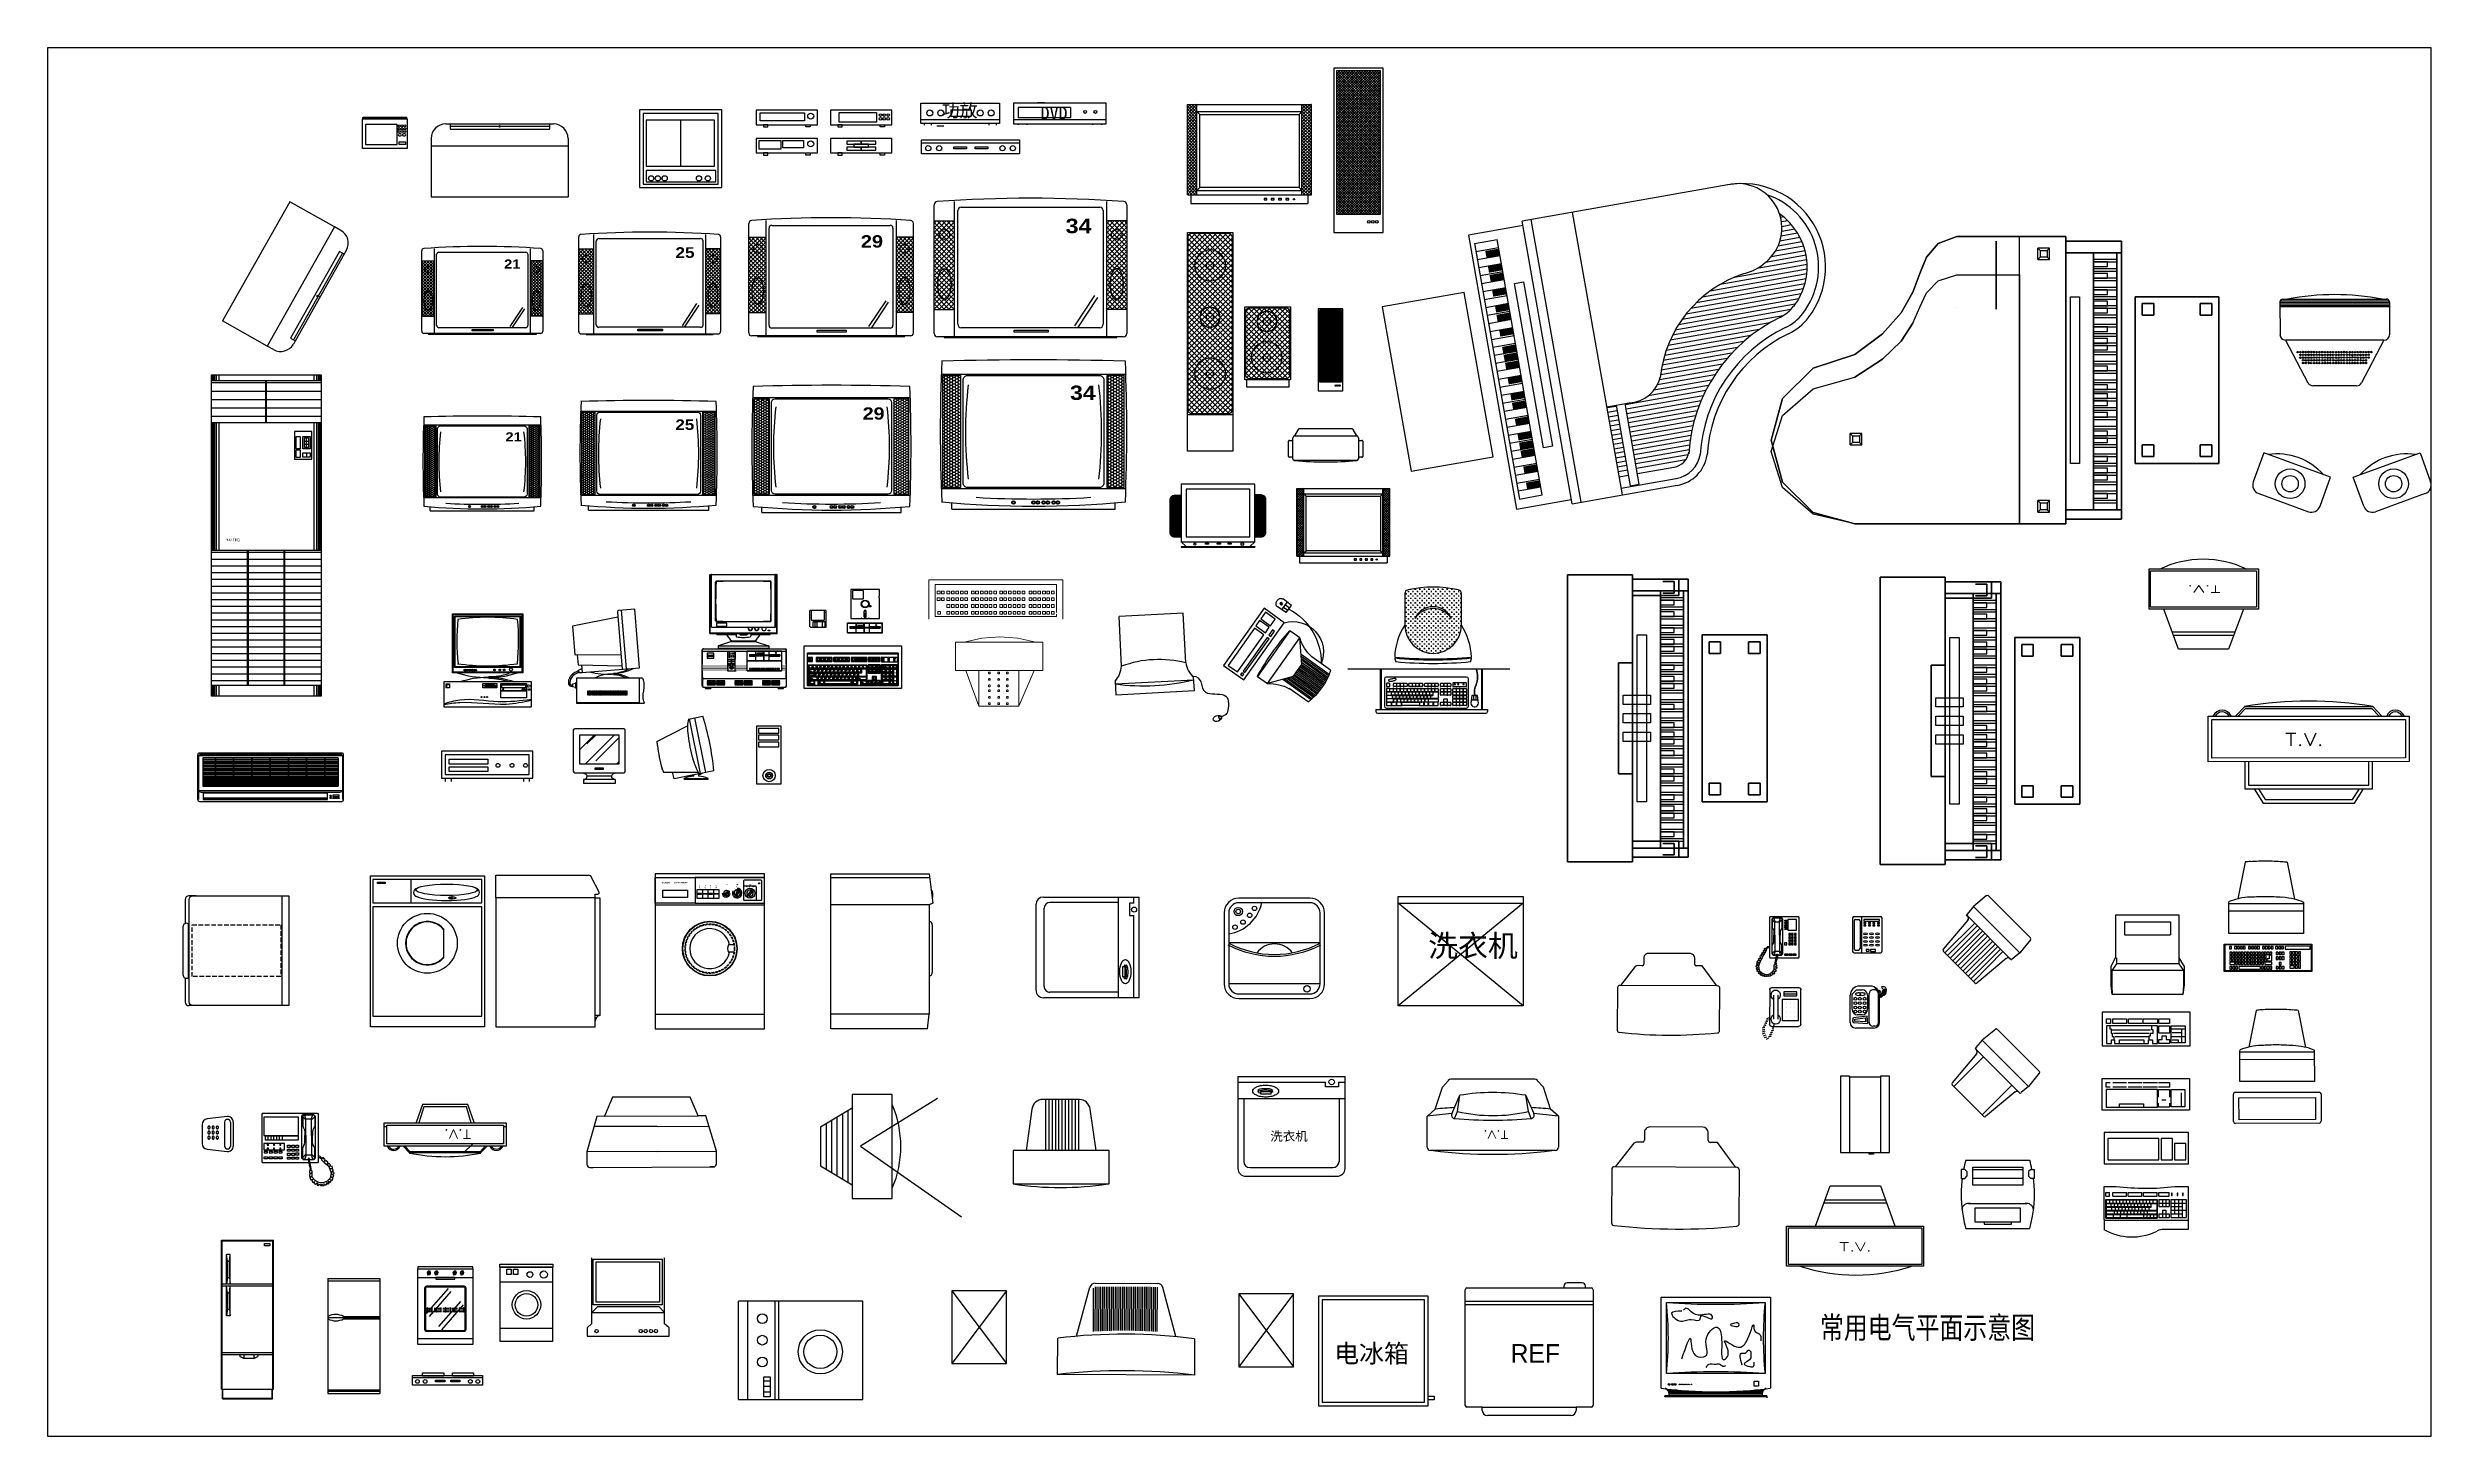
# Model space of a CAD drawing. Extents: x -42728 to 99010, y -18674 to 47645.
# Drawn here: x 39780 to 52845, y 21483 to 29096 of the extents above; entities that cross this region are included whole.
import ezdxf
from ezdxf.enums import TextEntityAlignment as Align

# ---------------------------------------------------------------- set-up
doc = ezdxf.new("R2010")
doc.units = 0
doc.header["$LTSCALE"] = 100
doc.header["$MEASUREMENT"] = 0
for name, pattern in [('BLACK_S', [10000, 10000, 0]), ('CHROME', [10000, 10000, 0]), ('DASH', [0.35, 0.25, -0.1]), ('HIDDEN', [9.525, 6.35, -3.175]), ('HIDDEN2', [0.1875, 0.125, -0.0625]), ('SHINY', [10000, 10000, 0])]:
    doc.linetypes.add(name, pattern=pattern)
doc.layers.get('0').update_dxf_attribs({"linetype": 'CONTINUOUS'})
doc.layers.get('DEFPOINTS').update_dxf_attribs({"linetype": 'CONTINUOUS'})
for name, color, linetype in [('00-ELE', 2, 'CONTINUOUS'), ('01', 3, 'CONTINUOUS'), ('1', 1, 'CONTINUOUS'), ('1-门窗', 3, 'CONTINUOUS'), ('2', 3, 'CONTINUOUS'), ('2-家具', 31, 'CONTINUOUS'), ('A-FURN', 7, 'CONTINUOUS'), ('ELEC', 7, 'CONTINUOUS'), ('JJ', 1, 'CONTINUOUS'), ('NEW', 140, 'CONTINUOUS'), ('PUB_TEXT', 7, 'CONTINUOUS'), ('SAN', 1, 'CONTINUOUS'), ('WINDOW', 2, 'CONTINUOUS'), ('¼ò¾ß', 93, 'CONTINUOUS'), ('图层4', 4, 'CONTINUOUS'), ('填充', 8, 'CONTINUOUS'), ('字体标注', 3, 'CONTINUOUS'), ('家具', 223, 'CONTINUOUS'), ('家具-7', 3, 'CONTINUOUS'), ('家具-8', 8, 'CONTINUOUS'), ('家具线', 3, 'CONTINUOUS'), ('家具细线', 8, 'CONTINUOUS'), ('文字', 9, 'CONTINUOUS'), ('标注', 252, 'CONTINUOUS'), ('浅', 4, 'CONTINUOUS'), ('深', 5, 'CONTINUOUS'), ('电气', 2, 'CONTINUOUS'), ('结构线', 252, 'CONTINUOUS'), ('门窗', 1, 'CONTINUOUS')]:
    doc.layers.add(name, color=color, linetype=linetype)
doc.styles.add('ATTR', font='romans.shx', dxfattribs={"width": 0.8, "height": 0.7})
doc.styles.add('COMPLEX', font='COMPLEX')
doc.styles.add('HZDF', font='archs.shx', dxfattribs={"width": 0.8, "bigfont": 'hzdf.shx'})
doc.styles.add('ROMANTICBOLD', font='romb____.pfb', dxfattribs={"width": 1.2})
doc.styles.add('RUBONU', font='CN1', dxfattribs={"bigfont": 'RUBONU.SHX'})
doc.styles.add('SIMP', font='ROMAND', dxfattribs={"width": 0.85})
doc.styles.get("Standard").update_dxf_attribs({"font": 'ISOCP'})
doc.styles.add('TR', font='ROMANT')
doc.styles.add('仿宋', font='')
doc.styles.add('宋体', font='')
doc.styles.add('注解-01', font='', dxfattribs={"width": 0.8, "height": 3.5})
doc.styles.get('仿宋').set_extended_font_data('FangSong_GB2312')
doc.styles.get('宋体').set_extended_font_data('SimSun')
doc.styles.get('注解-01').set_extended_font_data('SimSun')
pattern_1 = [(45, (-33548.697, 25774.168), (-8.8388348, 8.8388348), []), (135, (-33548.697, 25774.168), (-8.8388348, -8.8388348), [])]

# ---------------------------------------------------------------- blocks, each defined once
blk = doc.blocks.new('A$C0BC85E96')
at = {"layer": '家具'}
for p, q in [((258, 800), (0, 692)), ((295, 815), (258, 800)), ((258, 800), (547, 108)), ((0, 692), (288, 0)), ((409, 750), (382, 739)), ((382, 739), (592, 235)), ((398, 746), (608, 242)), ((400, 772), (627, 228)), ((592, 235), (619, 246)), ((547, 108), (288, 0)), ((584, 123), (547, 108))]:
    blk.add_line(p, q, dxfattribs=at)
blk.add_circle((502, 495), 4.56, dxfattribs=at)
for centre, start, end in [((326, 742), 22.6072, 112.6072), ((553, 197), 292.6072, 22.6072)]:
    blk.add_arc(centre, 80, start, end, dxfattribs=at)
blk = doc.blocks.new('A$C600B161A')
at = {"layer": '浅'}
for p, q in [((552, 565), (0, 565)), ((0, 40), (0, 565)), ((552, 565), (552, 40)), ((512, 0), (40, 0))]:
    blk.add_line(p, q, dxfattribs=at)
for centre, start, end in [((40, 40), 180, 270), ((512, 40), 270, 0)]:
    blk.add_arc(centre, 40, start, end, dxfattribs=at)
blk.add_ellipse((409, 489), major_axis=(-66.5, 0), ratio=0.460679, dxfattribs=at)
blk.add_ellipse((411, 486), major_axis=(-36.7, 0), ratio=0.264364, start_param=2.261529, end_param=6.968526, dxfattribs=at)
at = {"layer": '深'}
for p, q in [((34, 536), (0, 536)), ((34, 537), (34, 512)), ((101, 512), (101, 537)), ((552, 536), (101, 536)), ((0, 449), (552, 449)), ((30, 449), (30, 76)), ((34, 512), (101, 512)), ((374, 496), (375, 486)), ((383, 488), (383, 474)), ((435, 488), (383, 488)), ((383, 474), (435, 474)), ((435, 474), (435, 488)), ((448, 494), (448, 486)), ((522, 449), (522, 76)), ((490, 44), (62, 44))]:
    blk.add_line(p, q, dxfattribs=at)
blk.add_circle((69, 537), 14, dxfattribs=at)
for centre, radius, start, end in [((393, 469), 33.1, 104.4631, 125.2882), ((378, 486), 3.23, 121.9106, 180), ((404, 428), 75.5, 96.0983, 104.4631), ((411, 362), 142, 90, 96.0983), ((411, 362), 142, 83.9017, 90), ((418, 428), 75.5, 75.5369, 83.9017), ((429, 469), 33.1, 58.0894, 75.5369), ((445, 494), 3.23, 0, 58.0894), ((62, 76), 32, 180, 270), ((490, 76), 32, 270, 0)]:
    blk.add_arc(centre, radius, start, end, dxfattribs=at)
blk = doc.blocks.new('A$C3F590C0F')
at = {"layer": '家具'}
for p, q in [((0, 564), (684, 564)), ((684, 0), (0, 564)), ((684, 564), (0, 0))]:
    blk.add_line(p, q, dxfattribs=at)
blk.add_lwpolyline([(0, 600), (684, 600), (684, 0), (0, 0)], close=True, dxfattribs=at)
at = {"layer": '文字', "insert": (164, 390), "char_height": 120, "width": 766.62, "attachment_point": 1}
blk.add_mtext('\\fISOCP|b0|i0|c134|p2;洗衣机', dxfattribs=at)
blk = doc.blocks.new('A$C13900AE3')
at = {"layer": '标注'}
for p, q in [((0, 546), (0, 42)), ((0, 546), (587, 546)), ((587, 42), (587, 546)), ((0, 516), (480, 516)), ((587, 423), (0, 423)), ((32, 424), (32, 81)), ((111, 471), (111, 462)), ((125, 464), (180, 464)), ((125, 450), (125, 464)), ((180, 450), (125, 450)), ((180, 464), (180, 450)), ((480, 490), (480, 516)), ((550, 490), (480, 490)), ((550, 516), (550, 490)), ((550, 516), (587, 516)), ((554, 424), (554, 81)), ((66, 47), (520, 47)), ((42, 0), (544, 0))]:
    blk.add_line(p, q, dxfattribs=at)
blk.add_lwpolyline([(222, 466, -0.185158), (218, 455, -0.102042), (202, 443, -0.060862), (180, 436, -0.047173), (152, 433, -0.047173), (123, 436, -0.060862), (102, 443, -0.102042), (85, 455, -0.185158), (81, 466, -0.185158), (85, 477, -0.102042), (102, 489, -0.060862), (123, 496, -0.047173), (152, 499, -0.047173), (180, 496, -0.060862), (202, 489, -0.102042), (218, 477, -0.185158)], format="xyb", close=True, dxfattribs=at)
for points in [[(111, 471, -0.259034), (112, 474, -0.076276), (122, 479, -0.036515), (134, 481, -0.026615), (150, 481, -0.026615), (166, 481, -0.036515), (177, 479, -0.076276), (187, 474, -0.259034), (189, 471, -0.078462), (188, 470, -0.056762)], [(111, 462, -0.259034), (112, 465, -0.076276), (122, 470, -0.036515), (134, 472, -0.026615), (150, 473, -0.026615), (166, 472, -0.036515), (177, 470, -0.076276), (187, 465, -0.259034), (189, 462, -0.259034), (187, 460, -0.056762), (180, 456, -0.036515)], [(125, 455, -0.008736), (122, 455, -0.076276), (112, 460, -0.259034), (111, 462, -0.259034)]]:
    blk.add_lwpolyline(points, format="xyb", dxfattribs=at)
blk.add_circle((513, 516), 14.9, dxfattribs=at)
for centre, radius, start, end in [((42, 42), 42.5, 180, 270), ((66, 81), 34, 180, 270), ((520, 81), 34, 270, 0), ((544, 42), 42.5, 270, 0)]:
    blk.add_arc(centre, radius, start, end, dxfattribs=at)
at = {"layer": '标注', "insert": (177, 244), "char_height": 50, "width": 230.23, "attachment_point": 1}
blk.add_mtext('{\\f宋体|b0|i0|c134|p2;洗衣机}', dxfattribs=at)
blk = doc.blocks.new('A$C1EEC1658')
at = {"layer": '2-家具', "color": 4, "lineweight": 13, "extrusion": (0, 0, -1)}
for p, q in [((0, 692), (734, 692)), ((0, 477), (0, 692)), ((33, 666), (699, 666)), ((33, 512), (33, 666)), ((699, 666), (699, 490)), ((734, 692), (734, 477)), ((33, 490), (33, 504)), ((699, 490), (33, 490)), ((108, 351), (588, 351)), ((108, 194), (108, 351)), ((588, 351), (588, 194)), ((588, 194), (108, 194)), ((241, 0), (157, 194)), ((241, 0), (241, 194)), ((459, 194), (459, 0)), ((459, 0), (530, 194)), ((459, 0), (241, 0))]:
    blk.add_line(p, q, dxfattribs=at)
at = {"layer": '2-家具', "color": 8, "lineweight": 13, "extrusion": (0, 0, -1)}
for p, q in [((47, 615), (47, 630)), ((47, 630), (62, 630)), ((62, 615), (47, 615)), ((47, 578), (47, 593)), ((47, 593), (62, 593)), ((62, 578), (47, 578)), ((47, 556), (62, 556)), ((47, 541), (47, 556)), ((62, 541), (47, 541)), ((62, 630), (62, 615)), ((62, 593), (62, 578)), ((62, 556), (62, 541)), ((72, 615), (72, 630)), ((72, 630), (87, 630)), ((87, 615), (72, 615)), ((72, 578), (72, 593)), ((72, 593), (87, 593)), ((87, 578), (72, 578)), ((72, 556), (87, 556)), ((72, 541), (72, 556)), ((87, 541), (72, 541)), ((87, 630), (87, 615)), ((87, 593), (87, 578)), ((87, 556), (87, 541)), ((95, 615), (95, 630)), ((95, 630), (110, 630)), ((110, 615), (95, 615)), ((95, 578), (95, 593)), ((95, 593), (110, 593)), ((110, 578), (95, 578)), ((95, 556), (110, 556)), ((95, 541), (95, 556)), ((110, 541), (95, 541)), ((110, 630), (110, 615)), ((110, 593), (110, 578)), ((110, 556), (110, 541)), ((121, 615), (121, 630)), ((121, 630), (136, 630)), ((136, 615), (121, 615)), ((121, 578), (121, 593)), ((121, 593), (136, 593)), ((136, 578), (121, 578)), ((121, 556), (136, 556)), ((121, 541), (121, 556)), ((136, 541), (121, 541)), ((136, 630), (136, 615)), ((136, 593), (136, 578)), ((136, 556), (136, 541)), ((146, 630), (161, 630)), ((146, 615), (146, 630)), ((161, 615), (146, 615)), ((146, 593), (161, 593)), ((146, 578), (146, 593)), ((161, 578), (146, 578)), ((146, 556), (161, 556)), ((146, 541), (146, 556)), ((161, 541), (146, 541)), ((161, 630), (161, 615)), ((161, 593), (161, 578)), ((161, 556), (161, 541)), ((169, 615), (169, 630)), ((169, 630), (184, 630)), ((184, 615), (169, 615)), ((169, 578), (169, 593)), ((169, 593), (184, 593)), ((184, 578), (169, 578)), ((169, 556), (184, 556)), ((169, 541), (169, 556)), ((184, 541), (169, 541)), ((184, 630), (184, 615)), ((184, 593), (184, 578)), ((184, 556), (184, 541)), ((207, 615), (207, 630)), ((207, 630), (222, 630)), ((222, 615), (207, 615)), ((207, 578), (207, 593)), ((207, 593), (222, 593)), ((222, 578), (207, 578)), ((207, 556), (222, 556)), ((207, 541), (207, 556)), ((222, 541), (207, 541)), ((222, 630), (222, 615)), ((222, 593), (222, 578)), ((222, 556), (222, 541)), ((233, 615), (233, 630)), ((233, 630), (248, 630)), ((248, 615), (233, 615)), ((233, 578), (233, 593)), ((233, 593), (248, 593)), ((248, 578), (233, 578)), ((233, 556), (248, 556)), ((233, 541), (233, 556)), ((248, 541), (233, 541)), ((248, 630), (248, 615)), ((248, 593), (248, 578)), ((248, 556), (248, 541)), ((256, 615), (256, 630)), ((256, 630), (271, 630)), ((271, 615), (256, 615)), ((256, 578), (256, 593)), ((256, 593), (271, 593)), ((271, 578), (256, 578)), ((256, 556), (271, 556)), ((256, 541), (256, 556)), ((271, 541), (256, 541)), ((271, 630), (271, 615)), ((271, 593), (271, 578)), ((271, 556), (271, 541)), ((282, 615), (282, 630)), ((282, 630), (297, 630)), ((297, 615), (282, 615)), ((282, 578), (282, 593)), ((282, 593), (297, 593)), ((297, 578), (282, 578)), ((282, 556), (297, 556)), ((282, 541), (282, 556)), ((297, 541), (282, 541)), ((297, 630), (297, 615)), ((297, 593), (297, 578)), ((297, 556), (297, 541)), ((307, 615), (307, 630)), ((307, 630), (322, 630)), ((322, 615), (307, 615)), ((307, 578), (307, 593)), ((307, 593), (322, 593)), ((322, 578), (307, 578)), ((307, 556), (322, 556)), ((307, 541), (307, 556)), ((322, 541), (307, 541)), ((322, 630), (322, 615)), ((322, 593), (322, 578)), ((322, 556), (322, 541)), ((330, 630), (345, 630)), ((330, 615), (330, 630)), ((345, 615), (330, 615)), ((330, 593), (345, 593)), ((330, 578), (330, 593)), ((345, 578), (330, 578)), ((330, 556), (345, 556)), ((330, 541), (330, 556)), ((345, 541), (330, 541)), ((345, 630), (345, 615)), ((345, 593), (345, 578)), ((345, 556), (345, 541)), ((362, 615), (362, 630)), ((362, 630), (377, 630)), ((377, 615), (362, 615)), ((362, 578), (362, 593)), ((362, 593), (377, 593)), ((377, 578), (362, 578)), ((362, 556), (377, 556)), ((362, 541), (362, 556)), ((377, 541), (362, 541)), ((377, 630), (377, 615)), ((377, 593), (377, 578)), ((377, 556), (377, 541)), ((388, 615), (388, 630)), ((388, 630), (403, 630)), ((403, 615), (388, 615)), ((388, 578), (388, 593)), ((388, 593), (403, 593)), ((403, 578), (388, 578)), ((388, 556), (403, 556)), ((388, 541), (388, 556)), ((403, 541), (388, 541)), ((403, 630), (403, 615)), ((403, 593), (403, 578)), ((403, 556), (403, 541)), ((411, 615), (411, 630)), ((411, 630), (426, 630)), ((426, 615), (411, 615)), ((411, 578), (411, 593)), ((411, 593), (426, 593)), ((426, 578), (411, 578)), ((411, 556), (426, 556)), ((411, 541), (411, 556)), ((426, 541), (411, 541)), ((426, 630), (426, 615)), ((426, 593), (426, 578)), ((426, 556), (426, 541)), ((436, 615), (436, 630)), ((436, 630), (451, 630)), ((451, 615), (436, 615)), ((436, 578), (436, 593)), ((436, 593), (451, 593)), ((451, 578), (436, 578)), ((436, 556), (451, 556)), ((436, 541), (436, 556)), ((451, 541), (436, 541)), ((451, 630), (451, 615)), ((451, 593), (451, 578)), ((451, 556), (451, 541)), ((462, 615), (462, 630)), ((462, 630), (477, 630)), ((477, 615), (462, 615)), ((462, 578), (462, 593)), ((462, 593), (477, 593)), ((477, 578), (462, 578)), ((462, 556), (477, 556)), ((462, 541), (462, 556)), ((477, 541), (462, 541)), ((477, 630), (477, 615)), ((477, 593), (477, 578)), ((477, 556), (477, 541)), ((485, 615), (485, 630)), ((485, 630), (500, 630)), ((500, 615), (485, 615)), ((485, 578), (485, 593)), ((485, 593), (500, 593)), ((500, 578), (485, 578)), ((485, 556), (500, 556)), ((485, 541), (485, 556)), ((500, 541), (485, 541)), ((500, 630), (500, 615)), ((500, 593), (500, 578)), ((500, 556), (500, 541)), ((521, 615), (521, 630)), ((521, 630), (536, 630)), ((536, 615), (521, 615)), ((521, 578), (521, 593)), ((521, 593), (536, 593)), ((536, 578), (521, 578)), ((521, 556), (536, 556)), ((521, 541), (521, 556)), ((536, 541), (521, 541)), ((536, 630), (536, 615)), ((536, 593), (536, 578)), ((536, 556), (536, 541)), ((545, 615), (545, 630)), ((545, 630), (560, 630)), ((560, 615), (545, 615)), ((545, 578), (545, 593)), ((545, 593), (560, 593)), ((560, 578), (545, 578)), ((545, 556), (560, 556)), ((545, 541), (545, 556)), ((560, 541), (545, 541)), ((560, 630), (560, 615)), ((560, 593), (560, 578)), ((560, 556), (560, 541)), ((570, 630), (585, 630)), ((570, 615), (570, 630)), ((585, 615), (570, 615)), ((570, 593), (585, 593)), ((570, 578), (570, 593)), ((585, 578), (570, 578)), ((570, 556), (585, 556)), ((570, 541), (570, 556)), ((585, 541), (570, 541)), ((585, 630), (585, 615)), ((585, 593), (585, 578)), ((585, 556), (585, 541)), ((595, 615), (595, 630)), ((595, 630), (610, 630)), ((610, 615), (595, 615)), ((595, 578), (595, 593)), ((595, 593), (610, 593)), ((610, 578), (595, 578)), ((595, 556), (610, 556)), ((595, 541), (595, 556)), ((610, 541), (595, 541)), ((610, 630), (610, 615)), ((610, 593), (610, 578)), ((610, 556), (610, 541)), ((619, 615), (619, 630)), ((619, 630), (634, 630)), ((634, 615), (619, 615)), ((619, 578), (619, 593)), ((619, 593), (634, 593)), ((634, 578), (619, 578)), ((619, 556), (634, 556)), ((619, 541), (619, 556)), ((634, 541), (619, 541)), ((634, 630), (634, 615)), ((634, 593), (634, 578)), ((634, 556), (634, 541)), ((649, 615), (649, 630)), ((649, 630), (664, 630)), ((664, 615), (649, 615)), ((649, 578), (649, 593)), ((649, 593), (664, 593)), ((664, 578), (649, 578)), ((664, 630), (664, 615)), ((664, 593), (664, 578)), ((672, 615), (672, 630)), ((672, 630), (687, 630)), ((687, 615), (672, 615)), ((672, 578), (672, 593)), ((672, 593), (687, 593)), ((687, 578), (672, 578)), ((687, 630), (687, 615)), ((687, 593), (687, 578)), ((47, 504), (47, 519)), ((47, 519), (62, 519)), ((62, 504), (47, 504)), ((62, 519), (62, 504)), ((72, 504), (72, 519)), ((72, 519), (87, 519)), ((87, 504), (72, 504)), ((87, 519), (87, 504)), ((95, 504), (95, 519)), ((95, 519), (110, 519)), ((110, 504), (95, 504)), ((110, 519), (110, 504)), ((121, 504), (121, 519)), ((121, 519), (136, 519)), ((136, 504), (121, 504)), ((136, 519), (136, 504)), ((146, 519), (161, 519)), ((146, 504), (146, 519)), ((161, 504), (146, 504)), ((161, 519), (161, 504)), ((169, 504), (169, 519)), ((169, 519), (184, 519)), ((184, 504), (169, 504)), ((184, 519), (184, 504)), ((207, 504), (207, 519)), ((207, 519), (222, 519)), ((222, 504), (207, 504)), ((222, 519), (222, 504)), ((233, 504), (233, 519)), ((233, 519), (248, 519)), ((248, 504), (233, 504)), ((248, 519), (248, 504)), ((256, 504), (256, 519)), ((256, 519), (271, 519)), ((271, 504), (256, 504)), ((271, 519), (271, 504)), ((282, 504), (282, 519)), ((282, 519), (297, 519)), ((297, 504), (282, 504)), ((297, 519), (297, 504)), ((307, 504), (307, 519)), ((307, 519), (322, 519)), ((322, 504), (307, 504)), ((322, 519), (322, 504)), ((330, 519), (345, 519)), ((330, 504), (330, 519)), ((345, 504), (330, 504)), ((345, 519), (345, 504)), ((362, 504), (362, 519)), ((362, 519), (377, 519)), ((377, 504), (362, 504)), ((377, 519), (377, 504)), ((388, 504), (388, 519)), ((388, 519), (403, 519)), ((403, 504), (388, 504)), ((403, 519), (403, 504)), ((411, 504), (411, 519)), ((411, 519), (426, 519)), ((426, 504), (411, 504)), ((426, 519), (426, 504)), ((436, 504), (436, 519)), ((436, 519), (451, 519)), ((451, 504), (436, 504)), ((451, 519), (451, 504)), ((462, 504), (462, 519)), ((462, 519), (477, 519)), ((477, 504), (462, 504)), ((477, 519), (477, 504)), ((485, 504), (485, 519)), ((485, 519), (500, 519)), ((500, 504), (485, 504)), ((500, 519), (500, 504)), ((521, 504), (521, 519)), ((521, 519), (536, 519)), ((536, 504), (521, 504)), ((536, 519), (536, 504)), ((545, 504), (545, 519)), ((545, 519), (560, 519)), ((560, 504), (545, 504)), ((560, 519), (560, 504)), ((570, 519), (585, 519)), ((570, 504), (570, 519)), ((585, 504), (570, 504)), ((585, 519), (585, 504)), ((595, 504), (595, 519)), ((595, 519), (610, 519)), ((610, 504), (595, 504)), ((610, 519), (610, 504)), ((619, 504), (619, 519)), ((619, 519), (634, 519)), ((634, 504), (619, 504)), ((634, 519), (634, 504)), ((669, 504), (669, 519)), ((669, 519), (684, 519)), ((684, 504), (669, 504)), ((684, 519), (684, 504)), ((298, 183), (299, 184)), ((298, 182), (298, 183)), ((298, 183), (298, 183)), ((298, 181), (298, 182)), ((298, 180), (298, 181)), ((299, 179), (298, 180)), ((298, 148), (299, 149)), ((298, 147), (298, 148)), ((298, 146), (298, 147)), ((298, 145), (298, 146)), ((298, 144), (298, 145)), ((299, 143), (298, 144)), ((299, 184), (300, 185)), ((299, 178), (299, 179)), ((300, 177), (299, 178)), ((299, 149), (300, 149)), ((299, 142), (299, 143)), ((300, 142), (299, 142)), ((300, 185), (300, 186)), ((300, 186), (301, 186)), ((301, 177), (300, 177)), ((300, 149), (300, 150)), ((300, 150), (301, 150)), ((301, 141), (300, 142)), ((301, 186), (302, 186)), ((302, 176), (301, 177)), ((301, 177), (301, 177)), ((301, 150), (302, 151)), ((302, 141), (301, 141)), ((301, 141), (301, 141)), ((302, 186), (303, 186)), ((303, 176), (302, 176)), ((302, 151), (303, 151)), ((303, 141), (302, 141)), ((303, 186), (304, 186)), ((304, 176), (303, 176)), ((303, 151), (304, 151)), ((304, 141), (303, 141)), ((304, 186), (305, 186)), ((305, 177), (304, 176)), ((304, 151), (305, 150)), ((305, 141), (304, 141)), ((305, 186), (306, 185)), ((306, 177), (305, 177)), ((305, 150), (306, 150)), ((306, 142), (305, 141)), ((306, 185), (307, 184)), ((306, 185), (306, 185)), ((307, 178), (306, 177)), ((306, 150), (306, 149)), ((306, 149), (307, 148)), ((307, 142), (306, 142)), ((307, 184), (308, 183)), ((308, 180), (307, 179)), ((307, 179), (307, 178)), ((307, 148), (308, 148)), ((308, 144), (307, 143)), ((307, 143), (307, 142)), ((308, 183), (308, 182)), ((308, 182), (308, 181)), ((308, 181), (308, 180)), ((308, 180), (308, 180)), ((308, 148), (308, 147)), ((308, 147), (308, 146)), ((308, 146), (308, 145)), ((308, 145), (308, 144)), ((346, 183), (347, 184)), ((346, 182), (346, 183)), ((346, 183), (346, 183)), ((346, 181), (346, 182)), ((346, 180), (346, 181)), ((346, 179), (346, 180)), ((347, 178), (346, 179)), ((346, 148), (347, 149)), ((346, 147), (346, 148)), ((346, 146), (346, 147)), ((346, 145), (346, 146)), ((346, 144), (346, 145)), ((346, 143), (346, 144)), ((347, 142), (346, 143)), ((347, 185), (348, 186)), ((347, 184), (347, 185)), ((348, 177), (347, 178)), ((347, 149), (348, 150)), ((347, 149), (347, 149)), ((348, 142), (347, 142)), ((348, 186), (349, 186)), ((349, 177), (348, 177)), ((348, 177), (348, 177)), ((348, 150), (349, 150)), ((348, 141), (348, 142)), ((349, 141), (348, 141)), ((349, 186), (350, 186)), ((350, 176), (349, 177)), ((349, 150), (350, 151)), ((350, 141), (349, 141)), ((350, 186), (351, 186)), ((351, 176), (350, 176)), ((350, 151), (351, 151)), ((351, 141), (350, 141)), ((351, 186), (352, 186)), ((352, 176), (351, 176)), ((351, 151), (352, 151)), ((352, 141), (351, 141)), ((352, 186), (353, 186)), ((353, 177), (352, 176)), ((352, 151), (353, 150)), ((353, 141), (352, 141)), ((353, 186), (354, 185)), ((354, 177), (353, 177)), ((353, 150), (354, 150)), ((354, 142), (353, 141)), ((354, 185), (355, 184)), ((354, 185), (354, 185)), ((355, 178), (354, 177)), ((354, 150), (354, 149)), ((354, 149), (355, 148)), ((355, 142), (354, 142)), ((355, 184), (355, 183)), ((355, 183), (356, 182)), ((356, 180), (355, 179)), ((355, 179), (355, 178)), ((355, 148), (355, 148)), ((355, 148), (356, 147)), ((356, 144), (355, 143)), ((355, 143), (355, 142)), ((356, 182), (356, 181)), ((356, 181), (356, 180)), ((356, 180), (356, 180)), ((356, 147), (356, 146)), ((356, 146), (356, 145)), ((356, 145), (356, 144)), ((397, 183), (398, 184)), ((397, 182), (397, 183)), ((397, 183), (397, 183)), ((397, 181), (397, 182)), ((397, 180), (397, 181)), ((397, 179), (397, 180)), ((398, 178), (397, 179)), ((397, 148), (398, 149)), ((397, 147), (397, 148)), ((397, 146), (397, 147)), ((397, 145), (397, 146)), ((397, 144), (397, 145)), ((397, 143), (397, 144)), ((398, 142), (397, 143)), ((398, 185), (399, 186)), ((398, 184), (398, 185)), ((398, 177), (398, 178)), ((399, 177), (398, 177)), ((398, 149), (399, 150)), ((398, 149), (398, 149)), ((399, 141), (398, 142)), ((398, 142), (398, 142)), ((399, 186), (400, 186)), ((400, 177), (399, 177)), ((399, 150), (400, 150)), ((400, 141), (399, 141)), ((400, 186), (401, 186)), ((401, 176), (400, 177)), ((400, 150), (401, 151)), ((401, 141), (400, 141)), ((401, 186), (402, 186)), ((402, 176), (401, 176)), ((401, 151), (402, 151)), ((402, 141), (401, 141)), ((402, 186), (403, 186)), ((403, 176), (402, 176)), ((402, 151), (403, 151)), ((403, 141), (402, 141)), ((403, 186), (404, 186)), ((404, 177), (403, 176)), ((403, 151), (404, 150)), ((404, 141), (403, 141)), ((404, 186), (404, 185)), ((404, 185), (405, 185)), ((405, 177), (404, 177)), ((404, 150), (404, 150)), ((404, 150), (405, 149)), ((405, 142), (404, 141)), ((405, 185), (406, 184)), ((406, 179), (405, 178)), ((405, 178), (405, 177)), ((405, 149), (406, 148)), ((406, 143), (405, 142)), ((405, 142), (405, 142)), ((406, 184), (406, 183)), ((406, 183), (407, 182)), ((407, 180), (406, 180)), ((406, 180), (406, 179)), ((406, 148), (406, 148)), ((406, 148), (407, 147)), ((407, 145), (406, 144)), ((406, 144), (406, 143)), ((407, 182), (407, 181)), ((407, 181), (407, 180)), ((407, 147), (407, 146)), ((407, 146), (407, 145)), ((298, 113), (299, 114)), ((298, 112), (298, 113)), ((298, 111), (298, 112)), ((298, 110), (298, 111)), ((298, 109), (298, 110)), ((299, 109), (298, 109)), ((298, 86), (299, 87)), ((298, 85), (298, 86)), ((298, 84), (298, 85)), ((298, 83), (298, 84)), ((298, 82), (298, 83)), ((299, 81), (298, 82)), ((298, 50), (299, 51)), ((298, 49), (298, 50)), ((298, 48), (298, 49)), ((298, 47), (298, 48)), ((298, 46), (298, 47)), ((299, 46), (298, 46)), ((298, 15), (299, 16)), ((298, 14), (298, 15)), ((298, 15), (298, 15)), ((298, 13), (298, 14)), ((298, 12), (298, 13)), ((299, 11), (298, 12)), ((299, 114), (300, 115)), ((299, 108), (299, 109)), ((300, 107), (299, 108)), ((299, 87), (300, 87)), ((299, 80), (299, 81)), ((300, 80), (299, 80)), ((299, 51), (300, 52)), ((299, 45), (299, 46)), ((300, 44), (299, 45)), ((299, 16), (300, 17)), ((299, 10), (299, 11)), ((300, 9), (299, 10)), ((300, 115), (301, 116)), ((300, 115), (300, 115)), ((301, 107), (300, 107)), ((300, 87), (300, 88)), ((300, 88), (301, 88)), ((301, 79), (300, 80)), ((300, 52), (301, 53)), ((300, 52), (300, 52)), ((301, 44), (300, 44)), ((300, 17), (300, 18)), ((300, 18), (301, 18)), ((301, 9), (300, 9)), ((301, 116), (302, 116)), ((301, 106), (301, 107)), ((302, 106), (301, 106)), ((301, 88), (302, 89)), ((302, 79), (301, 79)), ((301, 79), (301, 79)), ((301, 53), (302, 53)), ((301, 43), (301, 44)), ((302, 43), (301, 43)), ((301, 18), (302, 18)), ((301, 8), (301, 9)), ((302, 8), (301, 8)), ((302, 116), (303, 116)), ((303, 106), (302, 106)), ((302, 89), (303, 89)), ((303, 79), (302, 79)), ((302, 53), (303, 53)), ((303, 43), (302, 43)), ((302, 18), (303, 18)), ((303, 8), (302, 8)), ((303, 116), (304, 116)), ((304, 106), (303, 106)), ((303, 89), (304, 88)), ((304, 79), (303, 79)), ((303, 53), (304, 53)), ((304, 43), (303, 43)), ((303, 18), (304, 18)), ((304, 8), (303, 8)), ((304, 116), (305, 116)), ((305, 106), (304, 106)), ((304, 88), (305, 88)), ((305, 79), (304, 79)), ((304, 53), (305, 53)), ((305, 43), (304, 43)), ((304, 18), (305, 18)), ((305, 9), (304, 8)), ((305, 116), (306, 115)), ((306, 107), (305, 106)), ((305, 88), (306, 88)), ((306, 80), (305, 79)), ((305, 53), (306, 52)), ((306, 44), (305, 43)), ((305, 18), (306, 17)), ((306, 9), (305, 9)), ((306, 115), (306, 114)), ((306, 114), (307, 114)), ((307, 108), (306, 107)), ((306, 88), (306, 87)), ((306, 87), (307, 86)), ((307, 80), (306, 80)), ((306, 52), (306, 51)), ((306, 51), (307, 51)), ((307, 45), (306, 44)), ((306, 17), (307, 16)), ((306, 17), (306, 17)), ((307, 10), (306, 9)), ((307, 114), (308, 113)), ((308, 109), (307, 108)), ((307, 108), (307, 108)), ((307, 86), (308, 86)), ((308, 82), (307, 81)), ((307, 81), (307, 80)), ((307, 51), (308, 50)), ((308, 46), (307, 45)), ((307, 45), (307, 45)), ((307, 16), (308, 15)), ((308, 12), (307, 11)), ((307, 11), (307, 10)), ((308, 113), (308, 112)), ((308, 112), (308, 111)), ((308, 111), (308, 110)), ((308, 110), (308, 109)), ((308, 86), (308, 85)), ((308, 85), (308, 84)), ((308, 84), (308, 83)), ((308, 83), (308, 82)), ((308, 50), (308, 49)), ((308, 49), (308, 48)), ((308, 48), (308, 47)), ((308, 47), (308, 46)), ((308, 15), (308, 14)), ((308, 14), (308, 13)), ((308, 13), (308, 12)), ((308, 12), (308, 12)), ((346, 113), (347, 114)), ((346, 112), (346, 113)), ((346, 111), (346, 112)), ((346, 110), (346, 111)), ((346, 109), (346, 110)), ((347, 108), (346, 109)), ((346, 109), (346, 109)), ((346, 86), (347, 87)), ((346, 85), (346, 86)), ((346, 84), (346, 85)), ((346, 83), (346, 84)), ((346, 82), (346, 83)), ((346, 81), (346, 82)), ((347, 80), (346, 81)), ((346, 50), (347, 51)), ((346, 49), (346, 50)), ((346, 48), (346, 49)), ((346, 47), (346, 48)), ((346, 46), (346, 47)), ((347, 45), (346, 46)), ((346, 46), (346, 46)), ((346, 15), (347, 16)), ((346, 14), (346, 15)), ((346, 15), (346, 15)), ((346, 13), (346, 14)), ((346, 12), (346, 13)), ((346, 11), (346, 12)), ((347, 10), (346, 11)), ((347, 114), (347, 115)), ((347, 115), (348, 115)), ((348, 107), (347, 108)), ((347, 87), (348, 88)), ((347, 87), (347, 87)), ((348, 80), (347, 80)), ((347, 51), (347, 52)), ((347, 52), (348, 52)), ((348, 44), (347, 45)), ((347, 17), (348, 18)), ((347, 16), (347, 17)), ((348, 9), (347, 10)), ((348, 115), (349, 116)), ((349, 106), (348, 107)), ((348, 107), (348, 107)), ((348, 88), (349, 88)), ((348, 79), (348, 80)), ((349, 79), (348, 79)), ((348, 52), (349, 53)), ((349, 43), (348, 44)), ((348, 44), (348, 44)), ((348, 18), (349, 18)), ((349, 8), (348, 9)), ((348, 9), (348, 9)), ((349, 116), (350, 116)), ((350, 106), (349, 106)), ((349, 88), (350, 89)), ((350, 79), (349, 79)), ((349, 53), (350, 53)), ((350, 43), (349, 43)), ((349, 18), (350, 18)), ((350, 8), (349, 8)), ((350, 116), (351, 116)), ((351, 106), (350, 106)), ((350, 89), (351, 89)), ((351, 79), (350, 79)), ((350, 53), (351, 53)), ((351, 43), (350, 43)), ((350, 18), (351, 18)), ((351, 8), (350, 8)), ((351, 116), (352, 116)), ((352, 106), (351, 106)), ((351, 89), (352, 88)), ((352, 79), (351, 79)), ((351, 53), (352, 53)), ((352, 43), (351, 43)), ((351, 18), (352, 18)), ((352, 8), (351, 8)), ((352, 116), (353, 116)), ((353, 106), (352, 106)), ((352, 88), (353, 88)), ((353, 79), (352, 79)), ((352, 53), (353, 53)), ((353, 43), (352, 43)), ((352, 18), (353, 18)), ((353, 9), (352, 8)), ((353, 116), (354, 115)), ((354, 107), (353, 106)), ((353, 88), (354, 88)), ((354, 80), (353, 79)), ((353, 53), (354, 52)), ((354, 44), (353, 43)), ((353, 18), (354, 17)), ((354, 9), (353, 9)), ((354, 115), (354, 114)), ((354, 114), (355, 114)), ((355, 108), (354, 107)), ((354, 88), (354, 87)), ((354, 87), (355, 86)), ((355, 80), (354, 80)), ((354, 52), (354, 51)), ((354, 51), (355, 51)), ((355, 45), (354, 44)), ((354, 17), (355, 16)), ((354, 17), (354, 17)), ((355, 10), (354, 9)), ((355, 114), (355, 113)), ((355, 113), (356, 112)), ((356, 109), (355, 108)), ((355, 108), (355, 108)), ((355, 86), (355, 86)), ((355, 86), (356, 85)), ((356, 82), (355, 81)), ((355, 81), (355, 80)), ((355, 51), (355, 50)), ((355, 50), (356, 49)), ((356, 46), (355, 45)), ((355, 45), (355, 45)), ((355, 16), (355, 15)), ((355, 15), (356, 14)), ((356, 12), (355, 11)), ((355, 11), (355, 10)), ((356, 112), (356, 111)), ((356, 111), (356, 110)), ((356, 110), (356, 109)), ((356, 85), (356, 84)), ((356, 84), (356, 83)), ((356, 83), (356, 82)), ((356, 49), (356, 48)), ((356, 48), (356, 47)), ((356, 47), (356, 46)), ((356, 14), (356, 13)), ((356, 13), (356, 12)), ((356, 12), (356, 12)), ((397, 113), (398, 114)), ((397, 112), (397, 113)), ((397, 111), (397, 112)), ((397, 110), (397, 111)), ((397, 109), (397, 110)), ((398, 108), (397, 109)), ((397, 109), (397, 109)), ((397, 86), (398, 87)), ((397, 85), (397, 86)), ((397, 84), (397, 85)), ((397, 83), (397, 84)), ((397, 82), (397, 83)), ((397, 81), (397, 82)), ((398, 80), (397, 81)), ((397, 50), (398, 51)), ((397, 49), (397, 50)), ((397, 48), (397, 49)), ((397, 47), (397, 48)), ((397, 46), (397, 47)), ((398, 45), (397, 46)), ((397, 46), (397, 46)), ((397, 15), (398, 16)), ((397, 14), (397, 15)), ((397, 15), (397, 15)), ((397, 13), (397, 14)), ((397, 12), (397, 13)), ((397, 11), (397, 12)), ((398, 10), (397, 11)), ((398, 114), (398, 115)), ((398, 115), (399, 115)), ((398, 107), (398, 108)), ((399, 107), (398, 107)), ((398, 87), (399, 88)), ((398, 87), (398, 87)), ((399, 79), (398, 80)), ((398, 80), (398, 80)), ((398, 51), (398, 52)), ((398, 52), (399, 52)), ((398, 44), (398, 45)), ((399, 44), (398, 44)), ((398, 17), (399, 18)), ((398, 16), (398, 17)), ((398, 9), (398, 10)), ((399, 9), (398, 9)), ((399, 115), (400, 116)), ((400, 106), (399, 107)), ((399, 88), (400, 88)), ((400, 79), (399, 79)), ((399, 52), (400, 53)), ((400, 43), (399, 44)), ((399, 18), (400, 18)), ((400, 8), (399, 9)), ((400, 116), (401, 116)), ((401, 106), (400, 106)), ((400, 88), (401, 89)), ((401, 79), (400, 79)), ((400, 53), (401, 53)), ((401, 43), (400, 43)), ((400, 18), (401, 18)), ((401, 8), (400, 8)), ((401, 116), (402, 116)), ((402, 106), (401, 106)), ((401, 89), (402, 89)), ((402, 79), (401, 79)), ((401, 53), (402, 53)), ((402, 43), (401, 43)), ((401, 18), (402, 18)), ((402, 8), (401, 8)), ((402, 116), (403, 116)), ((403, 106), (402, 106)), ((402, 89), (403, 88)), ((403, 79), (402, 79)), ((402, 53), (403, 53)), ((403, 43), (402, 43)), ((402, 18), (403, 18)), ((403, 8), (402, 8)), ((403, 116), (404, 116)), ((404, 106), (403, 106)), ((403, 88), (404, 88)), ((404, 79), (403, 79)), ((403, 53), (404, 53)), ((404, 43), (403, 43)), ((403, 18), (404, 18)), ((404, 9), (403, 8)), ((404, 116), (404, 115)), ((404, 115), (405, 114)), ((405, 107), (404, 106)), ((404, 88), (404, 88)), ((404, 88), (405, 87)), ((405, 80), (404, 79)), ((404, 53), (404, 52)), ((404, 52), (405, 51)), ((405, 44), (404, 43)), ((404, 18), (404, 17)), ((404, 17), (405, 17)), ((405, 9), (404, 9)), ((405, 114), (406, 114)), ((406, 108), (405, 108)), ((405, 108), (405, 107)), ((405, 87), (406, 86)), ((406, 81), (405, 80)), ((405, 80), (405, 80)), ((405, 51), (406, 51)), ((406, 45), (405, 45)), ((405, 45), (405, 44)), ((405, 17), (406, 16)), ((406, 11), (405, 10)), ((405, 10), (405, 9)), ((406, 114), (406, 113)), ((406, 113), (407, 112)), ((407, 110), (406, 109)), ((406, 109), (406, 108)), ((406, 86), (406, 86)), ((406, 86), (407, 85)), ((407, 83), (406, 82)), ((406, 82), (406, 81)), ((406, 51), (406, 50)), ((406, 50), (407, 49)), ((407, 47), (406, 46)), ((406, 46), (406, 45)), ((406, 16), (406, 15)), ((406, 15), (407, 14)), ((407, 12), (406, 12)), ((406, 12), (406, 11)), ((407, 112), (407, 111)), ((407, 111), (407, 110)), ((407, 85), (407, 84)), ((407, 84), (407, 83)), ((407, 49), (407, 48)), ((407, 48), (407, 47)), ((407, 14), (407, 13)), ((407, 13), (407, 12))]:
    blk.add_line(p, q, dxfattribs=at)
at = {"layer": '2-家具', "color": 4, "lineweight": 13}
for p, q in [((245, 373), (147, 351)), ((344, 380), (245, 373)), ((443, 373), (344, 380)), ((540, 351), (443, 373))]:
    blk.add_line(p, q, dxfattribs=at)
blk = doc.blocks.new('A$C791519C0')
at = {"rotation": 89.99999999999999}
blk.add_blockref('A$C1EEC1658', (692, 0), dxfattribs=at)
blk = doc.blocks.new('A$C57C2011D')
at = {"layer": '字体标注', "extrusion": (0, 0, -1), "zscale": -1, "rotation": 270}
blk.add_blockref('A$C791519C0', (-734, 692), dxfattribs=at)
blk = doc.blocks.new('A$C094F6C82')
at = {"layer": '家具'}
blk.add_line((525, 80), (25, 80), dxfattribs=at)
for points in [[(470, 550), (80, 550, 0.414214), (0, 470), (0, 80, 0.414214), (80, 0), (470, 0, 0.414214), (550, 80), (550, 470, 0.414214)], [(470, 525), (80, 525, 0.414214), (25, 470), (25, 80, 0.414214), (80, 25), (470, 25, 0.414214), (525, 80), (525, 470, 0.414214)]]:
    blk.add_lwpolyline(points, format="xyb", close=True, dxfattribs=at)
blk.add_arc((-9, 573), 221, 278.79, 347.767, dxfattribs=at)
at = {"layer": '家具-7'}
blk.add_line((524, 305), (26, 305), dxfattribs=at)
for centre, radius in [((59, 391), 12.3), ((77, 477), 22.8), ((77, 477), 12.3), ((103, 419), 12.3), ((140, 456), 12.3), ((166, 494), 12.3), ((454, 53), 17.5)]:
    blk.add_circle(centre, radius, dxfattribs=at)
for centre, radius, start, end in [((275, 780), 548, 242.2986, 297.7014), ((275, 780), 538, 242.2986, 297.7014), ((276, 176), 123, 37.4756, 142.5244)]:
    blk.add_arc(centre, radius, start, end, dxfattribs=at)
blk = doc.blocks.new('A$C2897735F')
at = {"layer": '家具', "xscale": -1, "rotation": 180}
blk.add_blockref('A$C094F6C82', (0, 550), dxfattribs=at)
blk = doc.blocks.new('A$C1D0C7C4B')
at = {"layer": '填充', "ltscale": 300, "xscale": -1, "rotation": 270}
blk.add_blockref('A$C2897735F', (0, 0), dxfattribs=at)
blk = doc.blocks.new('A$C674A395A')
at = {"layer": '填充', "rotation": 90}
blk.add_blockref('A$C1D0C7C4B', (550, 0), dxfattribs=at)
blk = doc.blocks.new('A$C1EFF12D2')
at = {"layer": '家具-8', "color": 251, "rotation": 180}
blk.add_blockref('A$C674A395A', (550, 550), dxfattribs=at)
blk = doc.blocks.new('A$C2DE407AC')
at = {"layer": '¼ò¾ß', "color": 3}
for p, q in [((172, 318), (28, 369)), ((175, 326), (32, 376)), ((177, 333), (35, 384)), ((188, 338), (39, 391)), ((197, 344), (42, 398)), ((205, 349), (46, 405)), ((214, 354), (51, 412)), ((223, 360), (55, 419)), ((67, 436), (179, 397)), ((177, 332), (294, 403)), ((198, 131), (294, 403)), ((354, 381), (258, 110)), ((284, 43), (404, 382)), ((294, 403), (354, 381)), ((404, 382), (525, 340)), ((441, 421), (455, 463)), ((441, 421), (491, 400)), ((472, 426), (446, 435)), ((476, 440), (450, 449)), ((455, 463), (508, 448)), ((466, 410), (482, 455)), ((490, 428), (486, 428)), ((493, 426), (486, 424)), ((488, 424), (486, 425)), ((493, 426), (487, 430)), ((490, 425), (487, 422)), ((488, 429), (488, 431)), ((491, 421), (489, 420)), ((493, 426), (490, 419)), ((493, 429), (491, 433)), ((492, 423), (493, 419)), ((493, 432), (495, 433)), ((493, 426), (493, 433)), ((493, 426), (499, 431)), ((493, 426), (496, 420)), ((493, 426), (500, 425)), ((494, 423), (498, 421)), ((495, 428), (497, 432)), ((496, 421), (495, 419)), ((496, 425), (500, 427)), ((498, 430), (499, 429)), ((499, 425), (500, 423)), ((0, 248), (112, 208)), ((170, 209), (2, 268)), ((166, 219), (3, 276)), ((163, 228), (4, 284)), ((159, 238), (5, 292)), ((156, 248), (7, 300)), ((151, 258), (8, 308)), ((153, 266), (10, 316)), ((156, 273), (12, 324)), ((159, 281), (15, 331)), ((161, 288), (17, 339)), ((164, 296), (20, 347)), ((167, 303), (22, 354)), ((169, 311), (25, 362)), ((151, 260), (177, 332)), ((151, 260), (198, 131)), ((311, 69), (382, 271)), ((393, 267), (322, 66)), ((336, 39), (414, 261)), ((382, 271), (393, 267)), ((386, 284), (397, 316)), ((398, 280), (386, 284)), ((397, 316), (409, 312)), ((409, 312), (398, 280)), ((525, 340), (405, 0)), ((414, 261), (469, 241)), ((418, 273), (430, 305)), ((475, 253), (418, 273)), ((430, 305), (486, 285)), ((432, 316), (446, 355)), ((490, 296), (432, 316)), ((446, 355), (504, 335)), ((486, 285), (475, 253)), ((504, 335), (490, 296)), ((258, 110), (198, 131)), ((469, 241), (391, 19)), ((405, 0), (284, 43)), ((304, 49), (308, 60)), ((315, 45), (304, 49)), ((308, 60), (319, 56)), ((322, 66), (311, 69)), ((319, 56), (315, 45)), ((391, 19), (336, 39))]:
    blk.add_line(p, q, dxfattribs=at)
for centre, radius, start, end in [((352, 229), 353, 144.0917, 177.0511), ((255, 333), 156, 18.1209, 147.9884), ((306, 164), 312, 62.9584, 126.0295), ((225, 606), 214, 257.4038, 288.5964), ((-972, 696), 1363, 334.5053, 346.6375), ((497, 415), 16, 246.9118, 296.2059), ((491, 427), 29.4, 296.2059, 24.9369), ((503, 432), 16, 24.9369, 74.231), ((17, 16), 214, 32.5464, 63.739)]:
    blk.add_arc(centre, radius, start, end, dxfattribs=at)
blk = doc.blocks.new('A$C53FB4F1C')
at = {"xscale": 1.21, "yscale": 1.21, "zscale": 1.21, "rotation": 90}
blk.add_blockref('A$C2DE407AC', (591, 0), dxfattribs=at)
blk = doc.blocks.new('A$C27145CD5')
at = {"ltscale": 10, "rotation": 259.4933042317178}
blk.add_blockref('A$C53FB4F1C', (53, 671), dxfattribs=at)
blk = doc.blocks.new('A$C11A97883')
at = {"xscale": -0.8800000000000001, "yscale": 0.8800000000000001, "zscale": 0.8800000000000001, "rotation": 294.6230886825207}
blk.add_blockref('A$C27145CD5', (157, -141), dxfattribs=at)
blk = doc.blocks.new('12ZPIA01')
at = {"color": 0, "linetype": 'ByBlock'}
for points in [[(14, 0, 46), (0, 0, 46), (0, 62, 46), (14, 62, 46)], [(0, 62), (0, 62, 46), (14, 62, 46), (14, 62)], [(0, 0), (0, 0, 46), (0, 62, 46), (0, 62)], [(14, 43, 12), (14, 62, 12), (14, 62), (14, 43)], [(14, 0, 12), (14, 0, 46), (14, 62, 46), (14, 62, 12)], [(14, 58.5, 33.5), (14, 61, 33.5), (26, 61, 33.5), (26, 58.5, 33.5)], [(24, 57.5, 3.5), (14, 57.5, 3.5), (14, 61, 3.5), (24, 61, 3.5)], [(14, 61, 3.5), (24, 61, 3.5), (24, 61), (14, 61)], [(14, 61, 33.5), (26, 61, 33.5), (26, 61, 28.5), (14, 61, 28.5)], [(14, 3, 33.5), (14, 58.5, 33.5), (20, 58.5, 33.5), (20, 3, 33.5)], [(14, 57.5, 3.5), (24, 57.5, 3.5), (24, 57.5), (14, 57.5)], [(26, 58.5, 32), (20, 58.5, 32), (20, 58.5, 33.5), (26, 58.5, 33.5)], [(20, 3.5, 32), (20, 3.5, 33.5), (20, 58.5, 33.5), (20, 58.5, 32)], [(20.5, 60.5, 3.5), (20.5, 60.5, 28.5), (23, 60.5, 28.5), (23, 60.5, 3.5)], [(20.5, 58, 3.5), (20.5, 58, 28.5), (23, 58, 28.5), (23, 58, 3.5)], [(23, 58, 3.5), (23, 58, 28.5), (23, 60.5, 28.5), (23, 60.5, 3.5)], [(24, 57.5, 3.5), (24, 61, 3.5), (24, 61), (24, 57.5)], [(26, 3, 32), (25, 3, 32), (25, 58.5, 32), (26, 58.5, 32)], [(26, 58.5, 28.5), (26, 58.5, 33.5), (26, 61, 33.5), (26, 61, 28.5)], [(26, 3, 28.5), (26, 3, 32), (26, 58.5, 32), (26, 58.5, 28.5)], [(15, 13, 42), (15, 49, 42), (17, 49, 33.5), (17, 13, 33.5)], [(29, 13, 22), (29, 49, 22), (43, 49, 22), (43, 13, 22)], [(29, 13, 19), (29, 13, 22), (29, 49, 22), (29, 49, 19)], [(29, 49, 22), (29, 49, 19), (43, 49, 19), (43, 49, 22)], [(30.5, 45, 19), (30.5, 47.5, 19), (30.5, 47.5), (30.5, 45)], [(33, 47.5), (33, 47.5, 19), (30.5, 47.5, 19), (30.5, 47.5)], [(33, 45, 19), (33, 47.5, 19), (33, 47.5), (33, 45)], [(39, 45, 19), (39, 47.5, 19), (39, 47.5), (39, 45)], [(41.5, 47.5, 19), (39, 47.5, 19), (39, 47.5), (41.5, 47.5)], [(41.5, 45, 19), (41.5, 47.5, 19), (41.5, 47.5), (41.5, 45)], [(43, 49, 19), (43, 49, 22), (43, 13, 22), (43, 13, 19)], [(11, 19), (11, 19, 12), (11, 43, 12), (11, 43)], [(11, 43, 12), (14, 43, 12), (14, 43), (11, 43)], [(33, 45, 19), (33, 45), (30.5, 45), (30.5, 45, 19)], [(39, 45, 19), (41.5, 45, 19), (41.5, 45), (39, 45)], [(11, 19), (14, 19), (14, 19, 12), (11, 19, 12)], [(14, 0), (14, 0, 12), (14, 19, 12), (14, 19)], [(30.5, 14.5, 19), (30.5, 17, 19), (30.5, 17), (30.5, 14.5)], [(33, 17), (33, 17, 19), (30.5, 17, 19), (30.5, 17)], [(33, 14.5, 19), (33, 17, 19), (33, 17), (33, 14.5)], [(39, 14.5, 19), (39, 17, 19), (39, 17), (39, 14.5)], [(41.5, 17), (41.5, 17, 19), (39, 17, 19), (39, 17)], [(41.5, 14.5, 19), (41.5, 17, 19), (41.5, 17), (41.5, 14.5)], [(43, 13, 22), (43, 13, 19), (29, 13, 19), (29, 13, 22)], [(30.5, 14.5, 19), (33, 14.5, 19), (33, 14.5), (30.5, 14.5)], [(41.5, 14.5, 19), (41.5, 14.5), (39, 14.5), (39, 14.5, 19)], [(0, 0), (0, 0, 46), (14, 0, 46), (14, 0)], [(14, 4.5, 3.5), (24, 4.5, 3.5), (24, 4.5), (14, 4.5)], [(24, 1, 3.5), (14, 1, 3.5), (14, 4.5, 3.5), (24, 4.5, 3.5)], [(14, 3, 33.5), (26, 3, 33.5), (26, 1, 33.5), (14, 1, 33.5)], [(14, 1, 33.5), (26, 1, 33.5), (26, 1, 28.5), (14, 1, 28.5)], [(14, 1, 3.5), (24, 1, 3.5), (24, 1), (14, 1)], [(26, 3, 32), (26, 3, 33.5), (20, 3, 33.5), (20, 3, 32)], [(20.5, 4, 3.5), (20.5, 4, 28.5), (23, 4, 28.5), (23, 4, 3.5)], [(20.5, 1.5, 3.5), (20.5, 1.5, 28.5), (23, 1.5, 28.5), (23, 1.5, 3.5)], [(23, 1.5, 3.5), (23, 1.5, 28.5), (23, 4, 28.5), (23, 4, 3.5)], [(24, 1, 3.5), (24, 4.5, 3.5), (24, 4.5), (24, 1)], [(26, 1, 28.5), (26, 1, 33.5), (26, 3, 33.5), (26, 3, 28.5)]]:
    blk.add_3dface(points, dxfattribs=at)
at = {"color": 7, "linetype": 'SHINY'}
for points in [[(20, 57, 32.5), (20, 58.5, 32.5), (25, 58.5, 32.5), (25, 57, 32.5)], [(20, 56.5, 32.5), (25, 56.5, 32.5), (25, 55, 32.5), (20, 55, 32.5)], [(20, 53, 32.5), (20, 54.5, 32.5), (25, 54.5, 32.5), (25, 53, 32.5)], [(20, 52.5, 32.5), (25, 52.5, 32.5), (25, 51, 32.5), (20, 51, 32.5)], [(20, 49, 32.5), (20, 50.5, 32.5), (25, 50.5, 32.5), (25, 49, 32.5)], [(20, 48.5, 32.5), (25, 48.5, 32.5), (25, 47, 32.5), (20, 47, 32.5)], [(20, 45, 32.5), (20, 46.5, 32.5), (25, 46.5, 32.5), (25, 45, 32.5)], [(20, 44.5, 32.5), (25, 44.5, 32.5), (25, 43, 32.5), (20, 43, 32.5)], [(20, 41, 32.5), (20, 42.5, 32.5), (25, 42.5, 32.5), (25, 41, 32.5)], [(20, 40.5, 32.5), (25, 40.5, 32.5), (25, 39, 32.5), (20, 39, 32.5)], [(20, 37, 32.5), (20, 38.5, 32.5), (25, 38.5, 32.5), (25, 37, 32.5)], [(20, 36.5, 32.5), (25, 36.5, 32.5), (25, 35, 32.5), (20, 35, 32.5)], [(20, 33, 32.5), (20, 34.5, 32.5), (25, 34.5, 32.5), (25, 33, 32.5)], [(20, 32.5, 32.5), (25, 32.5, 32.5), (25, 31, 32.5), (20, 31, 32.5)], [(20, 29, 32.5), (20, 30.5, 32.5), (25, 30.5, 32.5), (25, 29, 32.5)], [(20, 28.5, 32.5), (25, 28.5, 32.5), (25, 27, 32.5), (20, 27, 32.5)], [(20, 25, 32.5), (20, 26.5, 32.5), (25, 26.5, 32.5), (25, 25, 32.5)], [(20, 24.5, 32.5), (25, 24.5, 32.5), (25, 23, 32.5), (20, 23, 32.5)], [(20, 21, 32.5), (20, 22.5, 32.5), (25, 22.5, 32.5), (25, 21, 32.5)], [(20, 20.5, 32.5), (25, 20.5, 32.5), (25, 19, 32.5), (20, 19, 32.5)], [(20, 17, 32.5), (20, 18.5, 32.5), (25, 18.5, 32.5), (25, 17, 32.5)], [(20, 16.5, 32.5), (25, 16.5, 32.5), (25, 15, 32.5), (20, 15, 32.5)], [(20, 13, 32.5), (20, 14.5, 32.5), (25, 14.5, 32.5), (25, 13, 32.5)], [(20, 12.5, 32.5), (25, 12.5, 32.5), (25, 11, 32.5), (20, 11, 32.5)], [(20, 9, 32.5), (20, 10.5, 32.5), (25, 10.5, 32.5), (25, 9, 32.5)], [(20, 8.5, 32.5), (25, 8.5, 32.5), (25, 7, 32.5), (20, 7, 32.5)], [(20, 5, 32.5), (20, 6.5, 32.5), (25, 6.5, 32.5), (25, 5, 32.5)], [(20, 4.5, 32.5), (25, 4.5, 32.5), (25, 3, 32.5), (20, 3, 32.5)]]:
    blk.add_3dface(points, dxfattribs=at)
at = {"color": 8, "linetype": 'BLACK_S'}
for points in [[(20, 3, 32), (20, 58.5, 32), (25, 58.5, 32), (25, 3, 32)], [(20, 55.5, 33), (23, 55.5, 33), (23, 56.5, 33), (20, 56.5, 33)], [(20, 53, 33), (23, 53, 33), (23, 54, 33), (20, 54, 33)], [(20, 49.5, 33), (23, 49.5, 33), (23, 50.5, 33), (20, 50.5, 33)], [(20, 47, 33), (23, 47, 33), (23, 48, 33), (20, 48, 33)], [(20, 45.5, 33), (23, 45.5, 33), (23, 46.5, 33), (20, 46.5, 33)], [(20, 41.5, 33), (23, 41.5, 33), (23, 42.5, 33), (20, 42.5, 33)], [(20, 39, 33), (23, 39, 33), (23, 40, 33), (20, 40, 33)], [(20, 37.5, 33), (23, 37.5, 33), (23, 38.5, 33), (20, 38.5, 33)], [(20, 33, 33), (23, 33, 33), (23, 34, 33), (20, 34, 33)], [(20, 29, 33), (23, 29, 33), (23, 30, 33), (20, 30, 33)], [(20, 27, 33), (23, 27, 33), (23, 28, 33), (20, 28, 33)], [(20, 25.5, 33), (23, 25.5, 33), (23, 26.5, 33), (20, 26.5, 33)], [(20, 23, 33), (23, 23, 33), (23, 24, 33), (20, 24, 33)], [(20, 19, 33), (23, 19, 33), (23, 20, 33), (20, 20, 33)], [(20, 17.5, 33), (23, 17.5, 33), (23, 18.5, 33), (20, 18.5, 33)], [(20, 13.5, 33), (23, 13.5, 33), (23, 14.5, 33), (20, 14.5, 33)], [(20, 11, 33), (23, 11, 33), (23, 12, 33), (20, 12, 33)], [(20, 9.5, 33), (23, 9.5, 33), (23, 10.5, 33), (20, 10.5, 33)], [(20, 5.5, 33), (23, 5.5, 33), (23, 6.5, 33), (20, 6.5, 33)]]:
    blk.add_3dface(points, dxfattribs=at)
at = {"color": 2, "linetype": 'CHROME'}
for points in [[(12, 34, 2.5), (12, 36, 2.5), (17.89, 36, 1.38), (17.89, 34, 1.38)], [(12, 30, 2.5), (12, 32, 2.5), (17.89, 32, 1.38), (17.89, 30, 1.38)], [(12, 26, 2.5), (12, 28, 2.5), (17.89, 28, 1.38), (17.89, 26, 1.38)]]:
    blk.add_3dface(points, dxfattribs=at)
blk = doc.blocks.new('A$C45B50344')
at = {"xscale": 25.4, "yscale": 25.4, "zscale": 25.4}
blk.add_blockref('12ZPIA01', (0, 0, -1054), dxfattribs=at)
blk = doc.blocks.new('A$C16FB2258')
at = {"linetype": 'Continuous', "rotation": 90}
blk.add_blockref('A$C45B50344', (1575, 0, -114), dxfattribs=at)
blk = doc.blocks.new('A$C632E1B25')
at = {"layer": '图层4'}
for p, q in [((0, 236), (20, 236)), ((935, 236), (955, 236)), ((622, 29), (695, 102))]:
    blk.add_line(p, q, dxfattribs=at)
at = {"layer": '家具细线'}
for p, q in [((299, 410), (250, 267)), ((310, 390), (272, 265)), ((655, 410), (299, 410)), ((644, 390), (310, 390)), ((680, 266), (644, 390)), ((704, 267), (655, 410)), ((0, 266), (955, 266)), ((0, 82), (0, 266)), ((20, 246), (935, 246)), ((20, 102), (20, 246)), ((935, 246), (935, 102)), ((955, 266), (955, 82)), ((955, 82), (0, 82)), ((935, 102), (20, 102)), ((199, 29), (151, 80)), ((204, 39), (163, 82)), ((755, 29), (199, 29)), ((751, 39), (204, 39)), ((792, 82), (751, 39)), ((804, 80), (755, 29))]:
    blk.add_line(p, q, dxfattribs=at)
for centre, radius, start, end in [((75, 101), 52.2, 204.162, 335.838), ((75, 101), 42.2, 208.5636, 332.8982), ((478, 1387), 1387, 258.3881, 281.6119), ((879, 103), 54.1, 205.5026, 334.4974), ((879, 103), 44.1, 210.0485, 330.7602)]:
    blk.add_arc(centre, radius, start, end, dxfattribs=at)
at = {"layer": '家具细线', "style": 'COMPLEX', "width": 1.227223}
blk.add_text('T.V.', height=69.5, rotation=180, dxfattribs=at).set_placement((679, 213), (468, 213), align=Align.FIT)
blk = doc.blocks.new('A$C6A691AAF')
at = {"layer": '00-ELE', "xscale": 0.7, "yscale": 0.7, "zscale": 0.7}
blk.add_blockref('A$C632E1B25', (0, -20), dxfattribs=at)
blk = doc.blocks.new('12ZPIA03')
at = {"color": 8, "linetype": 'BLACK_S'}
for p, q in [((30.5, 50, 37), (32, 54, 37)), ((28, 45.5, 37), (30.5, 50, 37)), ((24, 41, 37), (28, 45.5, 37)), ((18, 36.5, 37), (24, 41, 37))]:
    blk.add_line(p, q, dxfattribs=at)
at = {"color": 0, "linetype": 'ByBlock', "extrusion": (-2.46063e-17, -0.5, 0.866025)}
for p, q in [((30.5, 43.3, 65), (32, 46.77, 67)), ((28, 39.4, 62.75), (30.5, 43.3, 65)), ((24, 35.51, 60.5), (28, 39.4, 62.75)), ((18, 31.61, 58.25), (24, 35.51, 60.5))]:
    blk.add_line(p, q, dxfattribs=at)
at = {"color": 8, "linetype": 'BLACK_S'}
for points, invisible_edges in [([(36, 60.5, 37), (36, 60.5, 37), (40, 62, 37), (40, 54, 37)], 12), ([(40, 0, 37), (40, 62, 37), (63.5, 62, 37), (63.5, 0, 37)], 1), ([(40, 54, 37), (32, 54, 37), (33.5, 57.5, 37), (40, 54, 37)], 5), ([(33.5, 57.5, 37), (40, 54, 37), (36, 60.5, 37)], 3), ([(40, 50, 37), (30.5, 50, 37), (32, 54, 37), (40, 54, 37)], 13), ([(28, 45.5, 37), (40, 45.5, 37), (40, 50, 37), (30.5, 50, 37)], 7), ([(40, 41, 37), (24, 41, 37), (28, 45.5, 37), (40, 45.5, 37)], 13), ([(18, 18, 37), (9, 33.59, 37), (18, 36.5, 37)], 9), ([(18, 36.5, 37), (40, 36.5, 37), (40, 41, 37), (24, 41, 37)], 7), ([(18, 0, 37), (18, 36.5, 37), (40, 36.5, 37), (40, 0, 37)], 7), ([(18, 18, 37), (2.41, 27, 37), (9, 33.59, 37)], 9), ([(18, 18, 37), (0, 18, 37), (2.41, 27, 37)], 9), ([(18, 18, 37), (2.41, 9, 37), (0, 18, 37)], 9), ([(18, 18, 37), (9, 2.41, 37), (2.41, 9, 37)], 9), ([(18, 18, 37), (18, 0, 37), (9, 2.41, 37)], 9)]:
    blk.add_3dface(points, dxfattribs=dict(at, invisible_edges=invisible_edges))
at = {"color": 0, "linetype": 'ByBlock'}
for points in [[(36, 60.5, 40), (36, 60.5, 26), (40, 62, 26), (40, 62, 40)], [(40, 62, 40), (40, 62, 26), (63.5, 62, 26), (63.5, 62, 40)], [(53.5, 0, 40), (53.5, 62, 40), (63.5, 62, 40), (63.5, 0, 40)], [(63.5, 62, 26), (63.5, 62, 40), (63.5, 0, 40), (63.5, 0, 26)], [(32, 54, 40), (32, 54, 26), (33.5, 57.5, 26), (33.5, 57.5, 40)], [(33.5, 57.5, 26), (33.5, 57.5, 40), (36, 60.5, 40), (36, 60.5, 26)], [(48.5, 60, 37), (48.5, 46.29, 66.58), (48.5, 46.87, 66.97), (48.5, 61, 37)], [(57.5, 57, 26), (57.5, 59.5, 26), (58, 59), (58, 57.5)], [(59.5, 59), (60, 59.5, 26), (57.5, 59.5, 26), (58, 59)], [(60, 57, 26), (59.5, 57.5), (58, 57.5), (57.5, 57, 26)], [(60, 57, 26), (60, 59.5, 26), (59.5, 59), (59.5, 57.5)], [(63.5, 61, 31), (75.5, 61, 31), (75.5, 61, 26), (63.5, 61, 26)], [(63.5, 58.5, 31), (63.5, 61, 31), (75.5, 61, 31), (75.5, 58.5, 31)], [(63.5, 3, 31), (63.5, 58.5, 31), (69.5, 58.5, 31), (69.5, 3, 31)], [(69.5, 3.5, 29.5), (69.5, 3.5, 31), (69.5, 58.5, 31), (69.5, 58.5, 29.5)], [(75.5, 58.5, 29.5), (69.5, 58.5, 29.5), (69.5, 58.5, 31), (75.5, 58.5, 31)], [(75.5, 3, 29.5), (74.5, 3, 29.5), (74.5, 58.5, 29.5), (75.5, 58.5, 29.5)], [(75.5, 58.5, 26), (75.5, 58.5, 31), (75.5, 61, 31), (75.5, 61, 26)], [(75.5, 3, 26), (75.5, 3, 29.5), (75.5, 58.5, 29.5), (75.5, 58.5, 26)], [(30.5, 50, 26), (30.5, 50, 40), (32, 54, 40), (32, 54, 26)], [(28, 45.5, 40), (28, 45.5, 26), (30.5, 50, 26), (30.5, 50, 40)], [(64.5, 13, 37.5), (64.5, 49, 37.5), (66.5, 49, 31), (66.5, 13, 31)], [(78.5, 49, 20), (78.5, 49, 17), (96.5, 49, 17), (96.5, 49, 20)], [(78.5, 13, 17), (78.5, 13, 20), (78.5, 49, 20), (78.5, 49, 17)], [(78.5, 13, 20), (78.5, 49, 20), (96.5, 49, 20), (96.5, 13, 20)], [(82.5, 47.5), (82.5, 47.5, 17), (80, 47.5, 17), (80, 47.5)], [(80, 45, 17), (80, 47.5, 17), (80, 47.5), (80, 45)], [(82.5, 45, 17), (82.5, 47.5, 17), (82.5, 47.5), (82.5, 45)], [(95, 47.5, 17), (92.5, 47.5, 17), (92.5, 47.5), (95, 47.5)], [(92.5, 45, 17), (92.5, 47.5, 17), (92.5, 47.5), (92.5, 45)], [(95, 45, 17), (95, 47.5, 17), (95, 47.5), (95, 45)], [(96.5, 49, 17), (96.5, 49, 20), (96.5, 13, 20), (96.5, 13, 17)], [(24, 41, 26), (24, 41, 40), (28, 45.5, 40), (28, 45.5, 26)], [(82.5, 45, 17), (82.5, 45), (80, 45), (80, 45, 17)], [(92.5, 45, 17), (95, 45, 17), (95, 45), (92.5, 45)], [(9, 33.59, 26), (9, 33.59, 40), (18, 36.5, 40), (18, 36.5, 26)], [(18, 36.5, 40), (18, 36.5, 26), (24, 41, 26), (24, 41, 40)], [(2.41, 27, 40), (2.41, 27, 26), (9, 33.59, 26), (9, 33.59, 40)], [(0, 18, 40), (0, 18, 26), (2.41, 27, 26), (2.41, 27, 40)], [(2.41, 9, 26), (2.41, 9, 40), (0, 18, 40), (0, 18, 26)], [(19, 19), (19.5, 19.5, 26), (17, 19.5, 26), (17.5, 19)], [(17, 17, 26), (17, 19.5, 26), (17.5, 19), (17.5, 17.5)], [(17, 17, 26), (19.5, 17, 26), (19, 17.5), (17.5, 17.5)], [(19.5, 17, 26), (19.5, 19.5, 26), (19, 19), (19, 17.5)], [(82.5, 17), (82.5, 17, 17), (80, 17, 17), (80, 17)], [(80, 14.5, 17), (80, 17, 17), (80, 17), (80, 14.5)], [(82.5, 14.5, 17), (82.5, 17, 17), (82.5, 17), (82.5, 14.5)], [(95, 17), (95, 17, 17), (92.5, 17, 17), (92.5, 17)], [(92.5, 14.5, 17), (92.5, 17, 17), (92.5, 17), (92.5, 14.5)], [(95, 14.5, 17), (95, 17, 17), (95, 17), (95, 14.5)], [(96.5, 13, 20), (96.5, 13, 17), (78.5, 13, 17), (78.5, 13, 20)], [(80, 14.5, 17), (82.5, 14.5, 17), (82.5, 14.5), (80, 14.5)], [(95, 14.5, 17), (95, 14.5), (92.5, 14.5), (92.5, 14.5, 17)], [(9, 2.41, 40), (9, 2.41, 26), (2.41, 9, 26), (2.41, 9, 40)], [(18, 0, 26), (18, 0, 40), (9, 2.41, 40), (9, 2.41, 26)], [(63.5, 0, 40), (63.5, 0, 26), (18, 0, 26), (18, 0, 40)], [(57.5, 2.5, 26), (57.5, 5, 26), (58, 4.5), (58, 3)], [(59.5, 4.5), (60, 5, 26), (57.5, 5, 26), (58, 4.5)], [(57.5, 2.5, 26), (60, 2.5, 26), (59.5, 3), (58, 3)], [(60, 2.5, 26), (60, 5, 26), (59.5, 4.5), (59.5, 3)], [(63.5, 3, 31), (75.5, 3, 31), (75.5, 1, 31), (63.5, 1, 31)], [(63.5, 1, 31), (75.5, 1, 31), (75.5, 1, 26), (63.5, 1, 26)], [(75.5, 3, 29.5), (75.5, 3, 31), (69.5, 3, 31), (69.5, 3, 29.5)], [(75.5, 1, 26), (75.5, 1, 31), (75.5, 3, 31), (75.5, 3, 26)]]:
    blk.add_3dface(points, dxfattribs=at)
at = {"color": 8, "linetype": 'BLACK_S'}
for points in [[(69.5, 3, 29.5), (69.5, 58.5, 29.5), (74.5, 58.5, 29.5), (74.5, 3, 29.5)], [(69.5, 55.5, 30.5), (72.5, 55.5, 30.5), (72.5, 56.5, 30.5), (69.5, 56.5, 30.5)], [(69.5, 53, 30.5), (72.5, 53, 30.5), (72.5, 54, 30.5), (69.5, 54, 30.5)], [(69.5, 49.5, 30.5), (72.5, 49.5, 30.5), (72.5, 50.5, 30.5), (69.5, 50.5, 30.5)], [(69.5, 47, 30.5), (72.5, 47, 30.5), (72.5, 48, 30.5), (69.5, 48, 30.5)], [(69.5, 45.5, 30.5), (72.5, 45.5, 30.5), (72.5, 46.5, 30.5), (69.5, 46.5, 30.5)], [(69.5, 41.5, 30.5), (72.5, 41.5, 30.5), (72.5, 42.5, 30.5), (69.5, 42.5, 30.5)], [(69.5, 39, 30.5), (72.5, 39, 30.5), (72.5, 40, 30.5), (69.5, 40, 30.5)], [(69.5, 37.5, 30.5), (72.5, 37.5, 30.5), (72.5, 38.5, 30.5), (69.5, 38.5, 30.5)], [(69.5, 33, 30.5), (72.5, 33, 30.5), (72.5, 34, 30.5), (69.5, 34, 30.5)], [(69.5, 29, 30.5), (72.5, 29, 30.5), (72.5, 30, 30.5), (69.5, 30, 30.5)], [(69.5, 27, 30.5), (72.5, 27, 30.5), (72.5, 28, 30.5), (69.5, 28, 30.5)], [(69.5, 25.5, 30.5), (72.5, 25.5, 30.5), (72.5, 26.5, 30.5), (69.5, 26.5, 30.5)], [(69.5, 23, 30.5), (72.5, 23, 30.5), (72.5, 24, 30.5), (69.5, 24, 30.5)], [(69.5, 19, 30.5), (72.5, 19, 30.5), (72.5, 20, 30.5), (69.5, 20, 30.5)], [(69.5, 17.5, 30.5), (72.5, 17.5, 30.5), (72.5, 18.5, 30.5), (69.5, 18.5, 30.5)], [(69.5, 13.5, 30.5), (72.5, 13.5, 30.5), (72.5, 14.5, 30.5), (69.5, 14.5, 30.5)], [(69.5, 11, 30.5), (72.5, 11, 30.5), (72.5, 12, 30.5), (69.5, 12, 30.5)], [(69.5, 9.5, 30.5), (72.5, 9.5, 30.5), (72.5, 10.5, 30.5), (69.5, 10.5, 30.5)], [(69.5, 5.5, 30.5), (72.5, 5.5, 30.5), (72.5, 6.5, 30.5), (69.5, 6.5, 30.5)]]:
    blk.add_3dface(points, dxfattribs=at)
at = {"color": 7, "linetype": 'SHINY'}
for points in [[(69.5, 57, 30), (69.5, 58.5, 30), (74.5, 58.5, 30), (74.5, 57, 30)], [(69.5, 56.5, 30), (74.5, 56.5, 30), (74.5, 55, 30), (69.5, 55, 30)], [(69.5, 53, 30), (69.5, 54.5, 30), (74.5, 54.5, 30), (74.5, 53, 30)], [(69.5, 52.5, 30), (74.5, 52.5, 30), (74.5, 51, 30), (69.5, 51, 30)], [(69.5, 49, 30), (69.5, 50.5, 30), (74.5, 50.5, 30), (74.5, 49, 30)], [(69.5, 48.5, 30), (74.5, 48.5, 30), (74.5, 47, 30), (69.5, 47, 30)], [(69.5, 45, 30), (69.5, 46.5, 30), (74.5, 46.5, 30), (74.5, 45, 30)], [(69.5, 44.5, 30), (74.5, 44.5, 30), (74.5, 43, 30), (69.5, 43, 30)], [(69.5, 41, 30), (69.5, 42.5, 30), (74.5, 42.5, 30), (74.5, 41, 30)], [(69.5, 40.5, 30), (74.5, 40.5, 30), (74.5, 39, 30), (69.5, 39, 30)], [(69.5, 37, 30), (69.5, 38.5, 30), (74.5, 38.5, 30), (74.5, 37, 30)], [(69.5, 36.5, 30), (74.5, 36.5, 30), (74.5, 35, 30), (69.5, 35, 30)], [(69.5, 33, 30), (69.5, 34.5, 30), (74.5, 34.5, 30), (74.5, 33, 30)], [(69.5, 32.5, 30), (74.5, 32.5, 30), (74.5, 31, 30), (69.5, 31, 30)], [(69.5, 29, 30), (69.5, 30.5, 30), (74.5, 30.5, 30), (74.5, 29, 30)], [(69.5, 28.5, 30), (74.5, 28.5, 30), (74.5, 27, 30), (69.5, 27, 30)], [(69.5, 25, 30), (69.5, 26.5, 30), (74.5, 26.5, 30), (74.5, 25, 30)], [(69.5, 24.5, 30), (74.5, 24.5, 30), (74.5, 23, 30), (69.5, 23, 30)], [(69.5, 21, 30), (69.5, 22.5, 30), (74.5, 22.5, 30), (74.5, 21, 30)], [(69.5, 20.5, 30), (74.5, 20.5, 30), (74.5, 19, 30), (69.5, 19, 30)], [(69.5, 17, 30), (69.5, 18.5, 30), (74.5, 18.5, 30), (74.5, 17, 30)], [(69.5, 16.5, 30), (74.5, 16.5, 30), (74.5, 15, 30), (69.5, 15, 30)], [(69.5, 13, 30), (69.5, 14.5, 30), (74.5, 14.5, 30), (74.5, 13, 30)], [(69.5, 12.5, 30), (74.5, 12.5, 30), (74.5, 11, 30), (69.5, 11, 30)], [(69.5, 9, 30), (69.5, 10.5, 30), (74.5, 10.5, 30), (74.5, 9, 30)], [(69.5, 8.5, 30), (74.5, 8.5, 30), (74.5, 7, 30), (69.5, 7, 30)], [(69.5, 5, 30), (69.5, 6.5, 30), (74.5, 6.5, 30), (74.5, 5, 30)], [(69.5, 4.5, 30), (74.5, 4.5, 30), (74.5, 3, 30), (69.5, 3, 30)]]:
    blk.add_3dface(points, dxfattribs=at)
at = {"color": 0, "linetype": 'ByBlock'}
for points, invisible_edges in [([(33.5, 49.8, 68.75), (40, 46.77, 67), (36, 52.39, 70.25)], 3), ([(36, 52.39, 70.25), (36, 52.39, 70.25), (40, 53.69, 71), (40, 46.77, 67)], 12), ([(40, 0, 40), (40, 53.69, 71), (53.5, 53.69, 71), (53.5, 0, 40)], 1), ([(40, 43.3, 65), (30.5, 43.3, 65), (32, 46.77, 67), (40, 46.77, 67)], 13), ([(40, 46.77, 67), (32, 46.77, 67), (33.5, 49.8, 68.75), (40, 46.77, 67)], 5), ([(28, 39.4, 62.75), (40, 39.4, 62.75), (40, 43.3, 65), (30.5, 43.3, 65)], 7), ([(40, 35.51, 60.5), (24, 35.51, 60.5), (28, 39.4, 62.75), (40, 39.4, 62.75)], 13), ([(18, 15.59, 49), (9, 29.09, 56.79), (18, 31.61, 58.25)], 9), ([(18, 31.61, 58.25), (40, 31.61, 58.25), (40, 35.51, 60.5), (24, 35.51, 60.5)], 7), ([(18, 0, 40), (18, 31.61, 58.25), (40, 31.61, 58.25), (40, 0, 40)], 7), ([(18, 15.59, 49), (2.41, 23.38, 53.5), (9, 29.09, 56.79)], 9), ([(18, 15.59, 49), (0, 15.59, 49), (2.41, 23.38, 53.5)], 9), ([(18, 15.59, 49), (2.41, 7.79, 44.5), (0, 15.59, 49)], 9), ([(18, 15.59, 49), (9, 2.09, 41.21), (2.41, 7.79, 44.5)], 9), ([(18, 15.59, 49), (18, 0, 40), (9, 2.09, 41.21)], 9)]:
    blk.add_3dface(points, dxfattribs=dict(at, invisible_edges=invisible_edges))
blk = doc.blocks.new('电视34-1')
h = blk.add_hatch()
h.set_pattern_fill('HONEY', color=9, scale=3.147015, style=0)
h.set_pattern_definition([(0, (-401.219, 118.013), (14.98766, 8.65313), [9.99177, -19.98355]), (120, (-401.219, 118.013), (-14.98766, 8.65313), [9.99177, -19.98355]), (60, (-401.219, 118.013), (2e-06, 17.30626), [-19.98355, 9.99177])])
h.paths.add_polyline_path([(-496, 118), (-401, 118), (-401, 732), (-496, 732)])
h = blk.add_hatch()
h.set_pattern_fill('HONEY', color=9, scale=3.147015, style=0)
h.set_pattern_definition([(0, (495.63, 118.013), (14.98766, 8.65313), [9.99177, -19.98355]), (120, (495.63, 118.013), (-14.98766, 8.65313), [9.99177, -19.98355]), (60, (495.63, 118.013), (2e-06, 17.30626), [-19.98355, 9.99177])])
h.paths.add_polyline_path([(496, 732), (401, 732), (401, 118), (496, 118)])
at = {"color": 9}
for p, q in [((-506, 740), (506, 740)), ((-496, 732), (-401, 732)), ((-496, 118), (-496, 732)), ((-401, 732), (-401, 118)), ((401, 732), (401, 118)), ((496, 732), (401, 732)), ((496, 118), (496, 732)), ((506, 110), (-506, 110)), ((-401, 118), (-496, 118)), ((-448, 0), (-448, 34)), ((-448, 0), (448, 0)), ((401, 118), (496, 118)), ((448, 0), (448, 34))]:
    blk.add_line(p, q, dxfattribs=at)
blk.add_lwpolyline([(-362, 732), (362, 732, -0.414214), (385, 708), (385, 142, -0.414214), (362, 118), (-362, 118, -0.414214), (-385, 142), (-385, 708, -0.414214)], format="xyb", close=True, dxfattribs=at)
for centre, radius in [((-110, 36), 9.44), ((-110, 36), 6.29), ((0, 36), 9.44), ((0, 36), 6.29), ((24, 36), 9.44), ((24, 36), 6.29), ((55, 36), 9.44), ((55, 36), 6.29), ((79, 36), 9.44), ((79, 36), 6.29), ((110, 36), 9.44), ((110, 36), 6.29), ((134, 36), 9.44), ((134, 36), 6.29)]:
    blk.add_circle(centre, radius, dxfattribs=at)
for centre, radius, start, end in [((8937, 425), 9448, 177.6616, 182.3384), ((0, -15297), 16115, 88.2096, 91.7904), ((-8937, 425), 9448, 357.6616, 2.3384), ((1842, 422), 2215, 173.2918, 186.7082), ((-1842, 422), 2215, 353.2918, 6.7082), ((0, 5398), 5382, 264.6322, 275.3678), ((0, 5437), 5382, 266.6479, 273.3521)]:
    blk.add_arc(centre, radius, start, end, dxfattribs=at)
at = {"color": 9, "insert": (200, 677), "char_height": 78.7, "width": 142.85, "attachment_point": 1, "style": 'ROMANTICBOLD'}
blk.add_mtext('34', dxfattribs=at)
blk = doc.blocks.new('电视29-1')
h = blk.add_hatch()
h.set_pattern_fill('HONEY', color=9, scale=2.684021, style=0)
h.set_pattern_definition([(0, (-342.191, 100.651), (12.78265, 7.38007), [8.52177, -17.04354]), (120, (-342.191, 100.651), (-12.78265, 7.38007), [8.52177, -17.04354]), (60, (-342.191, 100.651), (2e-06, 14.76013), [-17.04354, 8.52177])])
h.paths.add_polyline_path([(-423, 101), (-342, 101), (-342, 624), (-423, 624)])
h = blk.add_hatch()
h.set_pattern_fill('HONEY', color=9, scale=2.684021, style=0)
h.set_pattern_definition([(0, (422.712, 100.651), (12.78265, 7.38007), [8.52177, -17.04354]), (120, (422.712, 100.651), (-12.78265, 7.38007), [8.52177, -17.04354]), (60, (422.712, 100.651), (2e-06, 14.76013), [-17.04354, 8.52177])])
h.paths.add_polyline_path([(423, 624), (342, 624), (342, 101), (423, 101)])
at = {"color": 9}
for p, q in [((-432, 631), (432, 631)), ((-423, 624), (-342, 624)), ((-423, 101), (-423, 624)), ((-342, 624), (-342, 101)), ((423, 624), (342, 624)), ((342, 624), (342, 101)), ((423, 101), (423, 624)), ((432, 94), (-432, 94)), ((-342, 101), (-423, 101)), ((-382, 0), (-382, 29)), ((-382, 0), (382, 0)), ((342, 101), (423, 101)), ((382, 0), (382, 29))]:
    blk.add_line(p, q, dxfattribs=at)
blk.add_lwpolyline([(-309, 624), (309, 624, -0.414214), (329, 604), (329, 121, -0.414214), (309, 101), (-309, 101, -0.414214), (-329, 121), (-329, 604, -0.414214)], format="xyb", close=True, dxfattribs=at)
for centre, radius in [((-94, 31), 8.05), ((-94, 31), 5.37), ((0, 31), 8.05), ((0, 31), 5.37), ((20, 31), 8.05), ((20, 31), 5.37), ((47, 31), 8.05), ((47, 31), 5.37), ((67, 31), 8.05), ((67, 31), 5.37), ((94, 31), 8.05), ((94, 31), 5.37), ((114, 31), 8.05), ((114, 31), 5.37)]:
    blk.add_circle(centre, radius, dxfattribs=at)
for centre, radius, start, end in [((7622, 362), 8058, 177.6616, 182.3384), ((0, -13046), 13744, 88.2096, 91.7904), ((-7622, 362), 8058, 357.6616, 2.3384), ((1571, 360), 1889, 173.2918, 186.7082), ((-1571, 360), 1889, 353.2918, 6.7082), ((0, 4604), 4590, 264.6322, 275.3678), ((0, 4637), 4590, 266.6479, 273.3521)]:
    blk.add_arc(centre, radius, start, end, dxfattribs=at)
at = {"color": 9, "insert": (171, 577), "char_height": 67.1, "width": 121.84, "attachment_point": 1, "style": 'ROMANTICBOLD'}
blk.add_mtext('29', dxfattribs=at)
blk = doc.blocks.new('小音箱')
at = {"color": 9}
for p, q in [((125, 440), (-125, 440)), ((-125, 440), (-125, 40)), ((-120, 235), (80, 435)), ((-120, 264), (51, 435)), ((-120, 292), (23, 435)), ((-120, 320), (-5, 435)), ((-120, 349), (-34, 435)), ((-120, 377), (-62, 435)), ((-120, 405), (-90, 435)), ((-120, 207), (107, 434)), ((-120, 179), (120, 419)), ((-120, 415), (-120, 65)), ((120, 159), (-120, 399)), ((120, 188), (-117, 425)), ((100, 435), (-100, 435)), ((120, 216), (-99, 435)), ((120, 244), (-71, 435)), ((120, 273), (-42, 435)), ((120, 301), (-14, 435)), ((120, 329), (14, 435)), ((120, 357), (42, 435)), ((120, 386), (71, 435)), ((120, 414), (99, 435)), ((120, 65), (120, 415)), ((125, 40), (125, 440)), ((-120, 151), (120, 391)), ((120, 131), (-120, 371)), ((-120, 122), (120, 362)), ((120, 103), (-120, 343)), ((-120, 94), (120, 334)), ((120, 75), (-120, 315)), ((-120, 66), (120, 306)), ((115, 52), (-120, 286)), ((-110, 48), (120, 277)), ((93, 45), (-120, 258)), ((65, 45), (-120, 230)), ((36, 45), (-120, 201)), ((8, 45), (-120, 173)), ((-20, 45), (-120, 145)), ((-84, 45), (120, 249)), ((-56, 45), (120, 221)), ((-28, 45), (120, 193)), ((1, 45), (120, 164)), ((29, 45), (120, 136)), ((-125, 40), (125, 40)), ((-48, 45), (-120, 117)), ((-77, 45), (-120, 88)), ((-106, 46), (-119, 59)), ((-115, 40), (-115, 0)), ((-115, 0), (115, 0)), ((-100, 45), (100, 45)), ((57, 45), (120, 108)), ((86, 45), (120, 79)), ((115, 0), (115, 40))]:
    blk.add_line(p, q, dxfattribs=at)
for centre, radius in [((4, 360), 55), ((4, 360), 20), ((5, 163), 85), ((4, 162), 20)]:
    blk.add_circle(centre, radius, dxfattribs=at)
for centre, start, end in [((-100, 415), 90, 180), ((100, 415), 0, 90), ((-100, 65), 180, 270), ((100, 65), 270, 0)]:
    blk.add_arc(centre, 20, start, end, dxfattribs=at)
blk = doc.blocks.new('大音箱')
at = {"color": 9}
for p, q in [((-125, 1200), (-125, 0)), ((125, 1200), (-125, 1200)), ((-120, 982), (93, 1195)), ((-120, 1010), (65, 1195)), ((-120, 1038), (37, 1195)), ((-120, 1066), (9, 1195)), ((-120, 1095), (-20, 1195)), ((-120, 1123), (-48, 1195)), ((-120, 1151), (-76, 1195)), ((-120, 953), (115, 1188)), ((-119, 1180), (-105, 1194)), ((120, 956), (-114, 1190)), ((100, 1195), (-100, 1195)), ((120, 984), (-91, 1195)), ((120, 1012), (-63, 1195)), ((120, 1041), (-34, 1195)), ((120, 1069), (-6, 1195)), ((120, 1097), (22, 1195)), ((120, 1126), (51, 1195)), ((120, 1154), (79, 1195)), ((118, 1185), (110, 1193)), ((125, 0), (125, 1200)), ((-120, 1175), (-120, 225)), ((120, 928), (-120, 1168)), ((-120, 925), (120, 1165)), ((120, 899), (-120, 1139)), ((-120, 897), (120, 1137)), ((120, 871), (-120, 1111)), ((-120, 868), (120, 1108)), ((120, 843), (-120, 1083)), ((-120, 840), (120, 1080)), ((120, 814), (-120, 1054)), ((-120, 812), (120, 1052)), ((120, 225), (120, 1175)), ((120, 786), (-120, 1026)), ((-120, 784), (120, 1024)), ((120, 758), (-120, 998)), ((-120, 755), (120, 995)), ((120, 730), (-120, 970)), ((-120, 727), (120, 967)), ((120, 701), (-120, 941)), ((-120, 699), (120, 939)), ((120, 673), (-120, 913)), ((-120, 670), (120, 910)), ((120, 645), (-120, 885)), ((-120, 642), (120, 882)), ((120, 616), (-120, 856)), ((-120, 614), (120, 854)), ((120, 588), (-120, 828)), ((-120, 586), (120, 826)), ((120, 560), (-120, 800)), ((-120, 557), (120, 797)), ((120, 532), (-120, 772)), ((-120, 529), (120, 769)), ((120, 503), (-120, 743)), ((-120, 501), (120, 741)), ((120, 475), (-120, 715)), ((-120, 472), (120, 712)), ((120, 447), (-120, 687)), ((-120, 444), (120, 684)), ((120, 418), (-120, 658)), ((-120, 416), (120, 656)), ((120, 390), (-120, 630)), ((-120, 388), (120, 628)), ((120, 362), (-120, 602)), ((-120, 359), (120, 599)), ((120, 334), (-120, 574)), ((-120, 331), (120, 571)), ((120, 305), (-120, 545)), ((-120, 303), (120, 543)), ((120, 277), (-120, 517)), ((-120, 274), (120, 514)), ((120, 249), (-120, 489)), ((-120, 246), (120, 486)), ((120, 221), (-120, 460)), ((106, 206), (-120, 432)), ((79, 205), (-120, 404)), ((-119, 219), (120, 458)), ((-104, 205), (120, 430)), ((-76, 205), (120, 401)), ((51, 205), (-120, 376)), ((22, 205), (-120, 347)), ((-6, 205), (-120, 319)), ((-34, 205), (-120, 291)), ((-63, 205), (-120, 262)), ((-48, 205), (120, 373)), ((-20, 205), (120, 345)), ((9, 205), (120, 316)), ((37, 205), (120, 288)), ((-125, 200), (125, 200)), ((-91, 205), (-120, 234)), ((-100, 205), (100, 205)), ((65, 205), (120, 260)), ((93, 205), (120, 232)), ((-125, 0), (125, 0))]:
    blk.add_line(p, q, dxfattribs=at)
for centre, radius in [((0, 1019), 85), ((1, 1018), 20), ((1, 735), 55), ((1, 735), 20), ((0, 426), 85), ((1, 425), 20)]:
    blk.add_circle(centre, radius, dxfattribs=at)
for centre, start, end in [((-100, 1175), 90, 180), ((100, 1175), 0, 90), ((-100, 225), 180, 270), ((100, 225), 270, 0)]:
    blk.add_arc(centre, 20, start, end, dxfattribs=at)
blk = doc.blocks.new('三角钢琴1')
at = {"color": 2, "linetype": 'ByBlock'}
for p, q in [((1735, 1570), (609, 1371)), ((614, 1346), (314, 1293)), ((883, -180), (609, 1371)), ((933, -171), (659, 1380)), ((314, 1293), (578, -208)), ((567, 1028), (617, 1037)), ((725, 128), (567, 1028)), ((617, 1037), (775, 137)), ((775, 137), (725, 128)), ((883, -180), (1458, -78)), ((578, -208), (878, -155))]:
    blk.add_line(p, q, dxfattribs=at)
at = {"color": 3, "linetype": 'ByBlock'}
for p, q in [((1158, -131), (885, 1420)), ((347, 1248), (472, 1270)), ((347, 1248), (594, -153)), ((719, -131), (472, 1270)), ((1073, 353), (1196, 374)), ((1123, 361), (1200, -80)), ((1250, -71), (1173, 370)), ((1240, -13), (1440, 22)), ((1151, -94), (1452, -41)), ((1200, -80), (1250, -71)), ((594, -153), (719, -131))]:
    blk.add_line(p, q, dxfattribs=at)
at = {"color": 0, "linetype": 'ByBlock'}
for p, q in [((2041, 1394), (2025, 1391)), ((2065, 1372), (2029, 1366))]:
    blk.add_line(p, q, dxfattribs=at)
at = {"color": 9, "linetype": 'ByBlock'}
for p, q in [((2103, 1327), (2031, 1314)), ((2085, 1350), (2032, 1340)), ((2164, 1183), (1942, 1144)), ((2159, 1208), (1974, 1175)), ((2152, 1233), (1995, 1205)), ((2142, 1257), (2010, 1233)), ((2131, 1281), (2021, 1261)), ((2118, 1304), (2027, 1288)), ((2164, 1054), (1597, 954)), ((2168, 1081), (1639, 987)), ((2170, 1107), (1693, 1023)), ((2170, 1133), (1772, 1062)), ((2168, 1158), (1895, 1110)), ((2105, 915), (1465, 802)), ((2124, 944), (1485, 831)), ((2138, 972), (1507, 861)), ((2149, 1000), (1533, 891)), ((2158, 1027), (1562, 922)), ((1965, 813), (1420, 717)), ((2038, 852), (1433, 745)), ((2081, 885), (1448, 773)), ((1788, 678), (1382, 607)), ((1823, 710), (1389, 634)), ((1862, 743), (1398, 661)), ((1908, 777), (1408, 689)), ((1665, 528), (1349, 472)), ((1684, 557), (1361, 500)), ((1706, 587), (1367, 527)), ((1731, 617), (1370, 553)), ((1758, 647), (1375, 580)), ((1615, 442), (1174, 364)), ((1601, 413), (1178, 339)), ((1630, 470), (1298, 412)), ((1646, 499), (1330, 443)), ((1124, 355), (1074, 346)), ((1128, 330), (1078, 321)), ((1133, 305), (1083, 296)), ((1137, 280), (1087, 271)), ((1589, 385), (1183, 314)), ((1578, 358), (1187, 289)), ((1568, 330), (1192, 264)), ((1559, 303), (1196, 239)), ((1551, 276), (1200, 214)), ((1141, 255), (1091, 246)), ((1146, 230), (1096, 221)), ((1150, 205), (1100, 196)), ((1155, 180), (1105, 171)), ((1159, 155), (1109, 146)), ((1545, 249), (1205, 189)), ((1539, 222), (1209, 164)), ((1533, 195), (1214, 139)), ((1529, 169), (1218, 114)), ((1526, 142), (1222, 89)), ((1164, 130), (1113, 121)), ((1168, 105), (1118, 96)), ((1172, 80), (1122, 71)), ((1177, 55), (1127, 46)), ((1181, 30), (1131, 21)), ((1186, 5), (1136, -4)), ((1523, 116), (1227, 64)), ((1519, 89), (1231, 39)), ((1505, 61), (1236, 14)), ((1140, -31), (1190, -22))]:
    blk.add_line(p, q, dxfattribs=at)
at = {"color": 1, "linetype": 'ByBlock'}
for p, q in [((355, 1204), (480, 1226)), ((363, 1160), (488, 1182)), ((371, 1116), (496, 1138)), ((378, 1073), (503, 1095)), ((386, 1029), (511, 1051)), ((394, 985), (519, 1007)), ((401, 941), (527, 963)), ((409, 897), (534, 920)), ((417, 854), (542, 876)), ((425, 810), (550, 832)), ((432, 766), (557, 788)), ((440, 722), (565, 744)), ((448, 679), (573, 701)), ((455, 635), (581, 657)), ((463, 591), (588, 613)), ((471, 547), (596, 569)), ((479, 504), (604, 526)), ((486, 460), (611, 482)), ((494, 416), (619, 438)), ((502, 372), (627, 394)), ((510, 328), (635, 350)), ((517, 285), (642, 307)), ((525, 241), (650, 263)), ((533, 197), (658, 219)), ((540, 153), (665, 175)), ((548, 110), (673, 132)), ((556, 66), (681, 88)), ((564, 22), (689, 44)), ((571, -22), (696, 0)), ((579, -66), (704, -44)), ((587, -109), (712, -87))]:
    blk.add_line(p, q, dxfattribs=at)
at = {"color": 9, "linetype": 'ByBlock', "const_width": 38.1}
for points in [[(485, 1201), (410, 1188)], [(499, 1120), (424, 1106)], [(508, 1070), (433, 1056)], [(522, 988), (447, 975)], [(538, 901), (463, 888)], [(546, 851), (471, 838)], [(561, 769), (486, 756)], [(577, 676), (502, 662)], [(585, 632), (510, 619)], [(593, 588), (518, 575)], [(607, 507), (532, 494)], [(622, 419), (547, 406)], [(631, 369), (556, 356)], [(647, 282), (572, 268)], [(661, 200), (586, 187)], [(670, 150), (595, 137)], [(678, 107), (603, 93)], [(693, 19), (618, 6)], [(708, -69), (633, -82)]]:
    blk.add_lwpolyline(points, dxfattribs=at)
at = {"color": 2, "linetype": 'ByBlock'}
blk.add_lwpolyline([(-159, 901), (0, 0), (450, 79), (291, 980)], close=True, dxfattribs=at)
for centre, radius, start, end in [((1814, 1119), 457, 322.5312, 99.9996), ((1935, 1027), 305, 295.9051, 322.5312), ((2411, 41), 790, 115.7278, 176.5686), ((1425, 119), 200, 279.4491, 351.1594)]:
    blk.add_arc(centre, radius, start, end, dxfattribs=at)
at = {"color": 3, "linetype": 'ByBlock'}
for centre, radius, start, end in [((1789, 1333), 243, 308.9766, 102.7571), ((1814, 1119), 419, 322.5312, 71.552), ((1814, 1119), 356, 322.5312, 54.8923), ((2035, 442), 674, 107.9382, 173.9181), ((1768, 1334), 257, 283.4928, 312.4848), ((2411, 41), 891, 115.7278, 176.5686), ((2411, 41), 828, 115.7278, 176.5686), ((1935, 1027), 203, 295.9051, 322.5312), ((1935, 1027), 267, 295.9051, 322.5312), ((1188, 556), 182, 272.6188, 347.8925), ((1425, 119), 98.6, 279.4491, 351.1594), ((1425, 119), 162, 279.4491, 351.1594)]:
    blk.add_arc(centre, radius, start, end, dxfattribs=at)
blk = doc.blocks.new('洗衣机正面')
at = {"color": 4}
for p, q in [((-312, 827), (312, 827)), ((-312, 0), (-312, 827)), ((297, 807), (-300, 807)), ((-300, 807), (-300, 679)), ((-275, 785), (-275, 793)), ((-275, 793), (-233, 793)), ((-233, 785), (-275, 785)), ((-233, 793), (-233, 785)), ((-89, 679), (-89, 807)), ((297, 679), (297, 807)), ((312, 827), (312, 0)), ((-300, 679), (297, 679)), ((297, 658), (-300, 658)), ((-300, 658), (-300, 58)), ((136, 713), (136, 700)), ((297, 58), (297, 658)), ((87, 538), (87, 378)), ((312, 0), (-312, 0)), ((-300, 58), (297, 58))]:
    blk.add_line(p, q, dxfattribs=at)
at = {"color": 9}
for p, q in [((116, 706), (122, 711)), ((116, 707), (120, 710)), ((122, 702), (116, 708)), ((119, 703), (116, 706)), ((117, 705), (124, 712)), ((124, 702), (117, 708)), ((118, 704), (126, 712)), ((126, 701), (118, 709)), ((119, 704), (127, 712)), ((129, 701), (119, 710)), ((127, 701), (119, 710)), ((120, 703), (129, 713)), ((130, 700), (120, 711)), ((121, 703), (131, 713)), ((132, 700), (121, 711)), ((122, 702), (132, 713)), ((134, 700), (122, 711)), ((123, 702), (134, 713)), ((124, 702), (135, 713)), ((135, 700), (124, 712)), ((125, 701), (136, 713)), ((136, 700), (125, 712)), ((136, 702), (126, 712)), ((126, 701), (136, 712)), ((136, 703), (127, 712)), ((127, 701), (136, 710)), ((136, 704), (128, 713)), ((128, 701), (136, 709)), ((136, 706), (130, 713)), ((130, 701), (136, 707)), ((136, 707), (131, 713)), ((131, 700), (136, 706)), ((136, 709), (132, 713)), ((132, 700), (136, 705)), ((136, 710), (133, 713)), ((134, 700), (136, 703)), ((136, 711), (135, 713)), ((135, 700), (136, 702)), ((136, 713), (136, 713)), ((136, 700), (136, 700))]:
    blk.add_line(p, q, dxfattribs=at)
at = {"color": 4}
blk.add_circle((-1, 458), 164, dxfattribs=at)
for centre, radius, start, end in [((-53, 736), 23.2, 102.3971, 260.754), ((261, 737), 23.9, 283.7281, 74.7581), ((-1, 458), 119, 41.9838, 318.0162), ((-1, 458), 117, 38.9129, 319.319)]:
    blk.add_arc(centre, radius, start, end, dxfattribs=at)
for centre, major_axis, ratio in [((105, 751), (-169, 0), 0.184742), ((136, 707), (-20.2, 0), 0.319672)]:
    blk.add_ellipse(centre, major_axis=major_axis, ratio=ratio, dxfattribs=at)
blk.add_ellipse((105, 723), major_axis=(169, 0), ratio=0.184742, start_param=3.443368, end_param=5.976176, dxfattribs=at)
blk = doc.blocks.new('洗衣机侧面')
at = {"color": 4}
for p, q in [((-272, 707), (-272, 831)), ((-271, 831), (234, 831)), ((294, 739), (252, 818)), ((-272, 707), (-272, 0)), ((272, 707), (-272, 707)), ((272, 728), (287, 728)), ((272, 707), (272, 728)), ((272, 0), (272, 707)), ((272, 62), (272, 707)), ((272, 707), (298, 707)), ((298, 707), (298, 62)), ((-272, 0), (272, 0)), ((298, 62), (272, 62))]:
    blk.add_line(p, q, dxfattribs=at)
for centre, radius, start, end in [((234, 811), 20, 20.6615, 90), ((287, 736), 8, 270, 20.6615), ((304, 30), 32.4, 100.6232, 178.5904)]:
    blk.add_arc(centre, radius, start, end, dxfattribs=at)
blk = doc.blocks.new('XYJ02')
at = {"layer": 'ELEC'}
for name, p in [('洗衣机正面', (-312, 0)), ('洗衣机侧面', (334, 0))]:
    blk.add_blockref(name, p, dxfattribs=at)
blk = doc.blocks.new('XYJ03')
at = {"layer": 'PUB_TEXT', "color": 2}
for p, q in [((-567, 281), (-567, 150)), ((-507, 301), (-547, 301)), ((-567, -150), (-567, -281)), ((-486, -301), (-547, -301))]:
    blk.add_line(p, q, dxfattribs=at)
at = {"layer": 'PUB_TEXT', "color": 3}
blk.add_line((-38, 301), (-38, -301), dxfattribs=at)
at = {"layer": 'PUB_TEXT', "color": 2}
blk.add_lwpolyline([(0, -301), (-525, -301, -0.414214), (-545, -281), (-545, 281, -0.414214), (-525, 301), (0, 301)], format="xyb", close=True, dxfattribs=at)
at = {"layer": 'PUB_TEXT', "color": 3}
blk.add_lwpolyline([(-549, -148), (-549, 0), (-549, 148), (-550, 148, 0.574399), (-580, 131), (-580, 0), (-580, -131, 0.574399), (-550, -148)], format="xyb", close=True, dxfattribs=at)
at = {"layer": 'PUB_TEXT', "color": 4, "linetype": 'DASH'}
blk.add_lwpolyline([(-529, -142), (-529, 142), (-44, 142), (-44, -142)], close=True, dxfattribs=at)
at = {"layer": 'PUB_TEXT', "color": 2}
for centre, start, end in [((-547, 281), 90, 180), ((-547, -281), 180, 270)]:
    blk.add_arc(centre, 20, start, end, dxfattribs=at)
blk = doc.blocks.new('5DRV_FV')
for p, q in [((0, 0.02), (0, 1.72)), ((0, 1.72), (5.98, 1.72)), ((0, 0.02), (5.98, 0.02)), ((0.04, 1.68), (5.94, 1.68)), ((0.04, 0.06), (0.04, 1.68)), ((0.04, 0.06), (5.94, 0.06)), ((0.4, 1.09), (1.39, 1.09)), ((0.4, 1.09), (0.48, 1.01)), ((0.4, 1.09), (0.4, 0.81)), ((0.48, 0.89), (0.4, 0.81)), ((0.4, 0.81), (1.39, 0.81)), ((0.48, 1.01), (5.55, 1.01)), ((0.48, 1.01), (0.48, 0.89)), ((0.48, 0.89), (5.55, 0.89)), ((1.43, 1.51), (1.43, 1.12)), ((1.43, 1.27), (1.43, 1.1)), ((1.43, 0.8), (1.43, 0.71)), ((1.43, 0.78), (1.43, 0.24)), ((1.46, 1.07), (2.78, 1.07)), ((1.46, 0.83), (2.78, 0.83)), ((1.59, 1.66), (2.85, 1.66)), ((1.59, 0.08), (2.85, 0.08)), ((2.66, 1.54), (1.78, 1.54)), ((2.66, 1.23), (1.78, 1.23)), ((2.81, 1.1), (2.81, 1.66)), ((2.81, 0.8), (2.81, 0.08)), ((2.81, 0.08), (2.93, 0.08)), ((2.85, 1.58), (2.85, 1.01)), ((2.85, 0.89), (2.85, 0.16)), ((2.85, 0.08), (2.85, 0.06)), ((2.93, 1.66), (3.65, 1.66)), ((2.93, 0.08), (3.65, 0.08)), ((3.72, 1.58), (3.72, 1.01)), ((3.72, 1.09), (5.63, 1.09)), ((3.72, 0.89), (3.72, 0.16)), ((3.72, 0.81), (5.63, 0.81)), ((5.55, 1.01), (5.63, 1.09)), ((5.55, 1.01), (5.55, 0.89)), ((5.63, 0.81), (5.55, 0.89)), ((5.63, 1.09), (5.63, 0.81)), ((5.94, 0.06), (5.94, 1.68)), ((5.98, 0.02), (5.98, 1.72))]:
    blk.add_line(p, q)
blk.add_circle((4.91, 1.35), 0.0792)
for centre, radius, start, end in [((1.39, 1.12), 0.0337, 270, 0), ((1.39, 0.78), 0.0337, 360, 90), ((1.59, 1.51), 0.158, 90, 180), ((1.46, 1.1), 0.0337, 180, 270), ((1.46, 0.8), 0.0337, 90, 180), ((1.59, 0.24), 0.158, 180, 270), ((1.67, 1.39), 0.213, 47.9337, 312.0663), ((1.67, 1.39), 0.198, 53.1301, 306.8699), ((2.66, 1.39), 0.158, 270, 90), ((2.78, 1.1), 0.0337, 270, 0), ((2.78, 0.8), 0.0337, 0, 90), ((2.93, 1.58), 0.0792, 90, 180), ((2.93, 0.16), 0.0792, 180, 270), ((3.65, 1.58), 0.0792, 0, 90), ((3.65, 0.16), 0.0792, 270, 360)]:
    blk.add_arc(centre, radius, start, end)
blk = doc.blocks.new('FTBOX1')
for p, q in [((0.1, 0.48), (0.1, 6.67)), ((0.18, 4.2), (0.18, 6.67)), ((0.22, 6.47), (7.78, 6.47)), ((0.26, 6.87), (14.4, 6.87)), ((0.34, 6.85), (14.31, 6.85)), ((4.5, 3.05), (4.5, 6.47)), ((4.5, 4.28), (5.76, 4.28)), ((4.52, 6.43), (5.75, 6.43)), ((4.52, 5.08), (4.52, 6.43)), ((4.52, 5.08), (5.74, 5.08)), ((4.52, 4.33), (4.52, 5.03)), ((4.55, 5.06), (5.08, 5.06)), ((4.55, 4.3), (5.08, 4.3)), ((5.11, 4.33), (5.11, 5.03)), ((5.15, 4.33), (5.15, 5.03)), ((5.18, 5.06), (5.71, 5.06)), ((5.18, 4.3), (5.71, 4.3)), ((5.74, 4.33), (5.74, 5.03)), ((5.75, 6.43), (5.75, 5.08)), ((5.76, 3.05), (5.76, 6.47)), ((7.78, 4.2), (7.78, 6.48)), ((7.82, 6.51), (13.73, 6.51)), ((7.82, 6.47), (13.72, 6.47)), ((7.82, 3.07), (7.82, 6.47)), ((7.82, 4.85), (13.76, 4.85)), ((7.82, 4.81), (13.76, 4.81)), ((8.18, 5.88), (8.26, 5.8)), ((8.18, 5.88), (8.18, 5.6)), ((8.18, 5.88), (9.17, 5.88)), ((8.26, 5.68), (8.18, 5.6)), ((8.18, 5.6), (9.17, 5.6)), ((8.26, 5.8), (8.26, 5.68)), ((8.26, 5.8), (13.33, 5.8)), ((8.26, 5.68), (13.33, 5.68)), ((9.21, 6.3), (9.21, 5.91)), ((9.21, 6.06), (9.21, 5.89)), ((9.21, 5.59), (9.21, 5.5)), ((9.21, 5.57), (9.21, 5.03)), ((9.24, 5.86), (10.56, 5.86)), ((9.24, 5.62), (10.56, 5.62)), ((9.37, 6.45), (10.63, 6.45)), ((9.37, 4.87), (10.63, 4.87)), ((10.44, 6.34), (9.56, 6.34)), ((10.44, 6.02), (9.56, 6.02)), ((10.59, 6.45), (10.71, 6.45)), ((10.59, 5.89), (10.59, 6.45)), ((10.59, 5.59), (10.59, 4.87)), ((10.59, 4.87), (10.71, 4.87)), ((10.63, 6.38), (10.63, 5.8)), ((10.63, 5.68), (10.63, 4.95)), ((10.63, 4.87), (10.63, 4.85)), ((10.71, 6.45), (11.43, 6.45)), ((10.71, 4.87), (11.43, 4.87)), ((11.5, 6.38), (11.5, 5.8)), ((11.5, 5.88), (13.41, 5.88)), ((11.5, 5.68), (11.5, 4.95)), ((11.5, 5.6), (13.41, 5.6)), ((13.33, 5.8), (13.41, 5.88)), ((13.33, 5.8), (13.33, 5.68)), ((13.41, 5.6), (13.33, 5.68)), ((13.41, 5.88), (13.41, 5.6)), ((13.72, 3.07), (13.72, 6.47)), ((13.76, 4.2), (13.76, 6.48)), ((13.76, 6.47), (14.44, 6.47)), ((14.47, 4.2), (14.47, 6.67)), ((14.55, 0.48), (14.55, 6.67)), ((0.18, 1.94), (0.18, 3.09)), ((0.18, 2.02), (0.18, 0.48)), ((0.3, 0.28), (0.38, 0.28)), ((0.34, 1.78), (14.32, 1.78)), ((0.38, 0.28), (14.28, 0.28)), ((0.58, 0.28), (0.69, 0.04)), ((0.69, 0.04), (1.6, 0.04)), ((1.6, 0.04), (1.68, 0.28)), ((4.42, 3.05), (5.92, 3.05)), ((5, 3.73), (4.96, 3.77)), ((5.04, 3.77), (5, 3.81)), ((5.22, 3.77), (5.26, 3.81)), ((5.26, 3.81), (5.3, 3.77)), ((5.26, 3.73), (5.3, 3.77)), ((7.82, 3.05), (7.78, 3.05)), ((7.82, 3.11), (13.76, 3.11)), ((7.82, 3.07), (13.76, 3.07)), ((12.97, 0.28), (13.09, 0.04)), ((13.09, 0.04), (14, 0.04)), ((14, 0.04), (14.08, 0.28)), ((14.2, 0.28), (14.36, 0.28)), ((14.47, 1.94), (14.47, 3.09)), ((14.47, 1.94), (14.47, 0.48))]:
    blk.add_line(p, q)
for points, const_width in [([(0.18, 4.2), (4.46, 4.2)], 0.0317), ([(0.18, 4.12), (4.46, 4.12)], 0.0317), ([(4.54, 4.61), (5.09, 4.61)], 0.00594), ([(4.54, 4.59), (5.09, 4.59)], 0.00594), ([(4.54, 4.56), (5.09, 4.56)], 0.00594), ([(4.54, 4.54), (5.09, 4.54)], 0.00594), ([(4.54, 4.51), (5.09, 4.51)], 0.00594), ([(4.54, 4.49), (5.09, 4.49)], 0.00594), ([(4.54, 4.47), (5.09, 4.47)], 0.00594), ([(4.54, 4.44), (5.09, 4.44)], 0.00594), ([(4.54, 4.42), (5.09, 4.42)], 0.00594), ([(4.54, 4.4), (5.09, 4.4)], 0.00594), ([(5.17, 4.61), (5.72, 4.61)], 0.00594), ([(5.17, 4.59), (5.72, 4.59)], 0.00594), ([(5.17, 4.56), (5.72, 4.56)], 0.00594), ([(5.17, 4.54), (5.72, 4.54)], 0.00594), ([(5.17, 4.51), (5.72, 4.51)], 0.00594), ([(5.17, 4.49), (5.72, 4.49)], 0.00594), ([(5.17, 4.47), (5.72, 4.47)], 0.00594), ([(5.17, 4.44), (5.72, 4.44)], 0.00594), ([(5.17, 4.42), (5.72, 4.42)], 0.00594), ([(5.17, 4.4), (5.72, 4.4)], 0.00594), ([(5.8, 4.2), (7.78, 4.2)], 0.0317), ([(5.8, 4.12), (7.78, 4.12)], 0.0317), ([(13.76, 4.2), (14.47, 4.2)], 0.0317), ([(13.76, 4.12), (14.47, 4.12)], 0.0317), ([(0.18, 4.04), (4.46, 4.04)], 0.0317), ([(0.18, 3.96), (4.46, 3.96)], 0.0317), ([(0.18, 3.88), (4.46, 3.88)], 0.0317), ([(0.18, 3.8), (4.46, 3.8)], 0.0317), ([(0.18, 3.72), (4.46, 3.72)], 0.0317), ([(0.18, 3.64), (4.46, 3.64)], 0.0317), ([(0.18, 3.56), (4.46, 3.56)], 0.0317), ([(0.18, 3.48), (4.46, 3.48)], 0.0317), ([(0.18, 3.41), (4.46, 3.41)], 0.0317), ([(0.18, 3.33), (4.46, 3.33)], 0.0317), ([(0.18, 3.25), (4.46, 3.25)], 0.0317), ([(0.18, 3.17), (4.46, 3.17)], 0.0317), ([(0.18, 3.09), (4.46, 3.09)], 0.0317), ([(5.8, 4.04), (7.78, 4.04)], 0.0317), ([(5.8, 3.96), (7.78, 3.96)], 0.0317), ([(5.8, 3.88), (7.78, 3.88)], 0.0317), ([(5.8, 3.8), (7.78, 3.8)], 0.0317), ([(5.8, 3.72), (7.78, 3.72)], 0.0317), ([(5.8, 3.64), (7.78, 3.64)], 0.0317), ([(5.8, 3.56), (7.78, 3.56)], 0.0317), ([(5.8, 3.48), (7.78, 3.48)], 0.0317), ([(5.8, 3.41), (7.78, 3.41)], 0.0317), ([(5.8, 3.33), (7.78, 3.33)], 0.0317), ([(5.8, 3.25), (7.78, 3.25)], 0.0317), ([(5.8, 3.17), (7.78, 3.17)], 0.0317), ([(5.8, 3.09), (7.78, 3.09)], 0.0317), ([(13.76, 4.04), (14.47, 4.04)], 0.0317), ([(13.76, 3.96), (14.47, 3.96)], 0.0317), ([(13.76, 3.88), (14.47, 3.88)], 0.0317), ([(13.76, 3.8), (14.47, 3.8)], 0.0317), ([(13.76, 3.72), (14.47, 3.72)], 0.0317), ([(13.76, 3.64), (14.47, 3.64)], 0.0317), ([(13.76, 3.56), (14.47, 3.56)], 0.0317), ([(13.76, 3.48), (14.47, 3.48)], 0.0317), ([(13.76, 3.41), (14.47, 3.41)], 0.0317), ([(13.76, 3.33), (14.47, 3.33)], 0.0317), ([(13.76, 3.25), (14.47, 3.25)], 0.0317), ([(13.76, 3.17), (14.47, 3.17)], 0.0317), ([(13.76, 3.09), (14.47, 3.09)], 0.0317)]:
    blk.add_lwpolyline(points, dxfattribs=dict(const_width=const_width))
for points in [[(0.97, 6.1), (0.97, 5.23), (2.08, 5.23), (2.08, 6.1)], [(4.65, 6.16), (4.65, 6.04), (4.89, 6.04), (4.89, 6.16)], [(4.65, 5.84), (4.65, 5.72), (4.89, 5.72), (4.89, 5.84)], [(4.65, 5.52), (4.65, 5.41), (4.89, 5.41), (4.89, 5.52)], [(8.18, 3.42), (8.57, 3.42), (8.57, 3.46), (8.18, 3.46)], [(8.18, 3.37), (8.57, 3.37), (8.57, 3.41), (8.18, 3.41)], [(8.18, 3.33), (8.57, 3.33), (8.57, 3.37), (8.18, 3.37)], [(8.65, 3.42), (9.05, 3.42), (9.05, 3.46), (8.65, 3.46)], [(8.65, 3.37), (9.05, 3.37), (9.05, 3.41), (8.65, 3.41)], [(8.65, 3.33), (9.05, 3.33), (9.05, 3.37), (8.65, 3.37)], [(9.13, 3.42), (9.52, 3.42), (9.52, 3.46), (9.13, 3.46)], [(9.13, 3.37), (9.52, 3.37), (9.52, 3.41), (9.13, 3.41)], [(9.13, 3.33), (9.52, 3.33), (9.52, 3.37), (9.13, 3.37)], [(9.6, 3.42), (10, 3.42), (10, 3.46), (9.6, 3.46)], [(9.6, 3.37), (10, 3.37), (10, 3.41), (9.6, 3.41)], [(9.6, 3.33), (10, 3.33), (10, 3.37), (9.6, 3.37)], [(10.08, 3.42), (10.48, 3.42), (10.48, 3.46), (10.08, 3.46)], [(10.08, 3.37), (10.48, 3.37), (10.48, 3.41), (10.08, 3.41)], [(10.08, 3.33), (10.48, 3.33), (10.48, 3.37), (10.08, 3.37)], [(10.55, 3.42), (10.95, 3.42), (10.95, 3.46), (10.55, 3.46)], [(10.55, 3.37), (10.95, 3.37), (10.95, 3.41), (10.55, 3.41)], [(10.55, 3.33), (10.95, 3.33), (10.95, 3.37), (10.55, 3.37)], [(11.03, 3.42), (11.43, 3.42), (11.43, 3.46), (11.03, 3.46)], [(11.03, 3.37), (11.43, 3.37), (11.43, 3.41), (11.03, 3.41)], [(11.03, 3.33), (11.43, 3.33), (11.43, 3.37), (11.03, 3.37)], [(11.5, 3.42), (11.9, 3.42), (11.9, 3.46), (11.5, 3.46)], [(11.5, 3.37), (11.9, 3.37), (11.9, 3.41), (11.5, 3.41)], [(11.5, 3.33), (11.9, 3.33), (11.9, 3.37), (11.5, 3.37)], [(11.98, 3.42), (12.38, 3.42), (12.38, 3.46), (11.98, 3.46)], [(11.98, 3.37), (12.38, 3.37), (12.38, 3.41), (11.98, 3.41)], [(11.98, 3.33), (12.38, 3.33), (12.38, 3.37), (11.98, 3.37)], [(12.46, 3.42), (12.85, 3.42), (12.85, 3.46), (12.46, 3.46)], [(12.46, 3.37), (12.85, 3.37), (12.85, 3.41), (12.46, 3.41)], [(12.46, 3.33), (12.85, 3.33), (12.85, 3.37), (12.46, 3.37)], [(12.93, 3.42), (13.33, 3.42), (13.33, 3.46), (12.93, 3.46)], [(12.93, 3.37), (13.33, 3.37), (13.33, 3.41), (12.93, 3.41)], [(12.93, 3.33), (13.33, 3.33), (13.33, 3.37), (12.93, 3.37)]]:
    blk.add_lwpolyline(points, close=True)
for points in [[(4.52, 4.22), (4.52, 3.11, 0.414214), (4.56, 3.08), (5.7, 3.08, 0.414214), (5.74, 3.11), (5.74, 4.22, 0.414214), (5.7, 4.25), (4.56, 4.25, 0.414214)], [(1.01, 1.27), (2.36, 1.27, 0.414214), (2.4, 1.31), (2.4, 1.31, 0.414214), (2.36, 1.35), (1.01, 1.35, 0.414214), (0.97, 1.31), (0.97, 1.31, 0.414214)], [(1.01, 1.07), (2.36, 1.07, 0.414214), (2.4, 1.11), (2.4, 1.11, 0.414214), (2.36, 1.15), (1.01, 1.15, 0.414214), (0.97, 1.11), (0.97, 1.11, 0.414214)], [(1.01, 0.87), (2.36, 0.87, 0.414214), (2.4, 0.91), (2.4, 0.91, 0.414214), (2.36, 0.95), (1.01, 0.95, 0.414214), (0.97, 0.91), (0.97, 0.91, 0.414214)], [(1.01, 0.67), (2.36, 0.67, 0.414214), (2.4, 0.71), (2.4, 0.71, 0.414214), (2.36, 0.75), (1.01, 0.75, 0.414214), (0.97, 0.71), (0.97, 0.71, 0.414214)], [(2.59, 1.27), (3.94, 1.27, 0.414214), (3.98, 1.31), (3.98, 1.31, 0.414214), (3.94, 1.35), (2.59, 1.35, 0.414214), (2.56, 1.31), (2.56, 1.31, 0.414214)], [(2.59, 1.07), (3.94, 1.07, 0.414214), (3.98, 1.11), (3.98, 1.11, 0.414214), (3.94, 1.15), (2.59, 1.15, 0.414214), (2.56, 1.11), (2.56, 1.11, 0.414214)], [(2.59, 0.87), (3.94, 0.87, 0.414214), (3.98, 0.91), (3.98, 0.91, 0.414214), (3.94, 0.95), (2.59, 0.95, 0.414214), (2.56, 0.91), (2.56, 0.91, 0.414214)], [(2.59, 0.67), (3.94, 0.67, 0.414214), (3.98, 0.71), (3.98, 0.71, 0.414214), (3.94, 0.75), (2.59, 0.75, 0.414214), (2.56, 0.71), (2.56, 0.71, 0.414214)], [(5.72, 1.27), (7.07, 1.27, 0.414214), (7.11, 1.31), (7.11, 1.31, 0.414214), (7.07, 1.35), (5.72, 1.35, 0.414214), (5.68, 1.31), (5.68, 1.31, 0.414214)], [(5.72, 1.07), (7.07, 1.07, 0.414214), (7.11, 1.11), (7.11, 1.11, 0.414214), (7.07, 1.15), (5.72, 1.15, 0.414214), (5.68, 1.11), (5.68, 1.11, 0.414214)], [(5.72, 0.87), (7.07, 0.87, 0.414214), (7.11, 0.91), (7.11, 0.91, 0.414214), (7.07, 0.95), (5.72, 0.95, 0.414214), (5.68, 0.91), (5.68, 0.91, 0.414214)], [(5.72, 0.67), (7.07, 0.67, 0.414214), (7.11, 0.71), (7.11, 0.71, 0.414214), (7.07, 0.75), (5.72, 0.75, 0.414214), (5.68, 0.71), (5.68, 0.71, 0.414214)], [(7.31, 1.27), (8.65, 1.27, 0.414214), (8.69, 1.31), (8.69, 1.31, 0.414214), (8.65, 1.35), (7.31, 1.35, 0.414214), (7.27, 1.31), (7.27, 1.31, 0.414214)], [(7.31, 1.07), (8.65, 1.07, 0.414214), (8.69, 1.11), (8.69, 1.11, 0.414214), (8.65, 1.15), (7.31, 1.15, 0.414214), (7.27, 1.11), (7.27, 1.11, 0.414214)], [(7.31, 0.87), (8.65, 0.87, 0.414214), (8.69, 0.91), (8.69, 0.91, 0.414214), (8.65, 0.95), (7.31, 0.95, 0.414214), (7.27, 0.91), (7.27, 0.91, 0.414214)], [(7.31, 0.67), (8.65, 0.67, 0.414214), (8.69, 0.71), (8.69, 0.71, 0.414214), (8.65, 0.75), (7.31, 0.75, 0.414214), (7.27, 0.71), (7.27, 0.71, 0.414214)], [(10.44, 1.27), (11.78, 1.27, 0.414214), (11.82, 1.31), (11.82, 1.31, 0.414214), (11.78, 1.35), (10.44, 1.35, 0.414214), (10.4, 1.31), (10.4, 1.31, 0.414214)], [(10.44, 1.07), (11.78, 1.07, 0.414214), (11.82, 1.11), (11.82, 1.11, 0.414214), (11.78, 1.15), (10.44, 1.15, 0.414214), (10.4, 1.11), (10.4, 1.11, 0.414214)], [(10.44, 0.87), (11.78, 0.87, 0.414214), (11.82, 0.91), (11.82, 0.91, 0.414214), (11.78, 0.95), (10.44, 0.95, 0.414214), (10.4, 0.91), (10.4, 0.91, 0.414214)], [(10.44, 0.67), (11.78, 0.67, 0.414214), (11.82, 0.71), (11.82, 0.71, 0.414214), (11.78, 0.75), (10.44, 0.75, 0.414214), (10.4, 0.71), (10.4, 0.71, 0.414214)], [(12.02, 1.27), (13.37, 1.27, 0.414214), (13.41, 1.31), (13.41, 1.31, 0.414214), (13.37, 1.35), (12.02, 1.35, 0.414214), (11.98, 1.31), (11.98, 1.31, 0.414214)], [(12.02, 1.07), (13.37, 1.07, 0.414214), (13.41, 1.11), (13.41, 1.11, 0.414214), (13.37, 1.15), (12.02, 1.15, 0.414214), (11.98, 1.11), (11.98, 1.11, 0.414214)], [(12.02, 0.87), (13.37, 0.87, 0.414214), (13.41, 0.91), (13.41, 0.91, 0.414214), (13.37, 0.95), (12.02, 0.95, 0.414214), (11.98, 0.91), (11.98, 0.91, 0.414214)], [(12.02, 0.67), (13.37, 0.67, 0.414214), (13.41, 0.71), (13.41, 0.71, 0.414214), (13.37, 0.75), (12.02, 0.75, 0.414214), (11.98, 0.71), (11.98, 0.71, 0.414214)]]:
    blk.add_lwpolyline(points, format="xyb", close=True)
for points in [[(3.9, 3.05), (3.9, 3.09)], [(4.46, 3.09), (4.46, 3.05), (5.8, 3.05), (5.8, 3.09)]]:
    blk.add_lwpolyline(points)
for centre, radius in [((12.69, 6.14), 0.0792), ((5.13, 3.64), 0.317), ((5.13, 3.64), 0.238)]:
    blk.add_circle(centre, radius)
for centre, radius, start, end in [((0.3, 6.67), 0.203, 102.6804, 180), ((0.38, 6.67), 0.203, 102.6804, 180), ((0.38, 6.65), 0.203, 102.6804, 180), ((0.22, 6.51), 0.0396, 180, 270), ((0.22, 6.43), 0.0396, 90, 180), ((4.55, 5.03), 0.0337, 90, 180), ((4.55, 4.33), 0.0337, 180, 270), ((5.08, 5.03), 0.0337, 360, 90), ((5.08, 4.33), 0.0337, 270, 0), ((5.18, 5.03), 0.0337, 90, 180), ((5.18, 4.33), 0.0337, 180, 270), ((5.71, 5.03), 0.0337, 0, 90), ((5.71, 4.33), 0.0337, 270, 0), ((7.82, 6.48), 0.0337, 90, 180), ((9.17, 5.91), 0.0337, 270, 0), ((9.17, 5.57), 0.0337, 360, 90), ((9.37, 6.3), 0.158, 90, 180), ((9.24, 5.89), 0.0337, 180, 270), ((9.24, 5.59), 0.0337, 90, 180), ((9.37, 5.03), 0.158, 180, 270), ((9.45, 6.18), 0.213, 47.9337, 312.0663), ((9.45, 6.18), 0.198, 53.1301, 306.8699), ((10.44, 6.18), 0.158, 270, 90), ((10.56, 5.89), 0.0337, 270, 0), ((10.56, 5.59), 0.0337, 0, 90), ((10.71, 6.38), 0.0792, 90, 180), ((10.71, 4.95), 0.0792, 180, 270), ((11.43, 6.38), 0.0792, 0, 90), ((11.43, 4.95), 0.0792, 270, 360), ((13.73, 6.48), 0.0337, 0, 90), ((14.27, 6.67), 0.203, 0, 77.3196), ((14.27, 6.65), 0.203, 0, 77.3196), ((14.35, 6.67), 0.203, 0, 77.3196), ((14.44, 6.51), 0.0396, 270, 0), ((14.44, 6.43), 0.0396, 0, 90), ((0.3, 0.48), 0.198, 180, 270), ((0.34, 1.94), 0.158, 180, 270), ((0.38, 0.48), 0.198, 180, 270), ((5.13, 3.64), 0.216, 127.5433, 142.4567), ((5.13, 3.64), 0.158, 145.1821, 34.8179), ((5.13, 3.64), 0.158, 55.1821, 124.8179), ((5.13, 3.64), 0.0792, 245.4698, 180.4146), ((14.28, 0.48), 0.198, 270, 0), ((14.32, 1.94), 0.158, 270, 0), ((14.36, 0.48), 0.198, 270, 0)]:
    blk.add_arc(centre, radius, start, end)
at = {"style": 'TR'}
blk.add_text('DWG', height=0.329, dxfattribs=at).set_placement((1.02, 5.5))
at = {"style": 'SIMP'}
for s, height, width, p, p2 in [('TURBO', 0.119, 0.714286, (4.61, 4.67), (5.01, 4.67)), ('LOCK', 0.123, 0.90877, (4.62, 3.99), (5.03, 3.99)), ('HARD DISK', 0.109, 0.799154, (4.97, 6.04), (5.68, 6.04)), ('TURBO', 0.109, 1.324675, (4.98, 5.72), (5.65, 5.72)), ('POWER', 0.109, 1.248252, (4.97, 5.41), (5.64, 5.41)), ('RESET', 0.119, 0.903226, (5.21, 4.67), (5.68, 4.67)), ('OPEN', 0.123, 0.897267, (5.21, 3.99), (5.63, 3.99))]:
    blk.add_text(s, height=height, dxfattribs=dict(at, width=width)).set_placement(p, p2, align=Align.FIT)
blk = doc.blocks.new('101KEYB')
for p, q in [((16.13, 6.08), (0.69, 6.08)), ((2.26, 3.67), (2.26, 4.11)), ((2.3, 4.15), (2.7, 4.15)), ((2.74, 4.11), (2.74, 3.67)), ((13.33, 5.51), (13.33, 4.78)), ((13.37, 5.55), (15.96, 5.55)), ((13.37, 4.75), (15.96, 4.75)), ((15.99, 5.51), (15.99, 4.78)), ((2.7, 3.63), (2.3, 3.63))]:
    blk.add_line(p, q)
for points in [[(0.13, 7.51), (16.69, 7.51, -0.414214), (16.73, 7.47), (16.73, 0.19, -0.414214), (16.69, 0.16), (0.13, 0.16, -0.414214), (0.1, 0.19), (0.1, 7.47, -0.414214)], [(16.09, 0.64), (0.73, 0.64, -0.414214), (0.65, 0.72), (0.65, 6.21, -0.414214), (0.73, 6.29), (16.09, 6.29, -0.414214), (16.17, 6.21), (16.17, 0.72, -0.414214)], [(16.09, 0.68), (0.73, 0.68, -0.414214), (0.69, 0.72), (0.69, 6.21, -0.414214), (0.73, 6.25), (16.09, 6.25, -0.414214), (16.13, 6.21), (16.13, 0.72, -0.414214)], [(0.8, 5.44), (0.8, 4.85, 0.414214), (0.87, 4.78), (1.47, 4.78, 0.414214), (1.53, 4.85), (1.53, 5.44, 0.414214), (1.47, 5.51), (0.87, 5.51, 0.414214)], [(2.48, 0.89), (2.48, 1.42, 0.414214), (2.41, 1.49), (1.96, 1.49, 0.414214), (1.89, 1.42), (1.89, 0.89, -0.414214), (1.81, 0.82), (0.87, 0.82, -0.414214), (0.8, 0.89), (0.8, 4.15, -0.414214), (0.87, 4.22), (10.78, 4.22, -0.414214), (10.85, 4.15), (10.85, 0.89, -0.414214), (10.78, 0.82), (9.87, 0.82, -0.414214), (9.79, 0.89), (9.79, 1.42, 0.414214), (9.72, 1.49), (9.27, 1.49, 0.414214), (9.2, 1.42), (9.2, 0.89, -0.414214), (9.13, 0.82), (2.55, 0.82, -0.414214)], [(2.13, 5.44), (2.13, 4.85, 0.414214), (2.2, 4.78), (4.79, 4.78, 0.414214), (4.86, 4.85), (4.86, 5.44, 0.414214), (4.79, 5.51), (2.2, 5.51, 0.414214)], [(5.14, 5.44), (5.14, 4.85, 0.414214), (5.21, 4.78), (7.8, 4.78, 0.414214), (7.87, 4.85), (7.87, 5.44, 0.414214), (7.8, 5.51), (5.21, 5.51, 0.414214)], [(8.12, 5.44), (8.12, 4.85, 0.414214), (8.19, 4.78), (10.78, 4.78, 0.414214), (10.85, 4.85), (10.85, 5.44, 0.414214), (10.78, 5.51), (8.19, 5.51, 0.414214)], [(11.05, 5.44), (11.05, 4.85, 0.414214), (11.12, 4.78), (13.05, 4.78, 0.414214), (13.12, 4.85), (13.12, 5.44, 0.414214), (13.05, 5.51), (11.12, 5.51, 0.414214)], [(11.05, 4.15), (11.05, 2.89, 0.414214), (11.12, 2.82), (13.05, 2.82, 0.414214), (13.12, 2.89), (13.12, 4.15, 0.414214), (13.05, 4.22), (11.12, 4.22, 0.414214)], [(13.29, 4.15), (13.29, 0.89, 0.414214), (13.37, 0.82), (15.96, 0.82, 0.414214), (16.02, 0.89), (16.02, 4.15, 0.414214), (15.96, 4.22), (13.37, 4.22, 0.414214)], [(11.72, 2.15), (11.72, 1.63, -0.414214), (11.65, 1.56), (11.12, 1.56, 0.414214), (11.05, 1.49), (11.05, 0.89, 0.414214), (11.12, 0.82), (13.05, 0.82, 0.414214), (13.12, 0.89), (13.12, 1.49, 0.414214), (13.05, 1.56), (12.53, 1.56, -0.414214), (12.46, 1.63), (12.46, 2.15, 0.414214), (12.38, 2.23), (11.79, 2.23, 0.414214)]]:
    blk.add_lwpolyline(points, format="xyb", close=True)
for points in [[(0.86, 4.87), (0.86, 5.42, -0.414214), (0.89, 5.46, -1)], [(0.89, 5.46), (1.44, 5.46, -0.414214), (1.48, 5.42), (1.48, 4.87, -0.414214), (1.44, 4.84), (0.89, 4.84, -0.414214), (0.86, 4.87)], [(0.89, 4.16), (1.44, 4.16, -0.414214), (1.48, 4.13), (1.48, 3.58, -0.414214), (1.44, 3.54), (0.89, 3.54, -0.414214), (0.86, 3.58)], [(0.86, 3.58), (0.86, 4.13, -0.414214), (0.89, 4.16, -1)], [(0.97, 5.44), (1.37, 5.44, -0.414214), (1.41, 5.4), (1.41, 4.96, -0.414214), (1.37, 4.93), (0.97, 4.93, -0.414214), (0.93, 4.96), (0.93, 5.4, -0.414214), (0.97, 5.44, 0)], [(0.97, 4.15), (1.37, 4.15, -0.414214), (1.41, 4.11), (1.41, 3.67, -0.414214), (1.37, 3.63), (0.97, 3.63, -0.414214), (0.93, 3.67), (0.93, 4.11, -0.414214), (0.97, 4.15, 0)], [(1.52, 3.58), (1.52, 4.13, -0.414214), (1.56, 4.16, -1)], [(1.56, 4.16), (2.11, 4.16, -0.414214), (2.14, 4.13), (2.14, 3.58, -0.414214), (2.11, 3.54), (1.56, 3.54, -0.414214), (1.52, 3.58)], [(1.63, 4.15), (2.03, 4.15, -0.414214), (2.07, 4.11), (2.07, 3.67, -0.414214), (2.03, 3.63), (1.63, 3.63, -0.414214), (1.59, 3.67), (1.59, 4.11, -0.414214), (1.63, 4.15, 0)], [(2.19, 4.87), (2.19, 5.42, -0.414214), (2.22, 5.46, -1)], [(2.22, 5.46), (2.77, 5.46, -0.414214), (2.81, 5.42), (2.81, 4.87, -0.414214), (2.77, 4.84), (2.22, 4.84, -0.414214), (2.19, 4.87)], [(2.19, 3.58), (2.19, 4.13, -0.414214), (2.22, 4.16, -1)], [(2.22, 4.16), (2.77, 4.16, -0.414214), (2.81, 4.13), (2.81, 3.58, -0.414214), (2.77, 3.54), (2.22, 3.54, -0.414214), (2.19, 3.58)], [(2.3, 5.44), (2.7, 5.44, -0.414214), (2.74, 5.4), (2.74, 4.96, -0.414214), (2.7, 4.93), (2.3, 4.93, -0.414214), (2.26, 4.96), (2.26, 5.4, -0.414214), (2.3, 5.44, 0)], [(2.89, 5.46), (3.44, 5.46, -0.414214), (3.47, 5.42), (3.47, 4.87, -0.414214), (3.44, 4.84), (2.89, 4.84, -0.414214), (2.85, 4.87)], [(2.85, 4.87), (2.85, 5.42, -0.414214), (2.89, 5.46, -1)], [(2.85, 3.58), (2.85, 4.13, -0.414214), (2.89, 4.16, -1)], [(2.89, 4.16), (3.44, 4.16, -0.414214), (3.47, 4.13), (3.47, 3.58, -0.414214), (3.44, 3.54), (2.89, 3.54, -0.414214), (2.85, 3.58)], [(2.96, 5.44), (3.36, 5.44, -0.414214), (3.4, 5.4), (3.4, 4.96, -0.414214), (3.36, 4.93), (2.96, 4.93, -0.414214), (2.92, 4.96), (2.92, 5.4, -0.414214), (2.96, 5.44, 0)], [(2.96, 4.15), (3.36, 4.15, -0.414214), (3.4, 4.11), (3.4, 3.67, -0.414214), (3.36, 3.63), (2.96, 3.63, -0.414214), (2.92, 3.67), (2.92, 4.11, -0.414214), (2.96, 4.15, 0)], [(3.55, 5.46), (4.1, 5.46, -0.414214), (4.14, 5.42), (4.14, 4.87, -0.414214), (4.1, 4.84), (3.55, 4.84, -0.414214), (3.52, 4.87)], [(3.52, 4.87), (3.52, 5.42, -0.414214), (3.55, 5.46, -1)], [(3.52, 3.58), (3.52, 4.13, -0.414214), (3.55, 4.16, -1)], [(3.55, 4.16), (4.1, 4.16, -0.414214), (4.14, 4.13), (4.14, 3.58, -0.414214), (4.1, 3.54), (3.55, 3.54, -0.414214), (3.52, 3.58)], [(3.63, 5.44), (4.03, 5.44, -0.414214), (4.07, 5.4), (4.07, 4.96, -0.414214), (4.03, 4.93), (3.63, 4.93, -0.414214), (3.59, 4.96), (3.59, 5.4, -0.414214), (3.63, 5.44, 0)], [(3.63, 4.15), (4.03, 4.15, -0.414214), (4.07, 4.11), (4.07, 3.67, -0.414214), (4.03, 3.63), (3.63, 3.63, -0.414214), (3.59, 3.67), (3.59, 4.11, -0.414214), (3.63, 4.15, 0)], [(4.22, 5.46), (4.77, 5.46, -0.414214), (4.8, 5.42), (4.8, 4.87, -0.414214), (4.77, 4.84), (4.22, 4.84, -0.414214), (4.18, 4.87)], [(4.18, 4.87), (4.18, 5.42, -0.414214), (4.22, 5.46, -1)], [(4.18, 3.58), (4.18, 4.13, -0.414214), (4.22, 4.16, -1)], [(4.22, 4.16), (4.77, 4.16, -0.414214), (4.8, 4.13), (4.8, 3.58, -0.414214), (4.77, 3.54), (4.22, 3.54, -0.414214), (4.18, 3.58)], [(4.29, 5.44), (4.69, 5.44, -0.414214), (4.73, 5.4), (4.73, 4.96, -0.414214), (4.69, 4.93), (4.29, 4.93, -0.414214), (4.25, 4.96), (4.25, 5.4, -0.414214), (4.29, 5.44, 0)], [(4.29, 4.15), (4.69, 4.15, -0.414214), (4.73, 4.11), (4.73, 3.67, -0.414214), (4.69, 3.63), (4.29, 3.63, -0.414214), (4.25, 3.67), (4.25, 4.11, -0.414214), (4.29, 4.15, 0)], [(4.85, 3.58), (4.85, 4.13, -0.414214), (4.88, 4.16, -1)], [(4.88, 4.16), (5.43, 4.16, -0.414214), (5.47, 4.13), (5.47, 3.58, -0.414214), (5.43, 3.54), (4.88, 3.54, -0.414214), (4.85, 3.58)], [(4.96, 4.15), (5.36, 4.15, -0.414214), (5.4, 4.11), (5.4, 3.67, -0.414214), (5.36, 3.63), (4.96, 3.63, -0.414214), (4.92, 3.67), (4.92, 4.11, -0.414214), (4.96, 4.15, 0)], [(5.23, 5.46), (5.78, 5.46, -0.414214), (5.82, 5.42), (5.82, 4.87, -0.414214), (5.78, 4.84), (5.23, 4.84, -0.414214), (5.2, 4.87)], [(5.2, 4.87), (5.2, 5.42, -0.414214), (5.23, 5.46, -1)], [(5.31, 5.44), (5.71, 5.44, -0.414214), (5.75, 5.4), (5.75, 4.96, -0.414214), (5.71, 4.93), (5.31, 4.93, -0.414214), (5.27, 4.96), (5.27, 5.4, -0.414214), (5.31, 5.44, 0)], [(5.51, 3.58), (5.51, 4.13, -0.414214), (5.55, 4.16, -1)], [(5.55, 4.16), (6.1, 4.16, -0.414214), (6.13, 4.13), (6.13, 3.58, -0.414214), (6.1, 3.54), (5.55, 3.54, -0.414214), (5.51, 3.58)], [(5.62, 4.15), (6.02, 4.15, -0.414214), (6.06, 4.11), (6.06, 3.67, -0.414214), (6.02, 3.63), (5.62, 3.63, -0.414214), (5.58, 3.67), (5.58, 4.11, -0.414214), (5.62, 4.15, 0)], [(5.86, 4.87), (5.86, 5.42, -0.414214), (5.9, 5.46, -1)], [(5.9, 5.46), (6.45, 5.46, -0.414214), (6.48, 5.42), (6.48, 4.87, -0.414214), (6.45, 4.84), (5.9, 4.84, -0.414214), (5.86, 4.87)], [(5.97, 5.44), (6.37, 5.44, -0.414214), (6.41, 5.4), (6.41, 4.96, -0.414214), (6.37, 4.93), (5.97, 4.93, -0.414214), (5.93, 4.96), (5.93, 5.4, -0.414214), (5.97, 5.44, 0)], [(6.18, 3.58), (6.18, 4.13, -0.414214), (6.21, 4.16, -1)], [(6.21, 4.16), (6.76, 4.16, -0.414214), (6.8, 4.13), (6.8, 3.58, -0.414214), (6.76, 3.54), (6.21, 3.54, -0.414214), (6.18, 3.58)], [(6.29, 4.15), (6.69, 4.15, -0.414214), (6.73, 4.11), (6.73, 3.67, -0.414214), (6.69, 3.63), (6.29, 3.63, -0.414214), (6.25, 3.67), (6.25, 4.11, -0.414214), (6.29, 4.15, 0)], [(6.53, 4.87), (6.53, 5.42, -0.414214), (6.56, 5.46, -1)], [(6.56, 5.46), (7.11, 5.46, -0.414214), (7.15, 5.42), (7.15, 4.87, -0.414214), (7.11, 4.84), (6.56, 4.84, -0.414214), (6.53, 4.87)], [(6.64, 5.44), (7.04, 5.44, -0.414214), (7.08, 5.4), (7.08, 4.96, -0.414214), (7.04, 4.93), (6.64, 4.93, -0.414214), (6.6, 4.96), (6.6, 5.4, -0.414214), (6.64, 5.44, 0)], [(6.84, 3.58), (6.84, 4.13, -0.414214), (6.88, 4.16, -1)], [(6.88, 4.16), (7.43, 4.16, -0.414214), (7.46, 4.13), (7.46, 3.58, -0.414214), (7.43, 3.54), (6.88, 3.54, -0.414214), (6.84, 3.58)], [(6.95, 4.15), (7.35, 4.15, -0.414214), (7.39, 4.11), (7.39, 3.67, -0.414214), (7.35, 3.63), (6.95, 3.63, -0.414214), (6.91, 3.67), (6.91, 4.11, -0.414214), (6.95, 4.15, 0)], [(7.19, 4.87), (7.19, 5.42, -0.414214), (7.23, 5.46, -1)], [(7.23, 5.46), (7.78, 5.46, -0.414214), (7.81, 5.42), (7.81, 4.87, -0.414214), (7.78, 4.84), (7.23, 4.84, -0.414214), (7.19, 4.87)], [(7.3, 5.44), (7.7, 5.44, -0.414214), (7.74, 5.4), (7.74, 4.96, -0.414214), (7.7, 4.93), (7.3, 4.93, -0.414214), (7.26, 4.96), (7.26, 5.4, -0.414214), (7.3, 5.44, 0)], [(7.51, 3.58), (7.51, 4.13, -0.414214), (7.54, 4.16, -1)], [(7.54, 4.16), (8.09, 4.16, -0.414214), (8.13, 4.13), (8.13, 3.58, -0.414214), (8.09, 3.54), (7.54, 3.54, -0.414214), (7.51, 3.58)], [(7.62, 4.15), (8.02, 4.15, -0.414214), (8.06, 4.11), (8.06, 3.67, -0.414214), (8.02, 3.63), (7.62, 3.63, -0.414214), (7.58, 3.67), (7.58, 4.11, -0.414214), (7.62, 4.15, 0)], [(8.17, 4.87), (8.17, 5.42, -0.414214), (8.21, 5.46, -1)], [(8.21, 5.46), (8.76, 5.46, -0.414214), (8.79, 5.42), (8.79, 4.87, -0.414214), (8.76, 4.84), (8.21, 4.84, -0.414214), (8.17, 4.87)], [(8.17, 3.58), (8.17, 4.13, -0.414214), (8.21, 4.16, -1)], [(8.21, 4.16), (8.76, 4.16, -0.414214), (8.79, 4.13), (8.79, 3.58, -0.414214), (8.76, 3.54), (8.21, 3.54, -0.414214), (8.17, 3.58)], [(8.28, 5.44), (8.68, 5.44, -0.414214), (8.72, 5.4), (8.72, 4.96, -0.414214), (8.68, 4.93), (8.28, 4.93, -0.414214), (8.24, 4.96), (8.24, 5.4, -0.414214), (8.28, 5.44, 0)], [(8.28, 4.15), (8.68, 4.15, -0.414214), (8.72, 4.11), (8.72, 3.67, -0.414214), (8.68, 3.63), (8.28, 3.63, -0.414214), (8.24, 3.67), (8.24, 4.11, -0.414214), (8.28, 4.15, 0)], [(8.87, 5.46), (9.42, 5.46, -0.414214), (9.46, 5.42), (9.46, 4.87, -0.414214), (9.42, 4.84), (8.87, 4.84, -0.414214), (8.84, 4.87)], [(8.84, 4.87), (8.84, 5.42, -0.414214), (8.87, 5.46, -1)], [(8.84, 3.58), (8.84, 4.13, -0.414214), (8.87, 4.16, -1)], [(8.87, 4.16), (9.42, 4.16, -0.414214), (9.46, 4.13), (9.46, 3.58, -0.414214), (9.42, 3.54), (8.87, 3.54, -0.414214), (8.84, 3.58)], [(8.95, 5.44), (9.35, 5.44, -0.414214), (9.39, 5.4), (9.39, 4.96, -0.414214), (9.35, 4.93), (8.95, 4.93, -0.414214), (8.91, 4.96), (8.91, 5.4, -0.414214), (8.95, 5.44, 0)], [(8.95, 4.15), (9.35, 4.15, -0.414214), (9.39, 4.11), (9.39, 3.67, -0.414214), (9.35, 3.63), (8.95, 3.63, -0.414214), (8.91, 3.67), (8.91, 4.11, -0.414214), (8.95, 4.15, 0)], [(9.54, 5.46), (10.09, 5.46, -0.414214), (10.12, 5.42), (10.12, 4.87, -0.414214), (10.09, 4.84), (9.54, 4.84, -0.414214), (9.5, 4.87)], [(9.5, 4.87), (9.5, 5.42, -0.414214), (9.54, 5.46, -1)], [(9.5, 3.58), (9.5, 4.13, -0.414214), (9.54, 4.16, -1)], [(9.54, 4.16), (10.09, 4.16, -0.414214), (10.12, 4.13), (10.12, 3.58, -0.414214), (10.09, 3.54), (9.54, 3.54, -0.414214), (9.5, 3.58)], [(9.61, 5.44), (10.01, 5.44, -0.414214), (10.05, 5.4), (10.05, 4.96, -0.414214), (10.01, 4.93), (9.61, 4.93, -0.414214), (9.57, 4.96), (9.57, 5.4, -0.414214), (9.61, 5.44, 0)], [(9.61, 4.15), (10.01, 4.15, -0.414214), (10.05, 4.11), (10.05, 3.67, -0.414214), (10.01, 3.63), (9.61, 3.63, -0.414214), (9.57, 3.67), (9.57, 4.11, -0.414214), (9.61, 4.15, 0)], [(10.2, 5.46), (10.75, 5.46, -0.414214), (10.79, 5.42), (10.79, 4.87, -0.414214), (10.75, 4.84), (10.2, 4.84, -0.414214), (10.17, 4.87)], [(10.17, 4.87), (10.17, 5.42, -0.414214), (10.2, 5.46, -1)], [(10.17, 3.58), (10.17, 4.13, -0.414214), (10.2, 4.16, -1)], [(10.2, 4.16), (10.75, 4.16, -0.414214), (10.79, 4.13), (10.79, 3.58, -0.414214), (10.75, 3.54), (10.2, 3.54, -0.414214), (10.17, 3.58)], [(10.28, 5.44), (10.68, 5.44, -0.414214), (10.72, 5.4), (10.72, 4.96, -0.414214), (10.68, 4.93), (10.28, 4.93, -0.414214), (10.24, 4.96), (10.24, 5.4, -0.414214), (10.28, 5.44, 0)], [(10.28, 4.15), (10.68, 4.15, -0.414214), (10.72, 4.11), (10.72, 3.67, -0.414214), (10.68, 3.63), (10.28, 3.63, -0.414214), (10.24, 3.67), (10.24, 4.11, -0.414214), (10.28, 4.15, 0)], [(11.15, 5.46), (11.7, 5.46, -0.414214), (11.73, 5.42), (11.73, 4.87, -0.414214), (11.7, 4.84), (11.15, 4.84, -0.414214), (11.11, 4.87)], [(11.11, 4.87), (11.11, 5.42, -0.414214), (11.15, 5.46, -1)], [(11.11, 3.58), (11.11, 4.13, -0.414214), (11.15, 4.16, -1)], [(11.15, 4.16), (11.7, 4.16, -0.414214), (11.73, 4.13), (11.73, 3.58, -0.414214), (11.7, 3.54), (11.15, 3.54, -0.414214), (11.11, 3.58)], [(11.22, 5.44), (11.62, 5.44, -0.414214), (11.66, 5.4), (11.66, 4.96, -0.414214), (11.62, 4.93), (11.22, 4.93, -0.414214), (11.18, 4.96), (11.18, 5.4, -0.414214), (11.22, 5.44, 0)], [(11.22, 4.15), (11.62, 4.15, -0.414214), (11.66, 4.11), (11.66, 3.67, -0.414214), (11.62, 3.63), (11.22, 3.63, -0.414214), (11.18, 3.67), (11.18, 4.11, -0.414214), (11.22, 4.15, 0)], [(11.78, 4.87), (11.78, 5.42, -0.414214), (11.81, 5.46, -1)], [(11.81, 5.46), (12.36, 5.46, -0.414214), (12.4, 5.42), (12.4, 4.87, -0.414214), (12.36, 4.84), (11.81, 4.84, -0.414214), (11.78, 4.87)], [(11.81, 4.16), (12.36, 4.16, -0.414214), (12.4, 4.13), (12.4, 3.58, -0.414214), (12.36, 3.54), (11.81, 3.54, -0.414214), (11.78, 3.58)], [(11.78, 3.58), (11.78, 4.13, -0.414214), (11.81, 4.16, -1)], [(11.89, 5.44), (12.29, 5.44, -0.414214), (12.33, 5.4), (12.33, 4.96, -0.414214), (12.29, 4.93), (11.89, 4.93, -0.414214), (11.85, 4.96), (11.85, 5.4, -0.414214), (11.89, 5.44, 0)], [(11.89, 4.15), (12.29, 4.15, -0.414214), (12.33, 4.11), (12.33, 3.67, -0.414214), (12.29, 3.63), (11.89, 3.63, -0.414214), (11.85, 3.67), (11.85, 4.11, -0.414214), (11.89, 4.15, 0)], [(12.44, 4.87), (12.44, 5.42, -0.414214), (12.48, 5.46, -1)], [(12.48, 5.46), (13.03, 5.46, -0.414214), (13.06, 5.42), (13.06, 4.87, -0.414214), (13.03, 4.84), (12.48, 4.84, -0.414214), (12.44, 4.87)], [(12.48, 4.16), (13.03, 4.16, -0.414214), (13.06, 4.13), (13.06, 3.58, -0.414214), (13.03, 3.54), (12.48, 3.54, -0.414214), (12.44, 3.58)], [(12.44, 3.58), (12.44, 4.13, -0.414214), (12.48, 4.16, -1)], [(12.55, 5.44), (12.95, 5.44, -0.414214), (12.99, 5.4), (12.99, 4.96, -0.414214), (12.95, 4.93), (12.55, 4.93, -0.414214), (12.51, 4.96), (12.51, 5.4, -0.414214), (12.55, 5.44, 0)], [(12.55, 4.15), (12.95, 4.15, -0.414214), (12.99, 4.11), (12.99, 3.67, -0.414214), (12.95, 3.63), (12.55, 3.63, -0.414214), (12.51, 3.67), (12.51, 4.11, -0.414214), (12.55, 4.15, 0)], [(13.39, 4.16), (13.94, 4.16, -0.414214), (13.97, 4.13), (13.97, 3.58, -0.414214), (13.94, 3.54), (13.39, 3.54, -0.414214), (13.35, 3.58)], [(13.35, 3.58), (13.35, 4.13, -0.414214), (13.39, 4.16, -1)], [(13.46, 4.15), (13.86, 4.15, -0.414214), (13.9, 4.11), (13.9, 3.67, -0.414214), (13.86, 3.63), (13.46, 3.63, -0.414214), (13.42, 3.67), (13.42, 4.11, -0.414214), (13.46, 4.15, 0)], [(14.02, 3.58), (14.02, 4.13, -0.414214), (14.05, 4.16, -1)], [(14.05, 4.16), (14.6, 4.16, -0.414214), (14.64, 4.13), (14.64, 3.58, -0.414214), (14.6, 3.54), (14.05, 3.54, -0.414214), (14.02, 3.58)], [(14.13, 4.15), (14.53, 4.15, -0.414214), (14.57, 4.11), (14.57, 3.67, -0.414214), (14.53, 3.63), (14.13, 3.63, -0.414214), (14.09, 3.67), (14.09, 4.11, -0.414214), (14.13, 4.15, 0)], [(14.68, 3.58), (14.68, 4.13, -0.414214), (14.72, 4.16, -1)], [(14.72, 4.16), (15.27, 4.16, -0.414214), (15.3, 4.13), (15.3, 3.58, -0.414214), (15.27, 3.54), (14.72, 3.54, -0.414214), (14.68, 3.58)], [(14.79, 4.15), (15.19, 4.15, -0.414214), (15.23, 4.11), (15.23, 3.67, -0.414214), (15.19, 3.63), (14.79, 3.63, -0.414214), (14.75, 3.67), (14.75, 4.11, -0.414214), (14.79, 4.15, 0)], [(15.35, 3.58), (15.35, 4.13, -0.414214), (15.38, 4.16, -1)], [(15.38, 4.16), (15.93, 4.16, -0.414214), (15.97, 4.13), (15.97, 3.58, -0.414214), (15.93, 3.54), (15.38, 3.54, -0.414214), (15.35, 3.58)], [(15.46, 4.15), (15.86, 4.15, -0.414214), (15.9, 4.11), (15.9, 3.67, -0.414214), (15.86, 3.63), (15.46, 3.63, -0.414214), (15.42, 3.67), (15.42, 4.11, -0.414214), (15.46, 4.15, 0)], [(0.87, 2.91), (0.87, 3.46, -0.414214), (0.91, 3.5, -1)], [(0.91, 3.5), (1.78, 3.5, -0.414214), (1.81, 3.46), (1.81, 2.91, -0.414214), (1.78, 2.88), (0.91, 2.88, -0.414214), (0.87, 2.91)], [(0.91, 2.83), (1.92, 2.83, -0.414214), (1.95, 2.8), (1.95, 2.25, -0.414214), (1.92, 2.21), (0.91, 2.21, -0.414214), (0.87, 2.25)], [(0.87, 2.25), (0.87, 2.8, -0.414214), (0.91, 2.83, -1)], [(0.87, 1.58), (0.87, 2.13, -0.414214), (0.91, 2.17, -1)], [(0.91, 2.17), (2.3, 2.17, -0.414214), (2.34, 2.13), (2.34, 1.58, -0.414214), (2.3, 1.55), (0.91, 1.55, -0.414214), (0.87, 1.58)], [(0.91, 1.5), (1.78, 1.5, -0.414214), (1.81, 1.47), (1.81, 0.92, -0.414214), (1.78, 0.88), (0.91, 0.88, -0.414214), (0.87, 0.92)], [(0.87, 0.92), (0.87, 1.47, -0.414214), (0.91, 1.5, -1)], [(0.98, 3.48), (1.7, 3.48, -0.414214), (1.74, 3.44), (1.74, 3, -0.414214), (1.7, 2.97), (0.98, 2.97, -0.414214), (0.95, 3), (0.95, 3.44, -0.414214), (0.98, 3.48, 0)], [(0.98, 2.82), (1.7, 2.82, -0.414214), (1.74, 2.78), (1.74, 2.34, -0.414214), (1.7, 2.3), (0.98, 2.3, -0.414214), (0.95, 2.34), (0.95, 2.78, -0.414214), (0.98, 2.82, 0)], [(0.98, 2.15), (2.23, 2.15, -0.414214), (2.26, 2.11), (2.26, 1.67, -0.414214), (2.23, 1.64), (0.98, 1.64, -0.414214), (0.95, 1.67), (0.95, 2.11, -0.414214), (0.98, 2.15, 0)], [(0.98, 1.49), (1.7, 1.49, -0.414214), (1.74, 1.45), (1.74, 1.01, -0.414214), (1.7, 0.97), (0.98, 0.97, -0.414214), (0.95, 1.01), (0.95, 1.45, -0.414214), (0.98, 1.49, 0)], [(1.89, 3.5), (2.44, 3.5, -0.414214), (2.48, 3.46), (2.48, 2.91, -0.414214), (2.44, 2.88), (1.89, 2.88, -0.414214), (1.85, 2.91)], [(1.85, 2.91), (1.85, 3.46, -0.414214), (1.89, 3.5, -1)], [(1.96, 3.48), (2.37, 3.48, -0.414214), (2.4, 3.44), (2.4, 3, -0.414214), (2.37, 2.97), (1.96, 2.97, -0.414214), (1.93, 3), (1.93, 3.44, -0.414214), (1.96, 3.48, 0)], [(1.99, 2.25), (1.99, 2.8, -0.414214), (2.03, 2.83, -1)], [(2.03, 2.83), (2.58, 2.83, -0.414214), (2.62, 2.8), (2.62, 2.25, -0.414214), (2.58, 2.21), (2.03, 2.21, -0.414214), (1.99, 2.25)], [(2.1, 2.82), (2.51, 2.82, -0.414214), (2.54, 2.78), (2.54, 2.34, -0.414214), (2.51, 2.3), (2.1, 2.3, -0.414214), (2.07, 2.34), (2.07, 2.78, -0.414214), (2.1, 2.82, 0)], [(2.38, 1.58), (2.38, 2.13, -0.414214), (2.41, 2.17, -1)], [(2.41, 2.17), (2.97, 2.17, -0.414214), (3, 2.13), (3, 1.58, -0.414214), (2.97, 1.55), (2.41, 1.55, -0.414214), (2.38, 1.58)], [(2.49, 2.15), (2.89, 2.15, -0.414214), (2.93, 2.11), (2.93, 1.67, -0.414214), (2.89, 1.64), (2.49, 1.64, -0.414214), (2.45, 1.67), (2.45, 2.11, -0.414214), (2.49, 2.15, 0)], [(2.55, 3.5), (3.11, 3.5, -0.414214), (3.14, 3.46), (3.14, 2.91, -0.414214), (3.11, 2.88), (2.55, 2.88, -0.414214), (2.52, 2.91)], [(2.52, 2.91), (2.52, 3.46, -0.414214), (2.55, 3.5, -1)], [(2.55, 0.92), (2.55, 1.47, -0.414214), (2.59, 1.5, -1)], [(2.59, 1.5), (3.46, 1.5, -0.414214), (3.49, 1.47), (3.49, 0.92, -0.414214), (3.46, 0.88), (2.59, 0.88, -0.414214), (2.55, 0.92)], [(2.63, 3.48), (3.03, 3.48, -0.414214), (3.07, 3.44), (3.07, 3, -0.414214), (3.03, 2.97), (2.63, 2.97, -0.414214), (2.59, 3), (2.59, 3.44, -0.414214), (2.63, 3.48, 0)], [(2.66, 1.49), (3.38, 1.49, -0.414214), (3.42, 1.45), (3.42, 1.01, -0.414214), (3.38, 0.97), (2.66, 0.97, -0.414214), (2.63, 1.01), (2.63, 1.45, -0.414214), (2.66, 1.49, 0)], [(2.66, 2.25), (2.66, 2.8, -0.414214), (2.69, 2.83, -1)], [(2.69, 2.83), (3.25, 2.83, -0.414214), (3.28, 2.8), (3.28, 2.25, -0.414214), (3.25, 2.21), (2.69, 2.21, -0.414214), (2.66, 2.25)], [(2.77, 2.82), (3.17, 2.82, -0.414214), (3.21, 2.78), (3.21, 2.34, -0.414214), (3.17, 2.3), (2.77, 2.3, -0.414214), (2.73, 2.34), (2.73, 2.78, -0.414214), (2.77, 2.82, 0)], [(3.04, 1.58), (3.04, 2.13, -0.414214), (3.08, 2.17, -1)], [(3.08, 2.17), (3.63, 2.17, -0.414214), (3.67, 2.13), (3.67, 1.58, -0.414214), (3.63, 1.55), (3.08, 1.55, -0.414214), (3.04, 1.58)], [(3.15, 2.15), (3.56, 2.15, -0.414214), (3.59, 2.11), (3.59, 1.67, -0.414214), (3.56, 1.64), (3.15, 1.64, -0.414214), (3.12, 1.67), (3.12, 2.11, -0.414214), (3.15, 2.15, 0)], [(3.22, 3.5), (3.77, 3.5, -0.414214), (3.81, 3.46), (3.81, 2.91, -0.414214), (3.77, 2.88), (3.22, 2.88, -0.414214), (3.18, 2.91)], [(3.18, 2.91), (3.18, 3.46, -0.414214), (3.22, 3.5, -1)], [(3.29, 3.48), (3.7, 3.48, -0.414214), (3.73, 3.44), (3.73, 3, -0.414214), (3.7, 2.97), (3.29, 2.97, -0.414214), (3.26, 3), (3.26, 3.44, -0.414214), (3.29, 3.48, 0)], [(3.32, 2.25), (3.32, 2.8, -0.414214), (3.36, 2.83, -1)], [(3.36, 2.83), (3.91, 2.83, -0.414214), (3.95, 2.8), (3.95, 2.25, -0.414214), (3.91, 2.21), (3.36, 2.21, -0.414214), (3.32, 2.25)], [(3.43, 2.82), (3.84, 2.82, -0.414214), (3.87, 2.78), (3.87, 2.34, -0.414214), (3.84, 2.3), (3.43, 2.3, -0.414214), (3.4, 2.34), (3.4, 2.78, -0.414214), (3.43, 2.82, 0)], [(3.57, 1.5), (8.11, 1.5, -0.414214), (8.15, 1.47), (8.15, 0.92, -0.414214), (8.11, 0.88), (3.57, 0.88, -0.414214), (3.53, 0.92)], [(3.53, 0.92), (3.53, 1.47, -0.414214), (3.57, 1.5, -1)], [(3.64, 1.49), (8.04, 1.49, -0.414214), (8.07, 1.45), (8.07, 1.01, -0.414214), (8.04, 0.97), (3.64, 0.97, -0.414214), (3.61, 1.01), (3.61, 1.45, -0.414214), (3.64, 1.49, 0)], [(3.71, 1.58), (3.71, 2.13, -0.414214), (3.74, 2.17, -1)], [(3.74, 2.17), (4.3, 2.17, -0.414214), (4.33, 2.13), (4.33, 1.58, -0.414214), (4.3, 1.55), (3.74, 1.55, -0.414214), (3.71, 1.58)], [(3.82, 2.15), (4.22, 2.15, -0.414214), (4.26, 2.11), (4.26, 1.67, -0.414214), (4.22, 1.64), (3.82, 1.64, -0.414214), (3.78, 1.67), (3.78, 2.11, -0.414214), (3.82, 2.15, 0)], [(3.88, 3.5), (4.44, 3.5, -0.414214), (4.47, 3.46), (4.47, 2.91, -0.414214), (4.44, 2.88), (3.88, 2.88, -0.414214), (3.85, 2.91)], [(3.85, 2.91), (3.85, 3.46, -0.414214), (3.88, 3.5, -1)], [(3.96, 3.48), (4.36, 3.48, -0.414214), (4.4, 3.44), (4.4, 3, -0.414214), (4.36, 2.97), (3.96, 2.97, -0.414214), (3.92, 3), (3.92, 3.44, -0.414214), (3.96, 3.48, 0)], [(3.99, 2.25), (3.99, 2.8, -0.414214), (4.02, 2.83, -1)], [(4.02, 2.83), (4.58, 2.83, -0.414214), (4.61, 2.8), (4.61, 2.25, -0.414214), (4.58, 2.21), (4.02, 2.21, -0.414214), (3.99, 2.25)], [(4.1, 2.82), (4.5, 2.82, -0.414214), (4.54, 2.78), (4.54, 2.34, -0.414214), (4.5, 2.3), (4.1, 2.3, -0.414214), (4.06, 2.34), (4.06, 2.78, -0.414214), (4.1, 2.82, 0)], [(4.37, 1.58), (4.37, 2.13, -0.414214), (4.41, 2.17, -1)], [(4.41, 2.17), (4.96, 2.17, -0.414214), (5, 2.13), (5, 1.58, -0.414214), (4.96, 1.55), (4.41, 1.55, -0.414214), (4.37, 1.58)], [(4.48, 2.15), (4.89, 2.15, -0.414214), (4.92, 2.11), (4.92, 1.67, -0.414214), (4.89, 1.64), (4.48, 1.64, -0.414214), (4.45, 1.67), (4.45, 2.11, -0.414214), (4.48, 2.15, 0)], [(4.55, 3.5), (5.1, 3.5, -0.414214), (5.14, 3.46), (5.14, 2.91, -0.414214), (5.1, 2.88), (4.55, 2.88, -0.414214), (4.51, 2.91)], [(4.51, 2.91), (4.51, 3.46, -0.414214), (4.55, 3.5, -1)], [(4.62, 3.48), (5.03, 3.48, -0.414214), (5.06, 3.44), (5.06, 3, -0.414214), (5.03, 2.97), (4.62, 2.97, -0.414214), (4.59, 3), (4.59, 3.44, -0.414214), (4.62, 3.48, 0)], [(4.65, 2.25), (4.65, 2.8, -0.414214), (4.69, 2.83, -1)], [(4.69, 2.83), (5.24, 2.83, -0.414214), (5.28, 2.8), (5.28, 2.25, -0.414214), (5.24, 2.21), (4.69, 2.21, -0.414214), (4.65, 2.25)], [(4.76, 2.82), (5.17, 2.82, -0.414214), (5.2, 2.78), (5.2, 2.34, -0.414214), (5.17, 2.3), (4.76, 2.3, -0.414214), (4.73, 2.34), (4.73, 2.78, -0.414214), (4.76, 2.82, 0)], [(5.04, 1.58), (5.04, 2.13, -0.414214), (5.07, 2.17, -1)], [(5.07, 2.17), (5.63, 2.17, -0.414214), (5.66, 2.13), (5.66, 1.58, -0.414214), (5.63, 1.55), (5.07, 1.55, -0.414214), (5.04, 1.58)], [(5.15, 2.15), (5.55, 2.15, -0.414214), (5.59, 2.11), (5.59, 1.67, -0.414214), (5.55, 1.64), (5.15, 1.64, -0.414214), (5.11, 1.67), (5.11, 2.11, -0.414214), (5.15, 2.15, 0)], [(5.21, 3.5), (5.77, 3.5, -0.414214), (5.8, 3.46), (5.8, 2.91, -0.414214), (5.77, 2.88), (5.21, 2.88, -0.414214), (5.18, 2.91)], [(5.18, 2.91), (5.18, 3.46, -0.414214), (5.21, 3.5, -1)], [(5.29, 3.48), (5.69, 3.48, -0.414214), (5.73, 3.44), (5.73, 3, -0.414214), (5.69, 2.97), (5.29, 2.97, -0.414214), (5.25, 3), (5.25, 3.44, -0.414214), (5.29, 3.48, 0)], [(5.32, 2.25), (5.32, 2.8, -0.414214), (5.35, 2.83, -1)], [(5.35, 2.83), (5.91, 2.83, -0.414214), (5.94, 2.8), (5.94, 2.25, -0.414214), (5.91, 2.21), (5.35, 2.21, -0.414214), (5.32, 2.25)], [(5.43, 2.82), (5.83, 2.82, -0.414214), (5.87, 2.78), (5.87, 2.34, -0.414214), (5.83, 2.3), (5.43, 2.3, -0.414214), (5.39, 2.34), (5.39, 2.78, -0.414214), (5.43, 2.82, 0)], [(5.7, 1.58), (5.7, 2.13, -0.414214), (5.74, 2.17, -1)], [(5.74, 2.17), (6.29, 2.17, -0.414214), (6.33, 2.13), (6.33, 1.58, -0.414214), (6.29, 1.55), (5.74, 1.55, -0.414214), (5.7, 1.58)], [(5.81, 2.15), (6.22, 2.15, -0.414214), (6.25, 2.11), (6.25, 1.67, -0.414214), (6.22, 1.64), (5.81, 1.64, -0.414214), (5.78, 1.67), (5.78, 2.11, -0.414214), (5.81, 2.15, 0)], [(5.88, 3.5), (6.43, 3.5, -0.414214), (6.47, 3.46), (6.47, 2.91, -0.414214), (6.43, 2.88), (5.88, 2.88, -0.414214), (5.84, 2.91)], [(5.84, 2.91), (5.84, 3.46, -0.414214), (5.88, 3.5, -1)], [(5.95, 3.48), (6.36, 3.48, -0.414214), (6.39, 3.44), (6.39, 3, -0.414214), (6.36, 2.97), (5.95, 2.97, -0.414214), (5.92, 3), (5.92, 3.44, -0.414214), (5.95, 3.48, 0)], [(5.98, 2.25), (5.98, 2.8, -0.414214), (6.02, 2.83, -1)], [(6.02, 2.83), (6.57, 2.83, -0.414214), (6.61, 2.8), (6.61, 2.25, -0.414214), (6.57, 2.21), (6.02, 2.21, -0.414214), (5.98, 2.25)], [(6.09, 2.82), (6.5, 2.82, -0.414214), (6.53, 2.78), (6.53, 2.34, -0.414214), (6.5, 2.3), (6.09, 2.3, -0.414214), (6.06, 2.34), (6.06, 2.78, -0.414214), (6.09, 2.82, 0)], [(6.37, 1.58), (6.37, 2.13, -0.414214), (6.4, 2.17, -1)], [(6.4, 2.17), (6.96, 2.17, -0.414214), (6.99, 2.13), (6.99, 1.58, -0.414214), (6.96, 1.55), (6.4, 1.55, -0.414214), (6.37, 1.58)], [(6.48, 2.15), (6.88, 2.15, -0.414214), (6.92, 2.11), (6.92, 1.67, -0.414214), (6.88, 1.64), (6.48, 1.64, -0.414214), (6.44, 1.67), (6.44, 2.11, -0.414214), (6.48, 2.15, 0)], [(6.54, 3.5), (7.1, 3.5, -0.414214), (7.13, 3.46), (7.13, 2.91, -0.414214), (7.1, 2.88), (6.54, 2.88, -0.414214), (6.51, 2.91)], [(6.51, 2.91), (6.51, 3.46, -0.414214), (6.54, 3.5, -1)], [(6.62, 3.48), (7.02, 3.48, -0.414214), (7.06, 3.44), (7.06, 3, -0.414214), (7.02, 2.97), (6.62, 2.97, -0.414214), (6.58, 3), (6.58, 3.44, -0.414214), (6.62, 3.48, 0)], [(6.65, 2.25), (6.65, 2.8, -0.414214), (6.68, 2.83, -1)], [(6.68, 2.83), (7.24, 2.83, -0.414214), (7.27, 2.8), (7.27, 2.25, -0.414214), (7.24, 2.21), (6.68, 2.21, -0.414214), (6.65, 2.25)], [(6.76, 2.82), (7.16, 2.82, -0.414214), (7.2, 2.78), (7.2, 2.34, -0.414214), (7.16, 2.3), (6.76, 2.3, -0.414214), (6.72, 2.34), (6.72, 2.78, -0.414214), (6.76, 2.82, 0)], [(7.03, 1.58), (7.03, 2.13, -0.414214), (7.07, 2.17, -1)], [(7.07, 2.17), (7.62, 2.17, -0.414214), (7.66, 2.13), (7.66, 1.58, -0.414214), (7.62, 1.55), (7.07, 1.55, -0.414214), (7.03, 1.58)], [(7.14, 2.15), (7.55, 2.15, -0.414214), (7.58, 2.11), (7.58, 1.67, -0.414214), (7.55, 1.64), (7.14, 1.64, -0.414214), (7.11, 1.67), (7.11, 2.11, -0.414214), (7.14, 2.15, 0)], [(7.21, 3.5), (7.76, 3.5, -0.414214), (7.8, 3.46), (7.8, 2.91, -0.414214), (7.76, 2.88), (7.21, 2.88, -0.414214), (7.17, 2.91)], [(7.17, 2.91), (7.17, 3.46, -0.414214), (7.21, 3.5, -1)], [(7.28, 3.48), (7.69, 3.48, -0.414214), (7.72, 3.44), (7.72, 3, -0.414214), (7.69, 2.97), (7.28, 2.97, -0.414214), (7.25, 3), (7.25, 3.44, -0.414214), (7.28, 3.48, 0)], [(7.31, 2.25), (7.31, 2.8, -0.414214), (7.35, 2.83, -1)], [(7.35, 2.83), (7.9, 2.83, -0.414214), (7.94, 2.8), (7.94, 2.25, -0.414214), (7.9, 2.21), (7.35, 2.21, -0.414214), (7.31, 2.25)], [(7.42, 2.82), (7.83, 2.82, -0.414214), (7.86, 2.78), (7.86, 2.34, -0.414214), (7.83, 2.3), (7.42, 2.3, -0.414214), (7.39, 2.34), (7.39, 2.78, -0.414214), (7.42, 2.82, 0)], [(7.7, 1.58), (7.7, 2.13, -0.414214), (7.73, 2.17, -1)], [(7.73, 2.17), (8.29, 2.17, -0.414214), (8.32, 2.13), (8.32, 1.58, -0.414214), (8.29, 1.55), (7.73, 1.55, -0.414214), (7.7, 1.58)], [(7.81, 2.15), (8.21, 2.15, -0.414214), (8.25, 2.11), (8.25, 1.67, -0.414214), (8.21, 1.64), (7.81, 1.64, -0.414214), (7.77, 1.67), (7.77, 2.11, -0.414214), (7.81, 2.15, 0)], [(7.87, 3.5), (8.43, 3.5, -0.414214), (8.46, 3.46), (8.46, 2.91, -0.414214), (8.43, 2.88), (7.87, 2.88, -0.414214), (7.84, 2.91)], [(7.84, 2.91), (7.84, 3.46, -0.414214), (7.87, 3.5, -1)], [(7.95, 3.48), (8.35, 3.48, -0.414214), (8.39, 3.44), (8.39, 3, -0.414214), (8.35, 2.97), (7.95, 2.97, -0.414214), (7.91, 3), (7.91, 3.44, -0.414214), (7.95, 3.48, 0)], [(7.98, 2.25), (7.98, 2.8, -0.414214), (8.01, 2.83, -1)], [(8.01, 2.83), (8.57, 2.83, -0.414214), (8.6, 2.8), (8.6, 2.25, -0.414214), (8.57, 2.21), (8.01, 2.21, -0.414214), (7.98, 2.25)], [(8.09, 2.82), (8.49, 2.82, -0.414214), (8.53, 2.78), (8.53, 2.34, -0.414214), (8.49, 2.3), (8.09, 2.3, -0.414214), (8.05, 2.34), (8.05, 2.78, -0.414214), (8.09, 2.82, 0)], [(8.19, 0.92), (8.19, 1.47, -0.414214), (8.22, 1.5, -1)], [(8.22, 1.5), (9.09, 1.5, -0.414214), (9.13, 1.47), (9.13, 0.92, -0.414214), (9.09, 0.88), (8.22, 0.88, -0.414214), (8.19, 0.92)], [(8.3, 1.49), (9.02, 1.49, -0.414214), (9.05, 1.45), (9.05, 1.01, -0.414214), (9.02, 0.97), (8.3, 0.97, -0.414214), (8.26, 1.01), (8.26, 1.45, -0.414214), (8.3, 1.49, 0)], [(8.36, 1.58), (8.36, 2.13, -0.414214), (8.4, 2.17, -1)], [(8.4, 2.17), (8.95, 2.17, -0.414214), (8.99, 2.13), (8.99, 1.58, -0.414214), (8.95, 1.55), (8.4, 1.55, -0.414214), (8.36, 1.58)], [(8.47, 2.15), (8.88, 2.15, -0.414214), (8.91, 2.11), (8.91, 1.67, -0.414214), (8.88, 1.64), (8.47, 1.64, -0.414214), (8.44, 1.67), (8.44, 2.11, -0.414214), (8.47, 2.15, 0)], [(8.54, 3.5), (9.09, 3.5, -0.414214), (9.13, 3.46), (9.13, 2.91, -0.414214), (9.09, 2.88), (8.54, 2.88, -0.414214), (8.5, 2.91)], [(8.5, 2.91), (8.5, 3.46, -0.414214), (8.54, 3.5, -1)], [(8.61, 3.48), (9.02, 3.48, -0.414214), (9.05, 3.44), (9.05, 3, -0.414214), (9.02, 2.97), (8.61, 2.97, -0.414214), (8.58, 3), (8.58, 3.44, -0.414214), (8.61, 3.48, 0)], [(8.64, 2.25), (8.64, 2.8, -0.414214), (8.68, 2.83, -1)], [(8.68, 2.83), (9.23, 2.83, -0.414214), (9.27, 2.8), (9.27, 2.25, -0.414214), (9.23, 2.21), (8.68, 2.21, -0.414214), (8.64, 2.25)], [(8.75, 2.82), (9.16, 2.82, -0.414214), (9.19, 2.78), (9.19, 2.34, -0.414214), (9.16, 2.3), (8.75, 2.3, -0.414214), (8.72, 2.34), (8.72, 2.78, -0.414214), (8.75, 2.82, 0)], [(9.03, 1.58), (9.03, 2.13, -0.414214), (9.06, 2.17, -1)], [(9.06, 2.17), (10.77, 2.17, -0.414214), (10.8, 2.13), (10.8, 1.58, -0.414214), (10.77, 1.55), (9.06, 1.55, -0.414214), (9.03, 1.58)], [(9.14, 2.15), (10.69, 2.15, -0.414214), (10.73, 2.11), (10.73, 1.67, -0.414214), (10.69, 1.64), (9.14, 1.64, -0.414214), (9.1, 1.67), (9.1, 2.11, -0.414214), (9.14, 2.15, 0)], [(9.2, 3.5), (9.76, 3.5, -0.414214), (9.79, 3.46), (9.79, 2.91, -0.414214), (9.76, 2.88), (9.2, 2.88, -0.414214), (9.17, 2.91)], [(9.17, 2.91), (9.17, 3.46, -0.414214), (9.2, 3.5, -1)], [(9.28, 3.48), (9.68, 3.48, -0.414214), (9.72, 3.44), (9.72, 3, -0.414214), (9.68, 2.97), (9.28, 2.97, -0.414214), (9.24, 3), (9.24, 3.44, -0.414214), (9.28, 3.48, 0)], [(9.83, 3.46), (9.83, 2.87, -0.414214), (9.79, 2.83), (9.34, 2.83, 0.414214), (9.3, 2.8), (9.3, 2.25, 0.364804), (9.34, 2.21), (10.77, 2.21, 0.364804), (10.8, 2.25), (10.8, 3.46, 0.414214), (10.77, 3.5), (9.86, 3.5, 0.414214), (9.83, 3.46, 0.414214)], [(9.87, 2.82), (9.41, 2.82, 0.414214), (9.37, 2.79), (9.37, 2.33, 0.414214), (9.41, 2.29)], [(9.41, 2.29), (10.71, 2.29, 0.414214), (10.74, 2.33), (10.74, 3.45, 0.414214), (10.71, 3.48), (9.93, 3.48, 0.414214), (9.9, 3.45), (9.9, 2.85, -0.414214), (9.87, 2.82)], [(9.87, 0.92), (9.87, 1.47, -0.414214), (9.9, 1.5, -1)], [(9.9, 1.5), (10.77, 1.5, -0.414214), (10.8, 1.47), (10.8, 0.92, -0.414214), (10.77, 0.88), (9.9, 0.88, -0.414214), (9.87, 0.92)], [(9.98, 1.49), (10.69, 1.49, -0.414214), (10.73, 1.45), (10.73, 1.01, -0.414214), (10.69, 0.97), (9.98, 0.97, -0.414214), (9.94, 1.01), (9.94, 1.45, -0.414214), (9.98, 1.49, 0)], [(11.11, 2.91), (11.11, 3.46, -0.414214), (11.15, 3.5, -1)], [(11.15, 3.5), (11.7, 3.5, -0.414214), (11.73, 3.46), (11.73, 2.91, -0.414214), (11.7, 2.88), (11.15, 2.88, -0.414214), (11.11, 2.91)], [(11.11, 0.92), (11.11, 1.47, -0.414214), (11.15, 1.5, -1)], [(11.15, 1.5), (11.7, 1.5, -0.414214), (11.73, 1.47), (11.73, 0.92, -0.414214), (11.7, 0.88), (11.15, 0.88, -0.414214), (11.11, 0.92)], [(11.22, 3.48), (11.62, 3.48, -0.414214), (11.66, 3.44), (11.66, 3, -0.414214), (11.62, 2.97), (11.22, 2.97, -0.414214), (11.18, 3), (11.18, 3.44, -0.414214), (11.22, 3.48, 0)], [(11.22, 1.49), (11.62, 1.49, -0.414214), (11.66, 1.45), (11.66, 1.01, -0.414214), (11.62, 0.97), (11.22, 0.97, -0.414214), (11.18, 1.01), (11.18, 1.45, -0.414214), (11.22, 1.49, 0)], [(11.81, 3.5), (12.36, 3.5, -0.414214), (12.4, 3.46), (12.4, 2.91, -0.414214), (12.36, 2.88), (11.81, 2.88, -0.414214), (11.78, 2.91)], [(11.78, 2.91), (11.78, 3.46, -0.414214), (11.81, 3.5, -1)], [(11.78, 1.58), (11.78, 2.13, -0.414214), (11.81, 2.17, -1)], [(11.81, 2.17), (12.36, 2.17, -0.414214), (12.4, 2.13), (12.4, 1.58, -0.414214), (12.36, 1.55), (11.81, 1.55, -0.414214), (11.78, 1.58)], [(11.81, 1.5), (12.36, 1.5, -0.414214), (12.4, 1.47), (12.4, 0.92, -0.414214), (12.36, 0.88), (11.81, 0.88, -0.414214), (11.78, 0.92)], [(11.78, 0.92), (11.78, 1.47, -0.414214), (11.81, 1.5, -1)], [(11.89, 3.48), (12.29, 3.48, -0.414214), (12.33, 3.44), (12.33, 3, -0.414214), (12.29, 2.97), (11.89, 2.97, -0.414214), (11.85, 3), (11.85, 3.44, -0.414214), (11.89, 3.48, 0)], [(11.89, 2.15), (12.29, 2.15, -0.414214), (12.33, 2.11), (12.33, 1.67, -0.414214), (12.29, 1.64), (11.89, 1.64, -0.414214), (11.85, 1.67), (11.85, 2.11, -0.414214), (11.89, 2.15, 0)], [(11.89, 1.49), (12.29, 1.49, -0.414214), (12.33, 1.45), (12.33, 1.01, -0.414214), (12.29, 0.97), (11.89, 0.97, -0.414214), (11.85, 1.01), (11.85, 1.45, -0.414214), (11.89, 1.49, 0)], [(12.48, 3.5), (13.03, 3.5, -0.414214), (13.06, 3.46), (13.06, 2.91, -0.414214), (13.03, 2.88), (12.48, 2.88, -0.414214), (12.44, 2.91)], [(12.44, 2.91), (12.44, 3.46, -0.414214), (12.48, 3.5, -1)], [(12.48, 1.5), (13.03, 1.5, -0.414214), (13.06, 1.47), (13.06, 0.92, -0.414214), (13.03, 0.88), (12.48, 0.88, -0.414214), (12.44, 0.92)], [(12.44, 0.92), (12.44, 1.47, -0.414214), (12.48, 1.5, -1)], [(12.55, 3.48), (12.95, 3.48, -0.414214), (12.99, 3.44), (12.99, 3, -0.414214), (12.95, 2.97), (12.55, 2.97, -0.414214), (12.51, 3), (12.51, 3.44, -0.414214), (12.55, 3.48, 0)], [(12.55, 1.49), (12.95, 1.49, -0.414214), (12.99, 1.45), (12.99, 1.01, -0.414214), (12.95, 0.97), (12.55, 0.97, -0.414214), (12.51, 1.01), (12.51, 1.45, -0.414214), (12.55, 1.49, 0)], [(13.39, 3.5), (13.94, 3.5, -0.414214), (13.97, 3.46), (13.97, 2.91, -0.414214), (13.94, 2.88), (13.39, 2.88, -0.414214), (13.35, 2.91)], [(13.35, 2.91), (13.35, 3.46, -0.414214), (13.39, 3.5, -1)], [(13.39, 2.83), (13.94, 2.83, -0.414214), (13.97, 2.8), (13.97, 2.25, -0.414214), (13.94, 2.21), (13.39, 2.21, -0.414214), (13.35, 2.25)], [(13.35, 2.25), (13.35, 2.8, -0.414214), (13.39, 2.83, -1)], [(13.39, 2.17), (13.94, 2.17, -0.414214), (13.97, 2.13), (13.97, 1.58, -0.414214), (13.94, 1.55), (13.39, 1.55, -0.414214), (13.35, 1.58)], [(13.35, 1.58), (13.35, 2.13, -0.414214), (13.39, 2.17, -1)], [(13.35, 0.92), (13.35, 1.47, -0.414214), (13.39, 1.5, -1)], [(13.39, 1.5), (14.6, 1.5, -0.414214), (14.64, 1.47), (14.64, 0.92, -0.414214), (14.6, 0.88), (13.39, 0.88, -0.414214), (13.35, 0.92)], [(13.46, 3.48), (13.86, 3.48, -0.414214), (13.9, 3.44), (13.9, 3, -0.414214), (13.86, 2.97), (13.46, 2.97, -0.414214), (13.42, 3), (13.42, 3.44, -0.414214), (13.46, 3.48, 0)], [(13.46, 2.82), (13.86, 2.82, -0.414214), (13.9, 2.78), (13.9, 2.34, -0.414214), (13.86, 2.3), (13.46, 2.3, -0.414214), (13.42, 2.34), (13.42, 2.78, -0.414214), (13.46, 2.82, 0)], [(13.46, 2.15), (13.86, 2.15, -0.414214), (13.9, 2.11), (13.9, 1.67, -0.414214), (13.86, 1.64), (13.46, 1.64, -0.414214), (13.42, 1.67), (13.42, 2.11, -0.414214), (13.46, 2.15, 0)], [(13.46, 1.49), (14.53, 1.49, -0.414214), (14.57, 1.45), (14.57, 1.01, -0.414214), (14.53, 0.97), (13.46, 0.97, -0.414214), (13.42, 1.01), (13.42, 1.45, -0.414214), (13.46, 1.49, 0)], [(14.02, 2.91), (14.02, 3.46, -0.414214), (14.05, 3.5, -1)], [(14.05, 3.5), (14.6, 3.5, -0.414214), (14.64, 3.46), (14.64, 2.91, -0.414214), (14.6, 2.88), (14.05, 2.88, -0.414214), (14.02, 2.91)], [(14.02, 2.25), (14.02, 2.8, -0.414214), (14.05, 2.83, -1)], [(14.05, 2.83), (14.6, 2.83, -0.414214), (14.64, 2.8), (14.64, 2.25, -0.414214), (14.6, 2.21), (14.05, 2.21, -0.414214), (14.02, 2.25)], [(14.02, 1.58), (14.02, 2.13, -0.414214), (14.05, 2.17, -1)], [(14.05, 2.17), (14.6, 2.17, -0.414214), (14.64, 2.13), (14.64, 1.58, -0.414214), (14.6, 1.55), (14.05, 1.55, -0.414214), (14.02, 1.58)], [(14.13, 3.48), (14.53, 3.48, -0.414214), (14.57, 3.44), (14.57, 3, -0.414214), (14.53, 2.97), (14.13, 2.97, -0.414214), (14.09, 3), (14.09, 3.44, -0.414214), (14.13, 3.48, 0)], [(14.13, 2.82), (14.53, 2.82, -0.414214), (14.57, 2.78), (14.57, 2.34, -0.414214), (14.53, 2.3), (14.13, 2.3, -0.414214), (14.09, 2.34), (14.09, 2.78, -0.414214), (14.13, 2.82, 0)], [(14.13, 2.15), (14.53, 2.15, -0.414214), (14.57, 2.11), (14.57, 1.67, -0.414214), (14.53, 1.64), (14.13, 1.64, -0.414214), (14.09, 1.67), (14.09, 2.11, -0.414214), (14.13, 2.15, 0)], [(14.68, 2.91), (14.68, 3.46, -0.414214), (14.72, 3.5, -1)], [(14.72, 3.5), (15.27, 3.5, -0.414214), (15.3, 3.46), (15.3, 2.91, -0.414214), (15.27, 2.88), (14.72, 2.88, -0.414214), (14.68, 2.91)], [(14.68, 2.25), (14.68, 2.8, -0.414214), (14.72, 2.83, -1)], [(14.72, 2.83), (15.27, 2.83, -0.414214), (15.3, 2.8), (15.3, 2.25, -0.414214), (15.27, 2.21), (14.72, 2.21, -0.414214), (14.68, 2.25)], [(14.68, 1.58), (14.68, 2.13, -0.414214), (14.72, 2.17, -1)], [(14.72, 2.17), (15.27, 2.17, -0.414214), (15.3, 2.13), (15.3, 1.58, -0.414214), (15.27, 1.55), (14.72, 1.55, -0.414214), (14.68, 1.58)], [(14.68, 0.92), (14.68, 1.47, -0.414214), (14.72, 1.5, -1)], [(14.72, 1.5), (15.27, 1.5, -0.414214), (15.3, 1.47), (15.3, 0.92, -0.414214), (15.27, 0.88), (14.72, 0.88, -0.414214), (14.68, 0.92)], [(14.79, 3.48), (15.19, 3.48, -0.414214), (15.23, 3.44), (15.23, 3, -0.414214), (15.19, 2.97), (14.79, 2.97, -0.414214), (14.75, 3), (14.75, 3.44, -0.414214), (14.79, 3.48, 0)], [(14.79, 2.82), (15.19, 2.82, -0.414214), (15.23, 2.78), (15.23, 2.34, -0.414214), (15.19, 2.3), (14.79, 2.3, -0.414214), (14.75, 2.34), (14.75, 2.78, -0.414214), (14.79, 2.82, 0)], [(14.79, 2.15), (15.19, 2.15, -0.414214), (15.23, 2.11), (15.23, 1.67, -0.414214), (15.19, 1.64), (14.79, 1.64, -0.414214), (14.75, 1.67), (14.75, 2.11, -0.414214), (14.79, 2.15, 0)], [(14.79, 1.49), (15.19, 1.49, -0.414214), (15.23, 1.45), (15.23, 1.01, -0.414214), (15.19, 0.97), (14.79, 0.97, -0.414214), (14.75, 1.01), (14.75, 1.45, -0.414214), (14.79, 1.49, 0)], [(15.35, 2.25), (15.35, 3.46, -0.414214), (15.38, 3.5, -0.469987)], [(15.38, 3.5), (15.93, 3.5, -0.414214), (15.97, 3.46), (15.97, 2.25, -0.414214), (15.93, 2.21), (15.38, 2.21, -0.414214), (15.35, 2.25)], [(15.35, 0.92), (15.35, 2.13, -0.414214), (15.38, 2.17, -0.469987)], [(15.38, 2.17), (15.93, 2.17, -0.414214), (15.97, 2.13), (15.97, 0.92, -0.414214), (15.93, 0.88), (15.38, 0.88, -0.414214), (15.35, 0.92)], [(15.46, 3.48), (15.86, 3.48, -0.414214), (15.9, 3.44), (15.9, 2.34, -0.414214), (15.86, 2.3), (15.46, 2.3, -0.414214), (15.42, 2.34), (15.42, 3.44, -0.414214), (15.46, 3.48, 0)], [(15.46, 2.15), (15.86, 2.15, -0.414214), (15.9, 2.11), (15.9, 1.01, -0.414214), (15.86, 0.97), (15.46, 0.97, -0.414214), (15.42, 1.01), (15.42, 2.11, -0.414214), (15.46, 2.15, 0)]]:
    blk.add_lwpolyline(points, format="xyb")
for points in [[(13.51, 4.85), (13.79, 4.85), (13.79, 4.96), (13.51, 4.96), (13.51, 4.85)], [(14.41, 4.85), (14.7, 4.85), (14.7, 4.96), (14.41, 4.96), (14.41, 4.85)], [(15.39, 4.85), (15.68, 4.85), (15.68, 4.96), (15.39, 4.96), (15.39, 4.85)], [(1.08, 1.77), (1.15, 1.77), (1.15, 1.88), (1.22, 1.88), (1.12, 1.98), (1.01, 1.88), (1.08, 1.88), (1.08, 1.77)], [(9.23, 1.77), (9.3, 1.77), (9.3, 1.88), (9.37, 1.88), (9.27, 1.98), (9.16, 1.88), (9.23, 1.88), (9.23, 1.77)], [(11.54, 1.21), (11.34, 1.21)], [(12.07, 1.77), (12.07, 1.98)], [(12.07, 1.28), (12.07, 1.07)], [(12.66, 1.21), (12.88, 1.21)], [(13.68, 2.44), (13.47, 2.44)], [(14.24, 2.99), (14.24, 3.2)], [(14.24, 1.88), (14.24, 1.67)], [(14.84, 2.44), (15.04, 2.44)]]:
    blk.add_lwpolyline(points)
at = {"const_width": 0.0175}
blk.add_lwpolyline([(10.63, 3.87), (10.32, 3.87)], dxfattribs=at)
for centre, radius, start, end in [((2.3, 4.11), 0.0367, 90, 180), ((2.7, 4.11), 0.0368, 0, 90), ((13.37, 5.51), 0.035, 90, 180), ((13.37, 4.78), 0.035, 180, 270), ((15.96, 5.51), 0.035, 360, 90), ((15.96, 4.78), 0.035, 270, 0), ((2.3, 3.67), 0.0368, 180, 270), ((2.7, 3.67), 0.0367, 270, 0)]:
    blk.add_arc(centre, radius, start, end)
for points in [[(10.29, 3.87), (10.39, 3.9), (10.39, 3.83)], [(11.4, 1.17), (11.34, 1.21), (11.4, 1.25)], [(12.04, 1.91), (12.07, 1.98), (12.11, 1.91)], [(12.11, 1.14), (12.07, 1.07), (12.04, 1.14)], [(12.8, 1.25), (12.88, 1.21), (12.8, 1.17)], [(13.54, 2.4), (13.47, 2.44), (13.54, 2.47)], [(14.21, 3.13), (14.24, 3.2), (14.28, 3.13)], [(14.28, 1.73), (14.24, 1.67), (14.21, 1.73)], [(14.97, 2.47), (15.04, 2.44), (14.97, 2.4)]]:
    blk.add_solid(points)
at = {"style": 'SIMP', "width": 0.85}
for s, height, p in [('Esc', 0.147, (0.94, 5.09)), ('F1', 0.14, (2.31, 5.1)), ('F2', 0.14, (2.97, 5.1)), ('$', 0.14, (3.63, 3.94)), ('F3', 0.14, (3.63, 5.1)), ('F4', 0.14, (4.3, 5.1)), ('F5', 0.14, (5.32, 5.1)), ('F6', 0.14, (5.98, 5.1)), ('F7', 0.14, (6.64, 5.1)), ('(', 0.14, (6.96, 3.94)), ('F8', 0.14, (7.31, 5.1)), (')', 0.14, (7.62, 3.94)), ('F9', 0.14, (8.29, 5.1)), ('F10', 0.14, (8.96, 5.1)), ('F11', 0.14, (9.62, 5.1)), ('|', 0.14, (9.62, 3.94)), ('F12', 0.14, (10.29, 5.1)), ('Print', 0.0875, (11.23, 5.23)), ('Screen', 0.0875, (11.23, 5.09)), ('Scroll', 0.0875, (11.89, 5.23)), ('Lock', 0.0875, (11.89, 5.09)), ('Pause', 0.0875, (12.56, 5.17)), ('Num', 0.122, (13.47, 5.27)), ('Lock', 0.122, (13.47, 5.07)), ('Caps', 0.122, (14.38, 5.27)), ('Lock', 0.122, (14.38, 5.07)), ('Scroll', 0.122, (15.36, 5.27)), ('Lock', 0.122, (15.36, 5.07)), ('~', 0.14, (0.97, 3.94)), ('Caps Lock', 0.105, (0.97, 2.47)), ('`', 0.14, (0.97, 3.69)), ('Tab', 0.14, (1.01, 3.13)), ('Ctrl', 0.122, (1.01, 1.21)), ('Shift', 0.105, (1.29, 1.84)), ('!', 0.14, (1.64, 3.94)), ('1', 0.14, (1.64, 3.69)), ('Q', 0.158, (1.99, 3.24)), ('A', 0.158, (2.13, 2.58)), ('@', 0.14, (2.31, 3.94)), ('2', 0.14, (2.31, 3.69)), ('Z', 0.158, (2.52, 1.91)), ('W', 0.158, (2.65, 3.24)), ('Alt', 0.14, (2.69, 1.17)), ('S', 0.158, (2.79, 2.58)), ('#', 0.14, (2.97, 3.94)), ('3', 0.14, (2.97, 3.69)), ('X', 0.158, (3.18, 1.91)), ('E', 0.158, (3.32, 3.24)), ('D', 0.158, (3.46, 2.54)), ('4', 0.14, (3.63, 3.69)), ('C', 0.158, (3.85, 1.91)), ('R', 0.158, (3.99, 3.24)), ('F', 0.158, (4.12, 2.58)), ('%', 0.14, (4.3, 3.94)), ('5', 0.14, (4.3, 3.69)), ('V', 0.158, (4.51, 1.91)), ('T', 0.158, (4.65, 3.24)), ('G', 0.158, (4.79, 2.58)), ('^ ', 0.14, (4.96, 3.94)), ('6', 0.14, (4.96, 3.69)), ('B', 0.158, (5.17, 1.91)), ('Y', 0.158, (5.32, 3.24)), ('H', 0.158, (5.45, 2.58)), ('&', 0.14, (5.63, 3.94)), ('7', 0.14, (5.63, 3.69)), ('N', 0.158, (5.84, 1.91)), ('U', 0.158, (5.98, 3.24)), ('J', 0.158, (6.12, 2.58)), ('*', 0.14, (6.29, 3.94)), ('8', 0.14, (6.29, 3.69)), ('M', 0.175, (6.47, 1.91)), ('I', 0.175, (6.64, 3.24)), ('K', 0.175, (6.79, 2.58)), ('9', 0.14, (6.96, 3.69)), ('<', 0.122, (7.17, 1.91)), (',', 0.122, (7.21, 1.73)), ('O', 0.175, (7.31, 3.24)), ('L', 0.175, (7.45, 2.58)), ('0', 0.14, (7.62, 3.69)), ('>', 0.122, (7.83, 1.91)), ('.', 0.122, (7.87, 1.7)), ('P', 0.175, (7.97, 3.24)), (':', 0.175, (8.12, 2.58)), (';', 0.175, (8.12, 2.37)), ('_', 0.14, (8.29, 3.94)), ('-', 0.14, (8.29, 3.69)), ('Alt', 0.14, (8.36, 1.17)), ('/', 0.105, (8.5, 1.7)), ('?', 0.175, (8.5, 1.94)), ('{', 0.122, (8.64, 3.27)), ('[', 0.122, (8.64, 3.03)), ('"', 0.175, (8.78, 2.5)), ("'", 0.175, (8.78, 2.37)), ('+', 0.14, (8.96, 3.94)), ('=', 0.14, (8.96, 3.69)), (']', 0.122, (9.3, 3.03)), ('}', 0.122, (9.3, 3.31)), ('Shift', 0.105, (9.45, 1.84)), ('\\', 0.14, (9.62, 3.69)), ('Ctrl', 0.105, (10.01, 1.14)), ('Insert', 0.0875, (11.23, 3.83)), ('Delete', 0.0875, (11.23, 3.17)), ('Home', 0.0875, (11.93, 3.83)), ('End', 0.0875, (11.93, 3.17)), ('Page', 0.0875, (12.6, 3.9)), ('Up', 0.0875, (12.6, 3.76)), ('Page', 0.0875, (12.6, 3.27)), ('Down', 0.0875, (12.6, 3.13)), ('Num', 0.0875, (13.51, 3.9)), ('Lock', 0.0875, (13.51, 3.76)), ('7', 0.158, (13.51, 3.24)), ('Home', 0.0875, (13.51, 3.03)), ('4', 0.158, (13.51, 2.58)), ('End', 0.0875, (13.51, 1.7)), ('0', 0.158, (13.51, 1.25)), ('Ins', 0.0875, (13.51, 1.03)), ('1', 0.158, (13.51, 1.91)), ('8', 0.158, (14.17, 3.24)), ('5', 0.158, (14.17, 2.58)), ('2', 0.158, (14.17, 1.91)), ('/', 0.158, (14.21, 3.8)), ('*', 0.158, (14.84, 3.8)), ('9', 0.158, (14.84, 3.24)), ('3', 0.158, (14.84, 1.91)), ('PgDn', 0.0875, (14.84, 1.7)), ('6', 0.158, (14.84, 2.58)), ('PgUp', 0.0875, (14.87, 3.03)), ('Del', 0.0875, (14.87, 1.03)), ('.', 0.158, (14.87, 1.25)), ('Enter', 0.0875, (15.5, 1.46)), ('-', 0.158, (15.57, 3.8)), ('+', 0.158, (15.57, 2.79))]:
    blk.add_text(s, height=height, dxfattribs=at).set_placement(p)
blk = doc.blocks.new('3_5FPY')
for p, q in [((0.29, 0), (0.29, 0.01)), ((0.29, 0.01), (0.67, 0.01)), ((0.67, 0.01), (0.72, 0.08)), ((0.72, 0.08), (0.8, 0.08)), ((0.78, 0.01), (0.8, 0.01)), ((2.7, 0.01), (3.23, 0.01)), ((3.05, 0.01), (3.09, 0.07)), ((3.09, 0.07), (3.23, 0.07)), ((3.23, 0.07), (3.23, 0))]:
    blk.add_line(p, q)
for points in [[(3.23, 0), (3.42, 0, 0.414214), (3.5, 0.08), (3.5, 3.42, 0.414214), (3.42, 3.5), (0.08, 3.5, 0.414214), (0, 3.42)], [(0, 3.42), (0, 0.2, 0.414214)], [(0.35, 3.5), (0.35, 1.65, 0.414214), (0.5, 1.5), (3, 1.5, 0.414214), (3.15, 1.65), (3.15, 3.5)], [(0.78, 0.08), (0.78, 1.1, -0.414214), (0.9, 1.22), (3.1, 1.22, -0.414214), (3.22, 1.1), (3.22, 0.07)], [(0.8, 0), (0.8, 1.1, -0.414214), (0.9, 1.2), (2.6, 1.2, -0.414214), (2.7, 1.1), (2.7, 0)], [(0.8, 0), (2.7, 0, 0.414214)], [(0.2, 0), (0.29, 0, 0.414214)]]:
    blk.add_lwpolyline(points, format="xyb")
for points in [[(0.2, 0), (0, 0.2)], [(1.1, 1.1), (1.1, 0.13), (1.6, 0.13), (1.6, 1.1), (1.1, 1.1)]]:
    blk.add_lwpolyline(points)
at = {"const_width": 0.04}
blk.add_lwpolyline([(3.38, 0.4), (3.38, 0.5)], dxfattribs=at)
for points in [[(3.23, 3.23), (3.23, 3.02), (3.43, 3.23), (3.43, 3.02)], [(3.33, 0.4), (3.38, 0.25), (3.43, 0.4)]]:
    blk.add_solid(points)
blk = doc.blocks.new('*X191')
at = {"color": 0}
for p, q in [((5.9, 5.86), (5.9, 5.86)), ((5.91, 5.97), (5.91, 5.97)), ((5.91, 5.91), (5.91, 5.91)), ((5.94, 5.77), (5.94, 5.77)), ((5.94, 5.71), (5.94, 5.71)), ((5.95, 5.99), (5.95, 5.99)), ((5.95, 5.93), (5.95, 5.93)), ((5.95, 5.88), (5.95, 5.88)), ((5.95, 5.82), (5.95, 5.82)), ((5.96, 6.16), (5.96, 6.16)), ((5.96, 6.1), (5.96, 6.1)), ((5.96, 6.05), (5.96, 6.05)), ((5.98, 5.67), (5.98, 5.67)), ((5.98, 5.62), (5.98, 5.62)), ((5.99, 5.9), (5.99, 5.9)), ((5.99, 5.84), (5.99, 5.84)), ((5.99, 5.79), (5.99, 5.79)), ((5.99, 5.73), (5.99, 5.73)), ((6, 6.12), (6, 6.12)), ((6, 6.07), (6, 6.07)), ((6, 6.01), (6, 6.01)), ((6, 5.95), (6, 5.95)), ((6.01, 6.23), (6.01, 6.23)), ((6.01, 6.18), (6.01, 6.18)), ((6.02, 5.58), (6.02, 5.58)), ((6.02, 5.53), (6.02, 5.53)), ((6.03, 5.69), (6.03, 5.69)), ((6.03, 5.64), (6.03, 5.64)), ((6.05, 6.25), (6.05, 6.25)), ((6.05, 6.2), (6.05, 6.2)), ((6.05, 6.14), (6.05, 6.14)), ((6.06, 6.31), (6.06, 6.31)), ((6.07, 5.6), (6.07, 5.6)), ((6.07, 5.55), (6.07, 5.55)), ((6.07, 5.49), (6.07, 5.49)), ((6.1, 6.33), (6.1, 6.33)), ((6.1, 6.27), (6.1, 6.27)), ((6.11, 6.39), (6.11, 6.39)), ((6.11, 5.51), (6.11, 5.51)), ((6.11, 5.46), (6.11, 5.46)), ((6.15, 6.41), (6.15, 6.41)), ((6.15, 6.35), (6.15, 6.35)), ((6.15, 6.29), (6.15, 6.29)), ((6.15, 5.48), (6.15, 5.48)), ((6.15, 5.42), (6.15, 5.42)), ((6.15, 5.37), (6.15, 5.37)), ((6.19, 6.37), (6.19, 6.37)), ((6.2, 6.43), (6.2, 6.43)), ((6.2, 5.44), (6.2, 5.44)), ((6.2, 5.39), (6.2, 5.39)), ((6.24, 6.45), (6.24, 6.45)), ((6.24, 6.39), (6.24, 6.39)), ((6.24, 5.41), (6.24, 5.41)), ((6.24, 5.35), (6.24, 5.35)), ((6.25, 6.5), (6.25, 6.5)), ((6.28, 5.37), (6.28, 5.37)), ((6.28, 5.31), (6.28, 5.31)), ((6.29, 6.52), (6.29, 6.52)), ((6.29, 6.47), (6.29, 6.47)), ((6.32, 5.28), (6.32, 5.28)), ((6.33, 6.49), (6.33, 6.49)), ((6.33, 5.33), (6.33, 5.33)), ((6.34, 6.54), (6.34, 6.54)), ((6.37, 5.3), (6.37, 5.3)), ((6.37, 5.24), (6.37, 5.24)), ((6.38, 6.56), (6.38, 6.56)), ((6.38, 6.51), (6.38, 6.51)), ((6.41, 5.26), (6.41, 5.26)), ((6.42, 5.32), (6.42, 5.32)), ((6.42, 4.5), (6.42, 4.5)), ((6.42, 4.45), (6.42, 4.45)), ((6.42, 4.39), (6.42, 4.39)), ((6.43, 6.53), (6.43, 6.53)), ((6.43, 4.67), (6.43, 4.67)), ((6.43, 4.61), (6.43, 4.61)), ((6.43, 4.56), (6.43, 4.56)), ((6.46, 5.28), (6.46, 5.28)), ((6.46, 5.23), (6.46, 5.23)), ((6.46, 4.41), (6.46, 4.41)), ((6.47, 6.55), (6.47, 6.55)), ((6.47, 6.49), (6.47, 6.49)), ((6.47, 4.63), (6.47, 4.63)), ((6.47, 4.58), (6.47, 4.58)), ((6.47, 4.52), (6.47, 4.52)), ((6.47, 4.47), (6.47, 4.47)), ((6.48, 4.75), (6.48, 4.75)), ((6.48, 4.69), (6.48, 4.69)), ((6.5, 5.3), (6.5, 5.3)), ((6.5, 5.25), (6.5, 5.25)), ((6.51, 6.51), (6.51, 6.51)), ((6.51, 4.49), (6.51, 4.49)), ((6.51, 4.43), (6.51, 4.43)), ((6.52, 6.57), (6.52, 6.57)), ((6.52, 4.71), (6.52, 4.71)), ((6.52, 4.65), (6.52, 4.65)), ((6.52, 4.6), (6.52, 4.6)), ((6.52, 4.54), (6.52, 4.54)), ((6.53, 4.77), (6.53, 4.77)), ((6.55, 5.27), (6.55, 5.27)), ((6.55, 5.21), (6.55, 5.21)), ((6.56, 6.59), (6.56, 6.59)), ((6.56, 6.53), (6.56, 6.53)), ((6.56, 4.62), (6.56, 4.62)), ((6.56, 4.56), (6.56, 4.56)), ((6.56, 4.51), (6.56, 4.51)), ((6.56, 4.45), (6.56, 4.45)), ((6.57, 4.79), (6.57, 4.79)), ((6.57, 4.73), (6.57, 4.73)), ((6.57, 4.67), (6.57, 4.67)), ((6.59, 5.29), (6.59, 5.29)), ((6.59, 5.23), (6.59, 5.23)), ((6.6, 4.53), (6.6, 4.53)), ((6.6, 4.47), (6.6, 4.47)), ((6.61, 6.55), (6.61, 6.55)), ((6.61, 4.75), (6.61, 4.75)), ((6.61, 4.7), (6.61, 4.7)), ((6.61, 4.64), (6.61, 4.64)), ((6.61, 4.58), (6.61, 4.58)), ((6.64, 5.25), (6.64, 5.25)), ((6.65, 6.57), (6.65, 6.57)), ((6.65, 6.52), (6.65, 6.52)), ((6.65, 4.6), (6.65, 4.6)), ((6.65, 4.55), (6.65, 4.55)), ((6.65, 4.49), (6.65, 4.49)), ((6.66, 4.77), (6.66, 4.77)), ((6.66, 4.72), (6.66, 4.72)), ((6.66, 4.66), (6.66, 4.66)), ((6.68, 5.27), (6.68, 5.27)), ((6.68, 5.22), (6.68, 5.22)), ((6.69, 6.54), (6.69, 6.54)), ((6.69, 4.51), (6.69, 4.51)), ((6.69, 4.34), (6.69, 4.34)), ((6.7, 4.74), (6.7, 4.74)), ((6.7, 4.68), (6.7, 4.68)), ((6.7, 4.62), (6.7, 4.62)), ((6.7, 4.57), (6.7, 4.57)), ((6.73, 5.29), (6.73, 5.29)), ((6.73, 5.24), (6.73, 5.24)), ((6.73, 4.37), (6.73, 4.37)), ((6.73, 4.31), (6.73, 4.31)), ((6.74, 6.56), (6.74, 6.56)), ((6.74, 6.5), (6.74, 6.5)), ((6.74, 4.64), (6.74, 4.64)), ((6.74, 4.59), (6.74, 4.59)), ((6.74, 4.53), (6.74, 4.53)), ((6.75, 4.7), (6.75, 4.7)), ((6.77, 5.31), (6.77, 5.31)), ((6.77, 5.26), (6.77, 5.26)), ((6.77, 4.33), (6.77, 4.33)), ((6.78, 6.52), (6.78, 6.52)), ((6.78, 4.39), (6.78, 4.39)), ((6.79, 4.61), (6.79, 4.61)), ((6.82, 5.34), (6.82, 5.34)), ((6.82, 5.28), (6.82, 5.28)), ((6.83, 6.54), (6.83, 6.54)), ((6.83, 6.49), (6.83, 6.49)), ((6.86, 5.3), (6.86, 5.3)), ((6.87, 6.51), (6.87, 6.51)), ((6.87, 6.45), (6.87, 6.45)), ((6.87, 5.36), (6.87, 5.36)), ((6.91, 6.42), (6.91, 6.42)), ((6.91, 5.38), (6.91, 5.38)), ((6.91, 5.32), (6.91, 5.32)), ((6.92, 6.47), (6.92, 6.47)), ((6.95, 5.34), (6.95, 5.34)), ((6.96, 6.49), (6.96, 6.49)), ((6.96, 6.44), (6.96, 6.44)), ((6.96, 5.4), (6.96, 5.4)), ((7, 6.46), (7, 6.46)), ((7, 6.4), (7, 6.4)), ((7, 5.42), (7, 5.42)), ((7, 5.36), (7, 5.36)), ((7.04, 6.37), (7.04, 6.37)), ((7.04, 6.31), (7.04, 6.31)), ((7.05, 6.42), (7.05, 6.42)), ((7.05, 5.49), (7.05, 5.49)), ((7.05, 5.44), (7.05, 5.44)), ((7.05, 5.38), (7.05, 5.38)), ((7.09, 6.39), (7.09, 6.39)), ((7.09, 6.33), (7.09, 6.33)), ((7.09, 6.27), (7.09, 6.27)), ((7.09, 5.46), (7.09, 5.46)), ((7.1, 5.51), (7.1, 5.51)), ((7.13, 6.35), (7.13, 6.35)), ((7.13, 6.29), (7.13, 6.29)), ((7.13, 6.24), (7.13, 6.24)), ((7.14, 5.59), (7.14, 5.59)), ((7.14, 5.53), (7.14, 5.53)), ((7.14, 5.48), (7.14, 5.48)), ((7.15, 5.64), (7.15, 5.64)), ((7.17, 6.26), (7.17, 6.26)), ((7.17, 6.2), (7.17, 6.2)), ((7.17, 6.15), (7.17, 6.15)), ((7.19, 5.67), (7.19, 5.67)), ((7.19, 5.61), (7.19, 5.61)), ((7.19, 5.55), (7.19, 5.55)), ((7.2, 5.89), (7.2, 5.89)), ((7.2, 5.83), (7.2, 5.83)), ((7.2, 5.78), (7.2, 5.78)), ((7.2, 5.72), (7.2, 5.72)), ((7.21, 6.11), (7.21, 6.11)), ((7.21, 6.06), (7.21, 6.06)), ((7.21, 6), (7.21, 6)), ((7.21, 5.94), (7.21, 5.94)), ((7.22, 6.22), (7.22, 6.22)), ((7.22, 6.17), (7.22, 6.17)), ((7.24, 5.8), (7.24, 5.8)), ((7.24, 5.74), (7.24, 5.74)), ((7.24, 5.69), (7.24, 5.69)), ((7.24, 5.63), (7.24, 5.63)), ((7.25, 6.02), (7.25, 6.02)), ((7.25, 5.96), (7.25, 5.96)), ((7.25, 5.91), (7.25, 5.91)), ((7.25, 5.85), (7.25, 5.85)), ((7.26, 6.13), (7.26, 6.13)), ((7.26, 6.08), (7.26, 6.08)), ((7.29, 5.93), (7.29, 5.93)), ((7.29, 5.87), (7.29, 5.87)), ((7.29, 5.82), (7.29, 5.82)), ((7.36, 5.47), (7.36, 5.47)), ((7.37, 5.52), (7.37, 5.52)), ((7.41, 5.6), (7.41, 5.6)), ((7.41, 5.43), (7.41, 5.43)), ((7.45, 5.4), (7.45, 5.4)), ((7.46, 5.62), (7.46, 5.62)), ((7.49, 5.36), (7.49, 5.36)), ((7.5, 5.64), (7.5, 5.64)), ((7.54, 5.38), (7.54, 5.38)), ((7.55, 5.6), (7.55, 5.6)), ((7.58, 5.4), (7.58, 5.4)), ((7.59, 5.57), (7.59, 5.57)), ((7.63, 5.53), (7.63, 5.53)), ((7.63, 5.48), (7.63, 5.48)), ((6.4, 4.06), (6.4, 4.06)), ((6.4, 4), (6.4, 4)), ((6.41, 4.17), (6.41, 4.17)), ((6.41, 4.11), (6.41, 4.11)), ((6.42, 3.52), (6.42, 3.52)), ((6.43, 3.74), (6.43, 3.74)), ((6.43, 3.68), (6.43, 3.68)), ((6.43, 3.63), (6.43, 3.63)), ((6.43, 3.57), (6.43, 3.57)), ((6.44, 3.96), (6.44, 3.96)), ((6.44, 3.91), (6.44, 3.91)), ((6.44, 3.85), (6.44, 3.85)), ((6.44, 3.8), (6.44, 3.8)), ((6.45, 4.19), (6.45, 4.19)), ((6.45, 4.13), (6.45, 4.13)), ((6.45, 4.08), (6.45, 4.08)), ((6.45, 4.02), (6.45, 4.02)), ((6.47, 3.59), (6.47, 3.59)), ((6.47, 3.54), (6.47, 3.54)), ((6.47, 3.48), (6.47, 3.48)), ((6.48, 3.82), (6.48, 3.82)), ((6.48, 3.76), (6.48, 3.76)), ((6.48, 3.71), (6.48, 3.71)), ((6.48, 3.65), (6.48, 3.65)), ((6.49, 4.04), (6.49, 4.04)), ((6.49, 3.98), (6.49, 3.98)), ((6.49, 3.93), (6.49, 3.93)), ((6.49, 3.87), (6.49, 3.87)), ((6.5, 4.21), (6.5, 4.21)), ((6.5, 4.15), (6.5, 4.15)), ((6.5, 4.1), (6.5, 4.1)), ((6.51, 3.5), (6.51, 3.5)), ((6.51, 3.45), (6.51, 3.45)), ((6.52, 3.73), (6.52, 3.73)), ((6.52, 3.67), (6.52, 3.67)), ((6.52, 3.61), (6.52, 3.61)), ((6.52, 3.56), (6.52, 3.56)), ((6.53, 3.95), (6.53, 3.95)), ((6.53, 3.89), (6.53, 3.89)), ((6.53, 3.84), (6.53, 3.84)), ((6.53, 3.78), (6.53, 3.78)), ((6.54, 4.17), (6.54, 4.17)), ((6.54, 4.12), (6.54, 4.12)), ((6.54, 4.06), (6.54, 4.06)), ((6.54, 4), (6.54, 4)), ((6.55, 4.23), (6.55, 4.23)), ((6.55, 3.41), (6.55, 3.41)), ((6.56, 3.63), (6.56, 3.63)), ((6.56, 3.58), (6.56, 3.58)), ((6.56, 3.52), (6.56, 3.52)), ((6.56, 3.47), (6.56, 3.47)), ((6.57, 3.86), (6.57, 3.86)), ((6.57, 3.8), (6.57, 3.8)), ((6.57, 3.75), (6.57, 3.75)), ((6.57, 3.69), (6.57, 3.69)), ((6.58, 4.08), (6.58, 4.08)), ((6.58, 4.03), (6.58, 4.03)), ((6.58, 3.97), (6.58, 3.97)), ((6.58, 3.91), (6.58, 3.91)), ((6.59, 4.25), (6.59, 4.25)), ((6.59, 4.19), (6.59, 4.19)), ((6.59, 4.14), (6.59, 4.14)), ((6.6, 3.49), (6.6, 3.49)), ((6.6, 3.43), (6.6, 3.43)), ((6.61, 3.71), (6.61, 3.71)), ((6.61, 3.65), (6.61, 3.65)), ((6.61, 3.6), (6.61, 3.6)), ((6.61, 3.54), (6.61, 3.54)), ((6.62, 3.93), (6.62, 3.93)), ((6.62, 3.88), (6.62, 3.88)), ((6.62, 3.82), (6.62, 3.82)), ((6.62, 3.77), (6.62, 3.77)), ((6.63, 4.16), (6.63, 4.16)), ((6.63, 4.1), (6.63, 4.1)), ((6.63, 4.05), (6.63, 4.05)), ((6.63, 3.99), (6.63, 3.99)), ((6.64, 4.27), (6.64, 4.27)), ((6.64, 4.21), (6.64, 4.21)), ((6.65, 3.62), (6.65, 3.62)), ((6.65, 3.56), (6.65, 3.56)), ((6.65, 3.51), (6.65, 3.51)), ((6.65, 3.45), (6.65, 3.45)), ((6.66, 3.84), (6.66, 3.84)), ((6.66, 3.79), (6.66, 3.79)), ((6.66, 3.73), (6.66, 3.73)), ((6.66, 3.67), (6.66, 3.67)), ((6.67, 4.07), (6.67, 4.07)), ((6.67, 4.01), (6.67, 4.01)), ((6.67, 3.95), (6.67, 3.95)), ((6.67, 3.9), (6.67, 3.9)), ((6.68, 4.29), (6.68, 4.29)), ((6.68, 4.23), (6.68, 4.23)), ((6.68, 4.18), (6.68, 4.18)), ((6.68, 4.12), (6.68, 4.12)), ((6.69, 3.53), (6.69, 3.53)), ((6.69, 3.47), (6.69, 3.47)), ((6.7, 3.75), (6.7, 3.75)), ((6.7, 3.7), (6.7, 3.7)), ((6.7, 3.64), (6.7, 3.64)), ((6.7, 3.58), (6.7, 3.58)), ((6.71, 3.97), (6.71, 3.97)), ((6.71, 3.92), (6.71, 3.92)), ((6.71, 3.86), (6.71, 3.86)), ((6.71, 3.81), (6.71, 3.81)), ((6.72, 4.2), (6.72, 4.2)), ((6.72, 4.14), (6.72, 4.14)), ((6.72, 4.09), (6.72, 4.09)), ((6.72, 4.03), (6.72, 4.03)), ((6.73, 4.25), (6.73, 4.25)), ((6.74, 3.66), (6.74, 3.66)), ((6.74, 3.6), (6.74, 3.6)), ((6.74, 3.55), (6.74, 3.55)), ((6.74, 3.49), (6.74, 3.49)), ((6.75, 3.88), (6.75, 3.88)), ((6.75, 3.83), (6.75, 3.83)), ((6.75, 3.77), (6.75, 3.77)), ((6.75, 3.72), (6.75, 3.72)), ((6.76, 4.11), (6.76, 4.11)), ((6.76, 4.05), (6.76, 4.05)), ((6.76, 3.99), (6.76, 3.99)), ((6.76, 3.94), (6.76, 3.94)), ((6.77, 4.27), (6.77, 4.27)), ((6.77, 4.22), (6.77, 4.22)), ((6.77, 4.16), (6.77, 4.16)), ((6.79, 3.74), (6.79, 3.74)), ((6.79, 3.68), (6.79, 3.68)), ((6.79, 3.62), (6.79, 3.62)), ((6.79, 3.57), (6.79, 3.57)), ((6.8, 3.85), (6.8, 3.85)), ((6.8, 3.79), (6.8, 3.79))]:
    blk.add_line(p, q, dxfattribs=at)
blk = doc.blocks.new('DISK01')
for p, q in [((4, 8.5), (4, 3.3)), ((9.2, 8.5), (4, 8.5)), ((6.4, 3.6), (6.4, 4.6)), ((6.8, 3.6), (6.8, 4.6)), ((9.2, 7.3), (9.08, 7.3)), ((9.08, 7.3), (9.08, 7)), ((9.08, 7), (9.2, 7)), ((9.2, 7.3), (9.2, 8.5)), ((9.2, 3.3), (9.2, 7)), ((4, 3.3), (5.9, 3.3)), ((6, 3.3), (7.2, 3.3)), ((7.3, 3.3), (9.2, 3.3))]:
    blk.add_line(p, q)
blk.add_lwpolyline([(4.3, 8.2), (4.3, 6.9, 0.414214), (4.4, 6.8), (6.2, 6.8, 0.414214), (6.3, 6.9), (6.3, 8.2, 0.414214), (6.2, 8.3), (4.4, 8.3, 0.414214)], format="xyb", close=True)
for centre, radius in [((6.6, 5.9), 0.7), ((6.6, 5.9), 0.6), ((7.5, 5.5), 0.141), ((7.5, 5.5), 0.1)]:
    blk.add_circle(centre, radius)
for centre, radius, start, end in [((6.6, 4.6), 0.2, 0, 180), ((5.95, 3.3), 0.05, 0, 180), ((6.6, 3.6), 0.2, 180, 0), ((7.25, 3.3), 0.05, 0, 180)]:
    blk.add_arc(centre, radius, start, end)
blk.add_blockref('*X191', (0, 0))
blk = doc.blocks.new('5_25FPY')
blk.add_blockref('DISK01', (-4, -3.3))
blk = doc.blocks.new('MONITORA')
for p, q in [((0, 0), (0, 322)), ((1, 323), (8, 323)), ((2, 3), (2, 321)), ((9, 35), (9, 323)), ((9, 35), (9, 322)), ((10, 323), (359, 323)), ((32, 69), (32, 283)), ((37, 288), (332, 288)), ((336, 69), (336, 283)), ((359, 34), (359, 323)), ((360, 35), (360, 323)), ((360, 323), (368, 323)), ((367, 3), (367, 321)), ((369, 0), (369, 322)), ((0, 0), (369, 0)), ((2, 3), (367, 3)), ((9, 35), (360, 35)), ((10, 34), (359, 34)), ((37, 65), (332, 65)), ((38, -5), (38, 0)), ((71, -5), (71, 0)), ((144, 0), (144, -15)), ((164, 0), (164, -5)), ((168, 0), (168, -2)), ((200, -2), (200, 0)), ((204, 0), (204, -5)), ((212, 30), (211, 31)), ((212, 29), (211, 29)), ((212, 28), (211, 28)), ((212, 28), (211, 28)), ((212, 26), (211, 26)), ((212, 25), (211, 25)), ((213, 33), (212, 33)), ((213, 32), (212, 32)), ((212, 29), (212, 30)), ((212, 26), (212, 28)), ((213, 24), (212, 25)), ((213, 24), (212, 23)), ((213, 22), (212, 22)), ((213, 32), (213, 33)), ((214, 21), (213, 22)), ((214, 21), (213, 21)), ((215, 20), (214, 20)), ((216, 19), (215, 20)), ((216, 19), (215, 19)), ((217, 19), (217, 18)), ((218, 18), (217, 19)), ((218, 18), (218, 17)), ((220, 18), (219, 17)), ((221, 17), (220, 18)), ((221, 17), (221, 16)), ((222, 17), (222, 16)), ((224, 17), (222, 17)), ((224, 17), (224, 16)), ((225, 18), (225, 17)), ((226, 18), (225, 18)), ((225, 0), (225, -15)), ((226, 18), (227, 17)), ((228, 19), (228, 18)), ((229, 19), (228, 19)), ((229, 19), (229, 19)), ((231, 21), (230, 20)), ((230, 20), (230, 20)), ((231, 34), (231, 33)), ((231, 33), (232, 33)), ((232, 24), (231, 22)), ((231, 22), (232, 22)), ((231, 21), (231, 21)), ((232, 32), (233, 32)), ((232, 32), (232, 30)), ((232, 30), (233, 31)), ((233, 26), (232, 25)), ((232, 25), (233, 25)), ((232, 24), (233, 23)), ((233, 29), (234, 29)), ((233, 29), (233, 28)), ((233, 28), (234, 28)), ((233, 26), (234, 26)), ((247, 29), (245, 29)), ((247, 28), (245, 28)), ((247, 28), (245, 28)), ((247, 26), (245, 26)), ((247, 32), (246, 32)), ((247, 30), (246, 31)), ((247, 25), (246, 25)), ((247, 24), (246, 23)), ((247, 32), (248, 33)), ((248, 33), (247, 33)), ((247, 29), (247, 30)), ((247, 26), (247, 28)), ((247, 24), (247, 25)), ((248, 22), (247, 22)), ((249, 21), (248, 22)), ((249, 21), (248, 21)), ((250, 20), (249, 20)), ((251, 19), (250, 20)), ((251, 19), (250, 19)), ((252, 19), (251, 18)), ((253, 18), (252, 19)), ((253, 18), (252, 17)), ((254, 18), (254, 17)), ((256, 17), (254, 18)), ((256, 17), (255, 16)), ((257, 17), (257, 16)), ((258, 17), (257, 17)), ((258, 17), (258, 16)), ((260, 18), (260, 17)), ((261, 18), (260, 18)), ((261, 18), (261, 17)), ((263, 19), (262, 19)), ((262, 19), (263, 18)), ((263, 19), (264, 19)), ((265, 21), (264, 20)), ((264, 20), (265, 20)), ((265, 34), (266, 33)), ((265, 21), (266, 21)), ((266, 33), (267, 33)), ((266, 32), (267, 30)), ((266, 32), (268, 32)), ((266, 24), (266, 22)), ((266, 24), (268, 23)), ((266, 22), (267, 22)), ((267, 30), (268, 31)), ((267, 29), (267, 28)), ((267, 29), (268, 29)), ((267, 28), (268, 28)), ((267, 26), (267, 25)), ((267, 26), (268, 26)), ((267, 25), (268, 25)), ((296, 0), (296, -4)), ((298, 0), (298, -4)), ((319, 18), (328, 18)), ((319, 15), (319, 18)), ((328, 15), (319, 15)), ((328, 18), (328, 15)), ((331, 0), (331, -4)), ((39, -5), (70, -5)), ((46, -68), (45, -80)), ((46, -81), (323, -81)), ((114, -45), (47, -67)), ((47, -67), (322, -67)), ((74, -6), (142, -6)), ((114, -45), (115, -40)), ((254, -45), (114, -45)), ((115, -40), (253, -40)), ((166, -7), (203, -7)), ((168, -2), (200, -2)), ((227, -6), (294, -6)), ((253, -40), (254, -45)), ((254, -45), (321, -67)), ((299, -5), (330, -5)), ((323, -68), (324, -80))]:
    blk.add_line(p, q)
blk.add_lwpolyline([(36, 56), (36, 40), (93, 40), (93, 56)], close=True)
for centre, radius, start, end in [((1, 322), 0.922, 90, 180), ((8, 322), 0.922, 0, 90), ((10, 323), 0.38, 90, 180), ((37, 283), 4.61, 90, 180), ((2643, 176), 2611, 177.6815, 182.3184), ((37, 282), 2.88, 91.9262, 177.6815), ((184, -4089), 4376, 88.0739, 91.9262), ((331, 282), 2.88, 2.0091, 88.0739), ((332, 283), 4.61, 360, 90), ((-2676, 176), 3012, 357.9909, 2.0091), ((359, 323), 0.38, 0, 90), ((368, 322), 0.922, 0, 90), ((3, 0), 3.49, 119.7938, 187.0761), ((10, 35), 0.979, 180, 270), ((37, 69), 4.61, 180, 270), ((37, 71), 2.88, 182.3184, 268.125), ((184, 4561), 4495, 268.125, 271.8749), ((222, 28), 11.9, 149.8397, 30.1603), ((222, 28), 11.5, 157.5, 165), ((222, 28), 11.5, 172.5, 180), ((222, 28), 11.5, 187.5, 195), ((222, 28), 10.1, 143.7785, 36.2215), ((222, 28), 11.5, 148.6677, 150), ((222, 28), 11.5, 202.5, 210), ((222, 28), 11.5, 217.5, 225), ((222, 28), 11.5, 232.5, 240), ((222, 28), 11.5, 247.5, 255), ((222, 28), 11.5, 262.5, 270), ((222, 28), 11.5, 277.5, 285), ((222, 28), 11.5, 292.5, 300), ((222, 28), 11.5, 307.5, 315), ((222, 28), 11.5, 322.5, 330), ((222, 28), 11.5, 22.5, 30), ((222, 28), 11.5, 7.5, 15), ((222, 28), 11.5, 337.5, 345), ((222, 28), 11.5, 352.5, 0), ((257, 28), 11.9, 149.8397, 30.1603), ((257, 28), 11.5, 172.5, 180), ((257, 28), 11.5, 187.5, 195), ((257, 28), 11.5, 157.5, 165), ((257, 28), 11.5, 202.5, 210), ((257, 28), 10.1, 143.7785, 36.2215), ((257, 28), 11.5, 148.6677, 150), ((257, 28), 11.5, 217.5, 225), ((257, 28), 11.5, 232.5, 240), ((257, 28), 11.5, 247.5, 255), ((257, 28), 11.5, 262.5, 270), ((257, 28), 11.5, 277.5, 285), ((257, 28), 11.5, 292.5, 300), ((257, 28), 11.5, 307.5, 315), ((257, 28), 11.5, 322.5, 330), ((257, 28), 11.5, 22.5, 30), ((257, 28), 11.5, 7.5, 15), ((257, 28), 11.5, 352.5, 0), ((257, 28), 11.5, 337.5, 345), ((297, 28), 11.9, 149.8397, 30.1603), ((331, 71), 2.88, 271.8749, 357.9909), ((332, 69), 4.61, 270, 360), ((359, 35), 0.979, 270, 0), ((365, 0), 3.89, 356.8202, 56.3099), ((39, -5), 0.576, 180, 270), ((46, -80), 0.864, 174.8056, 270), ((47, -68), 1.15, 90, 180), ((70, -5), 0.576, 270, 360), ((74, -4), 1.73, 180, 270), ((184, 43), 104, 207.6995, 232.8311), ((142, -8), 2.3, 0, 90), ((147, -15), 3.46, 180, 256.3157), ((184, 137), 159, 256.3157, 283.6843), ((166, -5), 1.73, 180, 270), ((203, -5), 1.73, 270, 0), ((221, -15), 3.46, 283.6843, 0), ((227, -8), 2.3, 90, 180), ((184, 43), 104, 307.1689, 332.3005), ((294, -4), 1.73, 270, 360), ((299, -4), 0.922, 180, 270), ((322, -68), 1.15, 4.7636, 90), ((323, -80), 0.864, 270, 4.7636), ((330, -4), 0.922, 270, 360)]:
    blk.add_arc(centre, radius, start, end)
blk = doc.blocks.new('DN03')
blk.add_blockref('MONITORA', (-468, 299))
for name, p, xscale, yscale, zscale in [('5_25FPY', (304, 382), 30.4, 30.4, 30.4), ('3_5FPY', (78, 333), 26.112, 26.112, 26.112), ('5DRV_FV', (286, 302), 32, 32, 32), ('FTBOX1', (-513, -4), 32, 32, 32), ('101KEYB', (46, -8), 32, 32, 32)]:
    blk.add_blockref(name, p, dxfattribs=dict(xscale=xscale, yscale=yscale, zscale=zscale))
blk = doc.blocks.new('DN02')
at = {"color": 9}
for p, q in [((244, 509), (271, 187)), ((29, 188), (11, 180)), ((11, 180), (13, 167)), ((13, 167), (31, 167)), ((345, 0), (345, 136)), ((-6, 107), (-23, 103)), ((-23, 103), (-23, 90)), ((-6, 86), (-23, 90)), ((-6, 111), (-6, 107)), ((0, 111), (-6, 111)), ((-6, 107), (-6, 86)), ((-6, 86), (-6, 82)), ((0, 82), (-6, 82)), ((62, 44), (62, 67)), ((62, 67), (66, 67)), ((66, 44), (62, 44)), ((66, 67), (66, 44)), ((69, 44), (69, 67)), ((69, 67), (73, 67)), ((73, 44), (69, 44)), ((73, 67), (73, 44)), ((76, 44), (76, 67)), ((76, 67), (79, 67)), ((79, 44), (76, 44)), ((79, 67), (79, 44)), ((83, 44), (83, 67)), ((83, 67), (86, 67)), ((86, 44), (83, 44)), ((86, 67), (86, 44)), ((90, 44), (90, 67)), ((90, 67), (93, 67)), ((93, 44), (90, 44)), ((93, 67), (93, 44)), ((96, 44), (96, 67)), ((96, 67), (100, 67)), ((100, 44), (96, 44)), ((100, 67), (100, 44)), ((103, 44), (103, 67)), ((103, 67), (107, 67)), ((107, 44), (103, 44)), ((107, 67), (107, 44)), ((110, 44), (110, 67)), ((110, 67), (113, 67)), ((113, 44), (110, 44)), ((113, 67), (113, 44)), ((117, 44), (117, 67)), ((117, 67), (120, 67)), ((120, 44), (117, 44)), ((120, 67), (120, 44)), ((124, 44), (124, 67)), ((124, 67), (127, 67)), ((127, 44), (124, 44)), ((127, 67), (127, 44)), ((130, 44), (130, 67)), ((130, 67), (134, 67)), ((134, 44), (130, 44)), ((134, 67), (134, 44)), ((137, 44), (137, 67)), ((137, 67), (141, 67)), ((141, 44), (137, 44)), ((141, 67), (141, 44)), ((144, 44), (144, 67)), ((144, 67), (147, 67)), ((147, 44), (144, 44)), ((147, 67), (147, 44)), ((151, 44), (151, 67)), ((151, 67), (154, 67)), ((154, 44), (151, 44)), ((154, 67), (154, 44)), ((158, 44), (158, 67)), ((158, 67), (161, 67)), ((161, 44), (158, 44)), ((161, 67), (161, 44)), ((164, 44), (164, 67)), ((164, 67), (168, 67)), ((168, 44), (164, 44)), ((168, 67), (168, 44)), ((171, 44), (171, 67)), ((171, 67), (175, 67)), ((175, 44), (171, 44)), ((175, 67), (175, 44)), ((178, 44), (178, 67)), ((178, 67), (181, 67)), ((181, 44), (178, 44)), ((181, 67), (181, 44)), ((185, 44), (185, 67)), ((185, 67), (188, 67)), ((188, 44), (185, 44)), ((188, 67), (188, 44)), ((191, 44), (191, 67)), ((191, 67), (195, 67)), ((195, 44), (191, 44)), ((195, 67), (195, 44)), ((198, 44), (198, 67)), ((198, 67), (202, 67)), ((202, 44), (198, 44)), ((202, 67), (202, 44)), ((205, 44), (205, 67)), ((205, 67), (208, 67)), ((208, 44), (205, 44)), ((208, 67), (208, 44)), ((212, 44), (212, 67)), ((212, 67), (215, 67)), ((215, 44), (212, 44)), ((215, 67), (215, 44)), ((219, 44), (219, 67)), ((219, 67), (222, 67)), ((222, 44), (219, 44)), ((222, 67), (222, 44)), ((225, 44), (225, 67)), ((225, 67), (229, 67)), ((229, 44), (225, 44)), ((229, 67), (229, 44)), ((232, 44), (232, 67)), ((232, 67), (236, 67)), ((236, 44), (232, 44)), ((236, 67), (236, 44)), ((239, 44), (239, 67)), ((239, 67), (242, 67)), ((242, 44), (239, 44)), ((242, 67), (242, 44)), ((246, 44), (246, 67)), ((246, 67), (249, 67)), ((249, 44), (246, 44)), ((249, 67), (249, 44)), ((253, 44), (253, 67)), ((253, 67), (256, 67)), ((256, 44), (253, 44)), ((256, 67), (256, 44)), ((259, 44), (259, 67)), ((259, 67), (263, 67)), ((263, 44), (259, 44)), ((263, 67), (263, 44)), ((266, 44), (266, 67)), ((266, 67), (270, 67)), ((270, 44), (266, 44)), ((270, 67), (270, 44)), ((273, 44), (273, 67)), ((273, 67), (276, 67)), ((276, 44), (273, 44)), ((276, 67), (276, 44))]:
    blk.add_line(p, q, dxfattribs=at)
at = {"color": 2}
for points in [[(226, 472), (-22, 422), (-9, 265), (244, 266)], [(4, 265), (9, 210), (249, 204)], [(362, 136), (345, 136), (0, 136), (0, 0), (345, 0), (371, 0)]]:
    blk.add_lwpolyline(points, dxfattribs=at)
blk.add_lwpolyline([(27, 210), (31, 167), (345, 193), (319, 515), (232, 508, 0.414214), (224, 499), (250, 186)], format="xyb", dxfattribs=at)
at = {"color": 9}
blk.add_lwpolyline([(71, 171, 0.176237), (315, 191, 0.176237)], format="xyb", dxfattribs=at)
blk.add_lwpolyline([(0, 4), (345, 4)], dxfattribs=at)
for centre, radius, start, end in [((195, -45), 205, 62.3935, 117.6065), ((188, 377), 214, 273.7332, 296.9211), ((202, 15), 140, 60.0637, 89.8992)]:
    blk.add_arc(centre, radius, start, end, dxfattribs=at)
blk.add_open_spline([(9, 176), (7, 175), (5, 174), (-1, 171), (-5, 169), (-13, 165), (-17, 162), (-23, 158), (-25, 156), (-30, 151), (-32, 149), (-35, 143), (-37, 140), (-39, 136), (-40, 134), (-41, 131), (-42, 129), (-43, 126), (-44, 124), (-44, 119), (-45, 117), (-45, 114), (-45, 112), (-45, 109), (-45, 107), (-44, 105), (-44, 104), (-43, 102), (-42, 101), (-40, 99), (-40, 98), (-38, 96), (-37, 96), (-36, 95), (-36, 95), (-35, 95), (-35, 95), (-33, 94), (-33, 94), (-31, 93), (-30, 93), (-28, 93), (-27, 93), (-26, 93), (-25, 93), (-24, 93), (-24, 93), (-24, 93)], degree=3, knots=[0, 0, 0, 0, 8.569163, 8.569163, 24.335, 24.335, 40.100837, 40.100837, 50.838081, 50.838081, 61.575325, 61.575325, 72.31257, 72.31257, 77.01558, 77.01558, 81.71859, 81.71859, 87.421624, 87.421624, 93.124657, 93.124657, 97.153152, 97.153152, 101.181648, 101.181648, 103.951538, 103.951538, 106.721427, 106.721427, 109.491317, 109.491317, 110.975831, 110.975831, 111.920648, 111.920648, 112.865466, 112.865466, 115.28932, 115.28932, 117.713175, 117.713175, 120.13703, 120.13703, 122.560885, 122.560885, 123.158139, 123.158139, 123.158139, 123.158139], dxfattribs=at)
blk.add_spline([(13, 169), (-18, 151), (-33, 131), (-33, 102), (-23, 101)], degree=3, dxfattribs=at)
at = {"color": 2}
blk.add_open_spline([(362, 136), (365, 125), (375, 91), (357, 44), (367, 11), (371, 0)], degree=3, knots=[0, 0, 0, 0, 43.516714, 129.388666, 172.557142, 172.557142, 172.557142, 172.557142], dxfattribs=at)
blk = doc.blocks.new('电视25-1')
h = blk.add_hatch()
h.set_pattern_fill('HONEY', color=9, scale=2.315808, style=0)
h.set_pattern_definition([(0, (-295.247, 86.843), (11.02904, 6.367615), [7.3527, -14.70538]), (120, (-295.247, 86.843), (-11.02903, 6.36762), [7.3527, -14.70538]), (60, (-295.247, 86.843), (1e-06, 12.73523), [-14.70538, 7.3527])])
h.paths.add_polyline_path([(-365, 87), (-295, 87), (-295, 538), (-365, 538)])
h = blk.add_hatch()
h.set_pattern_fill('HONEY', color=9, scale=2.315808, style=0)
h.set_pattern_definition([(0, (364.721, 86.843), (11.02904, 6.367615), [7.3527, -14.70538]), (120, (364.721, 86.843), (-11.02903, 6.36762), [7.3527, -14.70538]), (60, (364.721, 86.843), (1e-06, 12.73523), [-14.70538, 7.3527])])
h.paths.add_polyline_path([(365, 538), (295, 538), (295, 87), (365, 87)])
at = {"color": 9}
for p, q in [((-372, 544), (372, 544)), ((-365, 87), (-365, 538)), ((-365, 538), (-295, 538)), ((-295, 538), (-295, 87)), ((365, 538), (295, 538)), ((295, 538), (295, 87)), ((365, 87), (365, 538)), ((372, 81), (-372, 81)), ((-295, 87), (-365, 87)), ((-330, 0), (-330, 25)), ((-330, 0), (330, 0)), ((295, 87), (365, 87)), ((330, 0), (330, 25))]:
    blk.add_line(p, q, dxfattribs=at)
blk.add_lwpolyline([(-266, 538), (266, 538, -0.414214), (284, 521), (284, 104, -0.414214), (266, 87), (-266, 87, -0.414214), (-284, 104), (-284, 521, -0.414214)], format="xyb", close=True, dxfattribs=at)
for centre, radius in [((-81, 27), 6.95), ((-81, 27), 4.63), ((0, 27), 6.95), ((0, 27), 4.63), ((17, 27), 6.95), ((17, 27), 4.63), ((41, 27), 6.95), ((41, 27), 4.63), ((58, 27), 6.95), ((58, 27), 4.63), ((81, 27), 6.95), ((81, 27), 4.63), ((98, 27), 6.95), ((98, 27), 4.63)]:
    blk.add_circle(centre, radius, dxfattribs=at)
for centre, radius, start, end in [((6576, 313), 6952, 177.6616, 182.3384), ((0, -11257), 11859, 88.2096, 91.7904), ((-6576, 313), 6952, 357.6616, 2.3384), ((1355, 311), 1630, 173.2918, 186.7082), ((-1355, 311), 1630, 353.2918, 6.7082), ((0, 3972), 3961, 264.6322, 275.3678), ((0, 4001), 3961, 266.6479, 273.3521)]:
    blk.add_arc(centre, radius, start, end, dxfattribs=at)
at = {"color": 9, "insert": (147, 498), "char_height": 57.9, "width": 105.12, "attachment_point": 1, "style": 'ROMANTICBOLD'}
blk.add_mtext('25', dxfattribs=at)
blk = doc.blocks.new('电视21-1')
h = blk.add_hatch()
h.set_pattern_fill('HONEY', color=9, scale=2, style=0)
h.set_pattern_definition([(0, (-254.984, 75), (9.525, 5.49926), [6.35, -12.7]), (120, (-254.984, 75), (-9.525, 5.49926), [6.35, -12.7]), (60, (-254.984, 75), (1e-06, 10.99852), [-12.7, 6.35])])
h.paths.add_polyline_path([(-315, 75), (-255, 75), (-255, 465), (-315, 465)])
h = blk.add_hatch()
h.set_pattern_fill('HONEY', color=9, scale=2, style=0)
h.set_pattern_definition([(0, (314.984, 75), (9.525, 5.49926), [6.35, -12.7]), (120, (314.984, 75), (-9.525, 5.49926), [6.35, -12.7]), (60, (314.984, 75), (1e-06, 10.99852), [-12.7, 6.35])])
h.paths.add_polyline_path([(315, 465), (255, 465), (255, 75), (315, 75)])
at = {"color": 9}
for p, q in [((-322, 470), (322, 470)), ((322, 70), (-322, 70)), ((-285, 0), (-285, 22)), ((-285, 0), (285, 0)), ((285, 0), (285, 22))]:
    blk.add_line(p, q, dxfattribs=at)
for points in [[(-255, 75), (-315, 75), (-315, 465), (-255, 465)], [(255, 75), (315, 75), (315, 465), (255, 465)]]:
    blk.add_lwpolyline(points, close=True, dxfattribs=at)
blk.add_lwpolyline([(-230, 465), (230, 465, -0.414214), (245, 450), (245, 90, -0.414214), (230, 75), (-230, 75, -0.414214), (-245, 90), (-245, 450, -0.414214)], format="xyb", close=True, dxfattribs=at)
for centre, radius in [((-70, 23), 6), ((-70, 23), 4), ((0, 23), 6), ((0, 23), 4), ((15, 23), 6), ((15, 23), 4), ((35, 23), 6), ((35, 23), 4), ((50, 23), 6), ((50, 23), 4), ((70, 23), 6), ((70, 23), 4), ((85, 23), 6), ((85, 23), 4)]:
    blk.add_circle(centre, radius, dxfattribs=at)
for centre, radius, start, end in [((5679, 270), 6004, 177.6616, 182.3384), ((0, -9722), 10241, 88.2096, 91.7904), ((1170, 268), 1408, 173.2918, 186.7082), ((-1170, 268), 1408, 353.2918, 6.7082), ((-5679, 270), 6004, 357.6616, 2.3384), ((0, 3430), 3420, 264.6322, 275.3678), ((0, 3455), 3420, 266.6479, 273.3521)]:
    blk.add_arc(centre, radius, start, end, dxfattribs=at)
at = {"color": 9, "insert": (127, 430), "char_height": 50, "width": 90.79, "attachment_point": 1, "style": 'ROMANTICBOLD'}
blk.add_mtext('21', dxfattribs=at)
blk = doc.blocks.new('A$C68023722')
at = {"layer": '2', "color": 9}
for p, q in [((20, 18), (20, 0)), ((52, 18), (52, 0)), ((448, 18), (448, 0)), ((480, 18), (480, 0))]:
    blk.add_line(p, q, dxfattribs=at)
for points in [[(0, 167), (0, 18), (500, 18), (500, 167)], [(20, 147), (20, 38), (480, 38), (480, 147)], [(41, 122), (254, 122), (254, 96), (41, 96)], [(41, 81), (254, 81), (254, 55), (41, 55)]]:
    blk.add_lwpolyline(points, close=True, dxfattribs=at)
for centre in [(309, 89), (386, 89), (460, 89)]:
    blk.add_circle(centre, 10.3, dxfattribs=at)
blk = doc.blocks.new('KT02')
h = blk.add_hatch()
h.set_pattern_fill('_U', color=9, scale=46, style=0, pattern_type=0)
h.set_pattern_definition([(0, (0, 1500), (0, 46), [])])
h.paths.add_polyline_path([(300, 1500), (300, 1730), (-300, 1730), (-300, 1500)])
h = blk.add_hatch()
h.set_pattern_fill('_U', color=9, scale=37, style=0, pattern_type=0)
h.set_pattern_definition([(0, (0, 60), (0, 37), [])])
h.paths.add_polyline_path([(300, 800), (-300, 800), (-300, 60), (300, 60)])
at = {"color": 4}
for p, q in [((-300, 1730), (300, 1730)), ((-300, 1500), (300, 1500)), ((-300, 800), (300, 800)), ((-300, 60), (300, 60))]:
    blk.add_line(p, q, dxfattribs=at)
at = {"color": 9}
for p, q in [((-297, 1760), (-297, 1730)), ((-295, 1760), (-295, 1730)), ((-291, 1760), (-291, 1730)), ((-284, 1760), (-284, 1730)), ((-275, 1760), (-275, 1730)), ((-260, 1760), (-260, 1730)), ((-2, 1500), (-2, 1730)), ((2, 1500), (2, 1730)), ((260, 1760), (260, 1730)), ((275, 1760), (275, 1730)), ((284, 1760), (284, 1730)), ((291, 1760), (291, 1730)), ((295, 1760), (295, 1730)), ((297, 1760), (297, 1730)), ((-297, 1500), (-297, 800)), ((-295, 1500), (-295, 800)), ((-291, 1500), (-291, 800)), ((-284, 1500), (-284, 800)), ((-275, 1500), (-275, 800)), ((-260, 1500), (-260, 800)), ((260, 1500), (260, 800)), ((275, 1500), (275, 800)), ((284, 1500), (284, 800)), ((291, 1500), (291, 800)), ((295, 1500), (295, 800)), ((297, 1500), (297, 800)), ((209, 1397), (232, 1397)), ((209, 1380), (232, 1380)), ((221, 1334), (221, 1309)), ((-102, 60), (-102, 800)), ((-98, 60), (-98, 800)), ((98, 60), (98, 800)), ((102, 60), (102, 800)), ((-297, 60), (-297, 0)), ((-295, 60), (-295, 0)), ((-291, 60), (-291, 0)), ((-284, 60), (-284, 0)), ((-275, 60), (-275, 0)), ((-260, 60), (-260, 0)), ((260, 60), (260, 0)), ((275, 60), (275, 0)), ((284, 60), (284, 0)), ((291, 60), (291, 0)), ((295, 60), (295, 0)), ((297, 60), (297, 0))]:
    blk.add_line(p, q, dxfattribs=at)
at = {"color": 2}
blk.add_lwpolyline([(-300, 1760), (300, 1760), (300, 0), (-300, 0)], close=True, dxfattribs=at)
at = {"color": 9}
for points in [[(154, 1299), (250, 1299), (250, 1450), (154, 1450)], [(164, 1423), (186, 1423), (186, 1355), (164, 1355)], [(164, 1350), (186, 1350), (186, 1308), (164, 1308)], [(201, 1423), (240, 1423), (240, 1355), (201, 1355)], [(201, 1334), (240, 1334), (240, 1309), (201, 1309)], [(209, 1415), (232, 1415), (232, 1363), (209, 1363)]]:
    blk.add_lwpolyline(points, close=True, dxfattribs=at)
at = {"layer": 'ELEC'}
blk.add_line((221, 1363), (221, 1415), dxfattribs=at)
at = {"color": 9, "insert": (-221, 864), "char_height": 16, "width": 46.77, "attachment_point": 1, "style": 'HZDF'}
blk.add_mtext('MANTING', dxfattribs=at)
blk = doc.blocks.new('KT01')
h = blk.add_hatch()
h.set_pattern_fill('U', color=9, scale=100, angle=90, style=0, pattern_type=0)
h.set_pattern_definition([(90, (-1, 80.81), (-100, 6e-15), [])])
h.paths.add_polyline_path([(369, 89), (-371, 89), (-371, 86, 0.414214), (-366, 81), (364, 81, 0.414214), (369, 86)])
h.paths.add_polyline_path([(369, 99), (-371, 99), (-371, 91), (369, 91)])
h.paths.add_polyline_path([(369, 109), (-371, 109), (-371, 101), (369, 101)])
h.paths.add_polyline_path([(369, 119), (-371, 119), (-371, 111), (369, 111)])
h.paths.add_polyline_path([(369, 129), (-371, 129), (-371, 121), (369, 121)])
h.paths.add_polyline_path([(369, 139), (-371, 139), (-371, 131), (369, 131)])
h.paths.add_polyline_path([(369, 149), (-371, 149), (-371, 141), (369, 141)])
h.paths.add_polyline_path([(369, 159), (-371, 159), (-371, 151), (369, 151)])
h.paths.add_polyline_path([(369, 169), (-371, 169), (-371, 161), (369, 161)])
h.paths.add_polyline_path([(369, 179), (-371, 179), (-371, 171), (369, 171)])
h.paths.add_polyline_path([(369, 189), (-371, 189), (-371, 181), (369, 181)])
h.paths.add_polyline_path([(369, 199), (-371, 199), (-371, 191), (369, 191)])
h.paths.add_polyline_path([(369, 209), (-371, 209), (-371, 201), (369, 201)])
h.paths.add_polyline_path([(369, 219), (-371, 219), (-371, 211), (369, 211)])
h.paths.add_polyline_path([(369, 229), (-371, 229), (-371, 221), (369, 221)])
h.paths.add_polyline_path([(364, 241), (-366, 241, 0.414214), (-371, 236), (-371, 231), (369, 231), (369, 236, 0.414214)])
h = blk.add_hatch()
h.set_pattern_fill('U', color=9, scale=100, angle=90, style=0, pattern_type=0)
h.set_pattern_definition([(90, (1, 80.81), (-100, 6e-15), [])])
h.paths.add_polyline_path([(371, 89), (-369, 89), (-369, 86, 0.414214), (-364, 81), (366, 81, 0.414214), (371, 86)])
h.paths.add_polyline_path([(371, 99), (-369, 99), (-369, 91), (371, 91)])
h.paths.add_polyline_path([(371, 109), (-369, 109), (-369, 101), (371, 101)])
h.paths.add_polyline_path([(371, 119), (-369, 119), (-369, 111), (371, 111)])
h.paths.add_polyline_path([(371, 129), (-369, 129), (-369, 121), (371, 121)])
h.paths.add_polyline_path([(371, 139), (-369, 139), (-369, 131), (371, 131)])
h.paths.add_polyline_path([(371, 149), (-369, 149), (-369, 141), (371, 141)])
h.paths.add_polyline_path([(371, 159), (-369, 159), (-369, 151), (371, 151)])
h.paths.add_polyline_path([(371, 169), (-369, 169), (-369, 161), (371, 161)])
h.paths.add_polyline_path([(371, 179), (-369, 179), (-369, 171), (371, 171)])
h.paths.add_polyline_path([(371, 189), (-369, 189), (-369, 181), (371, 181)])
h.paths.add_polyline_path([(371, 199), (-369, 199), (-369, 191), (371, 191)])
h.paths.add_polyline_path([(371, 209), (-369, 209), (-369, 201), (371, 201)])
h.paths.add_polyline_path([(371, 219), (-369, 219), (-369, 211), (371, 211)])
h.paths.add_polyline_path([(371, 229), (-369, 229), (-369, 221), (371, 221)])
h.paths.add_polyline_path([(366, 241), (-364, 241, 0.414214), (-369, 236), (-369, 231), (371, 231), (371, 236, 0.414214)])
at = {"color": 9}
for p, q in [((-390, 264), (390, 264)), ((-390, 262), (390, 262)), ((-395, 255), (-395, 10)), ((-390, 260), (390, 260)), ((-390, 257), (390, 257)), ((-390, 252), (390, 252)), ((-370, 231), (370, 231)), ((-370, 229), (370, 229)), ((-370, 221), (370, 221)), ((-370, 219), (370, 219)), ((-370, 211), (370, 211)), ((-370, 209), (370, 209)), ((-370, 201), (370, 201)), ((-370, 199), (370, 199)), ((-370, 191), (370, 191)), ((-370, 189), (370, 189)), ((-370, 181), (370, 181)), ((-370, 179), (370, 179)), ((-370, 171), (370, 171)), ((-370, 169), (370, 169)), ((-370, 161), (370, 161)), ((-370, 159), (370, 159)), ((-370, 151), (370, 151)), ((-370, 149), (370, 149)), ((-370, 141), (370, 141)), ((-370, 139), (370, 139)), ((-370, 131), (370, 131)), ((395, 255), (395, 10)), ((-390, 60), (390, 60)), ((-380, 50), (380, 50)), ((-370, 129), (370, 129)), ((-370, 121), (370, 121)), ((-370, 119), (370, 119)), ((-370, 111), (370, 111)), ((-370, 109), (370, 109)), ((-370, 101), (370, 101)), ((-370, 99), (370, 99)), ((-370, 91), (370, 91)), ((-370, 89), (370, 89))]:
    blk.add_line(p, q, dxfattribs=at)
at = {"color": 2}
blk.add_lwpolyline([(-390, 0), (390, 0, 0.414214), (400, 10), (400, 255, 0.414214), (390, 265), (-390, 265, 0.414214), (-400, 255), (-400, 10, 0.414214)], format="xyb", close=True, dxfattribs=at)
at = {"color": 9}
blk.add_lwpolyline([(-365, 241), (365, 241, -0.414214), (370, 236), (370, 86, -0.414214), (365, 81), (-365, 81, -0.414214), (-370, 86), (-370, 236, -0.414214)], format="xyb", close=True, dxfattribs=at)
for points in [[(-370, 45), (-370, 10), (312, 10), (312, 45)], [(341, 26), (375, 26), (375, 34), (341, 34)], [(341, 19), (347, 19), (347, 16), (341, 16)], [(351, 19), (357, 19), (357, 16), (351, 16)], [(360, 19), (366, 19), (366, 16), (360, 16)], [(370, 19), (376, 19), (376, 16), (370, 16)]]:
    blk.add_lwpolyline(points, close=True, dxfattribs=at)
for points in [[(-370, 20), (312, 20)], [(-370, 18), (312, 18)]]:
    blk.add_lwpolyline(points, dxfattribs=at)
for centre in [(329, 30), (329, 19)]:
    blk.add_circle(centre, 3.75, dxfattribs=at)
for centre, start, end in [((-380, 60), 180, 270), ((380, 60), 270, 0)]:
    blk.add_arc(centre, 10, start, end, dxfattribs=at)
blk.add_solid([(341, 19), (341, 16), (347, 19), (347, 16)], dxfattribs=at)
blk = doc.blocks.new('电视29-2')
at = {"color": 9}
for p, q in [((-450, 20), (-450, 621)), ((-450, 546), (-356, 546)), ((-450, 536), (-440, 546)), ((-450, 513), (-418, 546)), ((-450, 491), (-395, 546)), ((-450, 469), (-373, 546)), ((-450, 446), (-356, 541)), ((-356, 444), (-450, 539)), ((-356, 466), (-436, 546)), ((-356, 488), (-413, 546)), ((-356, 511), (-391, 546)), ((-356, 533), (-368, 546)), ((-356, 4), (-356, 636)), ((-340, 62), (-340, 595)), ((-324, 610), (323, 610)), ((339, 595), (339, 62)), ((356, 636), (356, 4)), ((356, 533), (368, 546)), ((356, 511), (391, 546)), ((356, 488), (413, 546)), ((450, 546), (356, 546)), ((356, 466), (435, 546)), ((450, 446), (356, 541)), ((356, 444), (450, 539)), ((450, 469), (373, 546)), ((450, 491), (395, 546)), ((450, 513), (418, 546)), ((450, 536), (440, 546)), ((450, 621), (450, 20)), ((-450, 424), (-356, 519)), ((-356, 421), (-450, 516)), ((-450, 402), (-356, 496)), ((-356, 399), (-450, 494)), ((-450, 379), (-356, 474)), ((-356, 377), (-450, 471)), ((-450, 357), (-356, 452)), ((-356, 354), (-450, 449)), ((-450, 335), (-356, 429)), ((-356, 332), (-450, 427)), ((-450, 312), (-356, 407)), ((-356, 310), (-450, 404)), ((450, 424), (356, 519)), ((356, 421), (450, 516)), ((450, 402), (356, 496)), ((356, 399), (450, 494)), ((450, 379), (356, 474)), ((356, 377), (450, 471)), ((450, 357), (356, 452)), ((356, 354), (450, 449)), ((450, 335), (356, 429)), ((356, 332), (450, 427)), ((450, 312), (356, 407)), ((356, 310), (450, 404)), ((-450, 290), (-356, 385)), ((-356, 287), (-450, 382)), ((-450, 268), (-356, 362)), ((-356, 265), (-450, 360)), ((-450, 245), (-356, 340)), ((-356, 243), (-450, 337)), ((-450, 223), (-356, 318)), ((-356, 220), (-450, 315)), ((-450, 200), (-356, 295)), ((-356, 198), (-450, 293)), ((-450, 178), (-356, 273)), ((-356, 176), (-450, 270)), ((450, 290), (356, 385)), ((356, 287), (450, 382)), ((450, 268), (356, 362)), ((356, 265), (450, 360)), ((450, 245), (356, 340)), ((356, 243), (450, 337)), ((450, 223), (356, 318)), ((356, 220), (450, 315)), ((450, 200), (356, 295)), ((356, 198), (450, 293)), ((450, 178), (356, 273)), ((356, 176), (450, 270)), ((-450, 156), (-356, 251)), ((-356, 153), (-450, 248)), ((-450, 133), (-356, 228)), ((-357, 133), (-450, 226)), ((-380, 133), (-450, 203)), ((-402, 133), (-450, 181)), ((-424, 133), (-450, 159)), ((-447, 133), (-450, 136)), ((-450, 133), (-356, 133)), ((-429, 133), (-356, 206)), ((-407, 133), (-356, 184)), ((-384, 133), (-356, 161)), ((-362, 133), (-356, 139)), ((299, 197), (205, 55)), ((313, 188), (220, 46)), ((450, 156), (356, 251)), ((356, 153), (450, 248)), ((450, 133), (356, 228)), ((429, 133), (356, 206)), ((407, 133), (356, 184)), ((384, 133), (356, 161)), ((362, 133), (356, 139)), ((450, 133), (356, 133)), ((357, 133), (450, 226)), ((380, 133), (450, 203)), ((402, 133), (450, 181)), ((424, 133), (450, 159)), ((447, 133), (450, 136)), ((435, 4), (-435, 4)), ((-404, 4), (-404, 0)), ((-404, 0), (404, 0)), ((323, 46), (-324, 46)), ((-76, 25), (-76, 35)), ((-76, 35), (82, 35)), ((82, 25), (-76, 25)), ((82, 35), (82, 25)), ((404, 0), (404, 4))]:
    blk.add_line(p, q, dxfattribs=at)
for centre in [(-402, 482), (402, 482)]:
    blk.add_circle(centre, 23.9, dxfattribs=at)
for centre, radius, start, end in [((-435, 621), 15.8, 93.8874, 180), ((0, -5773), 6425, 86.1126, 93.8874), ((-324, 595), 15.8, 90, 180), ((323, 595), 15.8, 0, 90), ((435, 621), 15.8, 0, 86.1126), ((-435, 20), 15.8, 180, 270), ((-324, 62), 15.8, 180, 270), ((323, 62), 15.8, 270, 0), ((435, 20), 15.8, 270, 360)]:
    blk.add_arc(centre, radius, start, end, dxfattribs=at)
blk.add_ellipse((-402, 250), major_axis=(0, -73.5), ratio=0.425435, dxfattribs=at)
at = {"color": 9, "extrusion": (0, 0, -1)}
blk.add_ellipse((402, 250), major_axis=(0, -73.5), ratio=0.425435, dxfattribs=at)
at = {"color": 9, "insert": (163, 556), "char_height": 68, "width": 123.41, "attachment_point": 1, "style": 'ROMANTICBOLD'}
blk.add_mtext('29', dxfattribs=at)
blk = doc.blocks.new('电视25-2')
at = {"color": 9}
for p, q in [((-388, 17), (-388, 536)), ((-306, 3), (-306, 548)), ((-279, 526), (279, 526)), ((306, 548), (306, 3)), ((388, 536), (388, 17)), ((-388, 471), (-306, 471)), ((-388, 462), (-379, 471)), ((-388, 443), (-360, 471)), ((-388, 423), (-341, 471)), ((-388, 404), (-321, 471)), ((-388, 385), (-306, 466)), ((-306, 383), (-388, 464)), ((-388, 365), (-306, 447)), ((-306, 363), (-388, 445)), ((-388, 346), (-306, 428)), ((-306, 344), (-388, 426)), ((-388, 327), (-306, 409)), ((-306, 325), (-388, 406)), ((-306, 402), (-375, 471)), ((-306, 421), (-356, 471)), ((-306, 440), (-337, 471)), ((-306, 460), (-318, 471)), ((-293, 53), (-293, 513)), ((292, 513), (292, 53)), ((306, 460), (318, 471)), ((306, 440), (337, 471)), ((306, 421), (356, 471)), ((388, 471), (306, 471)), ((306, 402), (375, 471)), ((388, 385), (306, 466)), ((306, 383), (388, 464)), ((388, 365), (306, 447)), ((306, 363), (388, 445)), ((388, 346), (306, 428)), ((306, 344), (388, 426)), ((388, 327), (306, 409)), ((306, 325), (388, 406)), ((388, 404), (321, 471)), ((388, 423), (341, 471)), ((388, 443), (360, 471)), ((388, 462), (379, 471)), ((-388, 308), (-306, 389)), ((-306, 305), (-388, 387)), ((-388, 288), (-306, 370)), ((-306, 286), (-388, 368)), ((-388, 269), (-306, 351)), ((-306, 267), (-388, 349)), ((-388, 250), (-306, 332)), ((-306, 248), (-388, 329)), ((-388, 231), (-306, 312)), ((-306, 228), (-388, 310)), ((-388, 211), (-306, 293)), ((-306, 209), (-388, 291)), ((-388, 192), (-306, 274)), ((-306, 190), (-388, 272)), ((388, 308), (306, 389)), ((306, 305), (388, 387)), ((388, 288), (306, 370)), ((306, 286), (388, 368)), ((388, 269), (306, 351)), ((306, 267), (388, 349)), ((388, 250), (306, 332)), ((306, 248), (388, 329)), ((388, 231), (306, 312)), ((306, 228), (388, 310)), ((388, 211), (306, 293)), ((306, 209), (388, 291)), ((388, 192), (306, 274)), ((306, 190), (388, 272)), ((-388, 173), (-306, 255)), ((-306, 171), (-388, 252)), ((-388, 154), (-306, 235)), ((-306, 151), (-388, 233)), ((-388, 134), (-306, 216)), ((-306, 132), (-388, 214)), ((-388, 115), (-306, 197)), ((-308, 114), (-388, 195)), ((-327, 114), (-388, 175)), ((-346, 114), (-388, 156)), ((-366, 114), (-388, 137)), ((-370, 114), (-306, 178)), ((-350, 114), (-306, 158)), ((-331, 114), (-306, 139)), ((257, 170), (177, 48)), ((270, 162), (189, 40)), ((388, 173), (306, 255)), ((306, 171), (388, 252)), ((388, 154), (306, 235)), ((306, 151), (388, 233)), ((388, 134), (306, 216)), ((306, 132), (388, 214)), ((388, 115), (306, 197)), ((370, 114), (306, 178)), ((350, 114), (306, 158)), ((331, 114), (306, 139)), ((308, 114), (388, 195)), ((327, 114), (388, 175)), ((346, 114), (388, 156)), ((366, 114), (388, 137)), ((-385, 114), (-388, 118)), ((-388, 114), (-306, 114)), ((375, 3), (-375, 3)), ((-348, 3), (-348, 0)), ((-348, 0), (348, 0)), ((-312, 114), (-306, 120)), ((279, 40), (-279, 40)), ((-65, 30), (70, 30)), ((-65, 21), (-65, 30)), ((70, 21), (-65, 21)), ((70, 30), (70, 21)), ((312, 114), (306, 120)), ((388, 114), (306, 114)), ((348, 0), (348, 3)), ((385, 114), (388, 118))]:
    blk.add_line(p, q, dxfattribs=at)
for centre in [(-347, 415), (347, 415)]:
    blk.add_circle(centre, 20.6, dxfattribs=at)
for centre, radius, start, end in [((-375, 536), 13.6, 93.8874, 180), ((0, -4977), 5539, 86.1126, 93.8874), ((-279, 513), 13.6, 90, 180), ((279, 513), 13.6, 0, 90), ((375, 536), 13.6, 0, 86.1126), ((-375, 17), 13.6, 180, 270), ((-279, 53), 13.6, 180, 270), ((279, 53), 13.6, 270, 0), ((375, 17), 13.6, 270, 360)]:
    blk.add_arc(centre, radius, start, end, dxfattribs=at)
blk.add_ellipse((-347, 216), major_axis=(0, -63.4), ratio=0.425435, dxfattribs=at)
at = {"color": 9, "extrusion": (0, 0, -1)}
blk.add_ellipse((347, 216), major_axis=(0, -63.4), ratio=0.425435, dxfattribs=at)
at = {"color": 9, "insert": (141, 479), "char_height": 58.6, "width": 106.38, "attachment_point": 1, "style": 'ROMANTICBOLD'}
blk.add_mtext('25', dxfattribs=at)
blk = doc.blocks.new('电视21-2')
at = {"color": 9}
for p, q in [((-331, 15), (-331, 457)), ((-331, 345), (-274, 402)), ((-331, 361), (-291, 402)), ((-331, 378), (-307, 402)), ((-331, 394), (-324, 402)), ((-331, 402), (-262, 402)), ((-331, 328), (-262, 398)), ((-262, 326), (-331, 396)), ((-262, 343), (-320, 402)), ((-262, 359), (-304, 402)), ((-262, 376), (-288, 402)), ((-262, 392), (-271, 402)), ((-262, 3), (-262, 468)), ((-250, 46), (-250, 437)), ((-238, 449), (238, 449)), ((249, 437), (249, 46)), ((262, 468), (262, 3)), ((262, 343), (320, 402)), ((331, 402), (262, 402)), ((262, 359), (304, 402)), ((262, 376), (288, 402)), ((262, 392), (271, 402)), ((331, 328), (262, 398)), ((262, 326), (331, 396)), ((331, 345), (274, 402)), ((331, 361), (291, 402)), ((331, 378), (307, 402)), ((331, 394), (324, 402)), ((331, 457), (331, 15)), ((-331, 312), (-262, 382)), ((-262, 310), (-331, 380)), ((-331, 295), (-262, 365)), ((-262, 294), (-331, 363)), ((-331, 279), (-262, 349)), ((-262, 277), (-331, 347)), ((-331, 263), (-262, 332)), ((-262, 261), (-331, 330)), ((-331, 246), (-262, 316)), ((-262, 244), (-331, 314)), ((-331, 230), (-262, 299)), ((-262, 228), (-331, 298)), ((-331, 213), (-262, 283)), ((-262, 211), (-331, 281)), ((-331, 197), (-262, 267)), ((-262, 195), (-331, 265)), ((331, 312), (262, 382)), ((262, 310), (331, 380)), ((331, 295), (262, 365)), ((262, 294), (331, 363)), ((331, 279), (262, 349)), ((262, 277), (331, 347)), ((331, 263), (262, 332)), ((262, 261), (331, 330)), ((331, 246), (262, 316)), ((262, 244), (331, 314)), ((331, 230), (262, 299)), ((262, 228), (331, 298)), ((331, 213), (262, 283)), ((262, 211), (331, 281)), ((331, 197), (262, 267)), ((262, 195), (331, 265)), ((-331, 180), (-262, 250)), ((-262, 178), (-331, 248)), ((-331, 164), (-262, 234)), ((-262, 162), (-331, 232)), ((-331, 148), (-262, 217)), ((-262, 146), (-331, 215)), ((-331, 131), (-262, 201)), ((-262, 129), (-331, 199)), ((-331, 115), (-262, 184)), ((-262, 113), (-331, 182)), ((-331, 98), (-262, 168)), ((-263, 98), (-331, 166)), ((-279, 98), (-331, 150)), ((-296, 98), (-331, 133)), ((-316, 98), (-262, 151)), ((-299, 98), (-262, 135)), ((220, 145), (151, 41)), ((231, 138), (162, 34)), ((331, 180), (262, 250)), ((262, 178), (331, 248)), ((331, 164), (262, 234)), ((262, 162), (331, 232)), ((331, 148), (262, 217)), ((262, 146), (331, 215)), ((331, 131), (262, 201)), ((262, 129), (331, 199)), ((331, 115), (262, 184)), ((262, 113), (331, 182)), ((331, 98), (262, 168)), ((316, 98), (262, 151)), ((299, 98), (262, 135)), ((263, 98), (331, 166)), ((279, 98), (331, 150)), ((296, 98), (331, 133)), ((-312, 98), (-331, 117)), ((-329, 98), (-331, 100)), ((-331, 98), (-262, 98)), ((320, 3), (-320, 3)), ((-297, 3), (-297, 0)), ((-297, 0), (297, 0)), ((-283, 98), (-262, 119)), ((-266, 98), (-262, 102)), ((238, 34), (-238, 34)), ((-56, 25), (60, 25)), ((-56, 18), (-56, 25)), ((60, 18), (-56, 18)), ((60, 25), (60, 18)), ((283, 98), (262, 119)), ((266, 98), (262, 102)), ((331, 98), (262, 98)), ((297, 0), (297, 3)), ((312, 98), (331, 117)), ((329, 98), (331, 100))]:
    blk.add_line(p, q, dxfattribs=at)
for centre in [(-296, 354), (296, 354)]:
    blk.add_circle(centre, 17.6, dxfattribs=at)
for centre, radius, start, end in [((-320, 457), 11.6, 93.8874, 180), ((0, -4247), 4727, 86.1126, 93.8874), ((-238, 437), 11.6, 90, 180), ((238, 437), 11.6, 0, 90), ((320, 457), 11.6, 0, 86.1126), ((-320, 15), 11.6, 180, 270), ((-238, 46), 11.6, 180, 270), ((238, 46), 11.6, 270, 0), ((320, 15), 11.6, 270, 360)]:
    blk.add_arc(centre, radius, start, end, dxfattribs=at)
blk.add_ellipse((-296, 184), major_axis=(0, -54.1), ratio=0.425435, dxfattribs=at)
at = {"color": 9, "extrusion": (0, 0, -1)}
blk.add_ellipse((296, 184), major_axis=(0, -54.1), ratio=0.425435, dxfattribs=at)
at = {"color": 9, "insert": (120, 409), "char_height": 50, "width": 90.79, "attachment_point": 1, "style": 'ROMANTICBOLD'}
blk.add_mtext('21', dxfattribs=at)
blk = doc.blocks.new('FURN6')
at = {"layer": 'A-FURN'}
for p, q in [((170, 0), (170, 280)), ((188, 0), (188, 280)), ((206, 0), (206, 280)), ((224, 0), (224, 280)), ((242, 0), (242, 280)), ((260, 0), (260, 280)), ((278, 0), (278, 280)), ((296, 0), (296, 280)), ((314, 0), (314, 280)), ((332, 0), (332, 280)), ((350, 0), (350, 280))]:
    blk.add_line(p, q, dxfattribs=at)
for points in [[(354, 280), (154, 280, 0.38179), (94, 227), (63, 0)], [(445, 0), (413, 227, 0.367637), (354, 280, 0.072448)]]:
    blk.add_lwpolyline(points, format="xyb", dxfattribs=at)
blk.add_lwpolyline([(517, -183), (517, 0), (-9, 0), (-9, -183), (517, -183)], dxfattribs=at)
blk.add_arc((250, 1472), 1675, 261.0976, 278.9024, dxfattribs=at)
blk = doc.blocks.new('电视34-2')
at = {"color": 9}
for p, q in [((-528, 23), (-528, 728)), ((-417, 5), (-417, 746)), ((-398, 73), (-398, 697)), ((-380, 716), (379, 716)), ((398, 697), (398, 73)), ((417, 746), (417, 5)), ((528, 728), (528, 23)), ((-528, 628), (-516, 640)), ((-528, 602), (-490, 640)), ((-528, 576), (-463, 640)), ((-528, 549), (-437, 640)), ((-528, 640), (-417, 640)), ((-528, 523), (-417, 634)), ((-417, 520), (-528, 631)), ((-528, 497), (-417, 608)), ((-417, 494), (-528, 605)), ((-528, 471), (-417, 582)), ((-417, 468), (-528, 579)), ((-528, 445), (-417, 556)), ((-417, 442), (-528, 553)), ((-528, 418), (-417, 530)), ((-417, 415), (-528, 527)), ((-417, 546), (-511, 640)), ((-417, 573), (-484, 640)), ((-417, 599), (-458, 640)), ((-417, 625), (-432, 640)), ((417, 625), (432, 640)), ((417, 599), (458, 640)), ((417, 573), (484, 640)), ((417, 546), (511, 640)), ((528, 640), (417, 640)), ((528, 523), (417, 634)), ((417, 520), (528, 631)), ((528, 497), (417, 608)), ((417, 494), (528, 605)), ((528, 471), (417, 582)), ((417, 468), (528, 579)), ((528, 445), (417, 556)), ((417, 442), (528, 553)), ((528, 418), (417, 530)), ((417, 415), (528, 527)), ((528, 549), (437, 640)), ((528, 576), (463, 640)), ((528, 602), (490, 640)), ((528, 628), (516, 640)), ((-528, 392), (-417, 503)), ((-417, 389), (-528, 500)), ((-528, 366), (-417, 477)), ((-417, 363), (-528, 474)), ((-528, 340), (-417, 451)), ((-417, 337), (-528, 448)), ((-528, 314), (-417, 425)), ((-417, 311), (-528, 422)), ((-528, 287), (-417, 399)), ((-417, 284), (-528, 396)), ((528, 392), (417, 503)), ((417, 389), (528, 500)), ((528, 366), (417, 477)), ((417, 363), (528, 474)), ((528, 340), (417, 451)), ((417, 337), (528, 448)), ((528, 314), (417, 425)), ((417, 311), (528, 422)), ((528, 287), (417, 399)), ((417, 284), (528, 396)), ((-528, 261), (-417, 372)), ((-417, 258), (-528, 369)), ((-528, 235), (-417, 346)), ((-417, 232), (-528, 343)), ((-528, 209), (-417, 320)), ((-417, 206), (-528, 317)), ((-528, 183), (-417, 294)), ((-417, 180), (-528, 291)), ((-528, 156), (-417, 268)), ((-419, 155), (-528, 265)), ((528, 261), (417, 372)), ((417, 258), (528, 369)), ((528, 235), (417, 346)), ((417, 232), (528, 343)), ((528, 209), (417, 320)), ((417, 206), (528, 317)), ((528, 183), (417, 294)), ((417, 180), (528, 291)), ((528, 156), (417, 268)), ((419, 155), (528, 265)), ((-445, 155), (-528, 238)), ((-471, 155), (-528, 212)), ((-497, 155), (-528, 186)), ((-524, 155), (-528, 160)), ((-528, 155), (-417, 155)), ((-503, 155), (-417, 241)), ((-477, 155), (-417, 215)), ((-450, 155), (-417, 189)), ((-424, 155), (-417, 163)), ((350, 231), (240, 65)), ((367, 220), (257, 54)), ((503, 155), (417, 241)), ((477, 155), (417, 215)), ((450, 155), (417, 189)), ((424, 155), (417, 163)), ((528, 155), (417, 155)), ((445, 155), (528, 238)), ((471, 155), (528, 212)), ((497, 155), (528, 186)), ((524, 155), (528, 160)), ((509, 5), (-509, 5)), ((-473, 5), (-473, 0)), ((-473, 0), (473, 0)), ((379, 54), (-380, 54)), ((-89, 40), (96, 40)), ((-89, 29), (-89, 40)), ((96, 29), (-89, 29)), ((96, 40), (96, 29)), ((473, 0), (473, 5))]:
    blk.add_line(p, q, dxfattribs=at)
for centre in [(-472, 565), (472, 565)]:
    blk.add_circle(centre, 28, dxfattribs=at)
for centre, radius, start, end in [((-509, 728), 18.5, 93.8874, 180), ((0, -6769), 7533, 86.1126, 93.8874), ((-380, 697), 18.5, 90, 180), ((379, 697), 18.5, 0, 90), ((509, 728), 18.5, 0, 86.1126), ((-509, 23), 18.5, 180, 270), ((-380, 73), 18.5, 180, 270), ((379, 73), 18.5, 270, 0), ((509, 23), 18.5, 270, 360)]:
    blk.add_arc(centre, radius, start, end, dxfattribs=at)
blk.add_ellipse((-472, 293), major_axis=(0, -86.2), ratio=0.425435, dxfattribs=at)
at = {"color": 9, "extrusion": (0, 0, -1)}
blk.add_ellipse((472, 293), major_axis=(0, -86.2), ratio=0.425435, dxfattribs=at)
at = {"color": 9, "insert": (192, 652), "char_height": 79.7, "width": 144.68, "attachment_point": 1, "style": 'ROMANTICBOLD'}
blk.add_mtext('34', dxfattribs=at)
blk = doc.blocks.new('DSJ')
at = {"color": 2}
for p, q in [((-218, 105), (-45, 209)), ((-158, 141), (-158, -145)), ((-128, 159), (-128, -163)), ((-98, 177), (-98, -181)), ((-68, 195), (-68, -199)), ((-218, 105), (-218, -109)), ((-188, 123), (-188, -127)), ((-218, -109), (-45, -213))]:
    blk.add_line(p, q, dxfattribs=at)
blk.add_lwpolyline([(175, -287), (175, 283), (-45, 283), (-45, -287)], close=True, dxfattribs=at)
blk.add_lwpolyline([(423, 260), (0, 0), (555, -388)], dxfattribs=at)
blk.add_arc((-358, -2), 580, 336.7131, 23.2869, dxfattribs=at)
blk = doc.blocks.new('A$C68285001')
blk.add_blockref('DSJ', (218, 388))
blk = doc.blocks.new('A$C023A7B2F')
at = {"layer": '图层4'}
for p, q in [((157, 661), (108, 612)), ((180, 662), (195, 647)), ((194, 648), (182, 661)), ((108, 612), (12, 434)), ((108, 612), (107, 610)), ((339, 383), (108, 612)), ((649, 196), (193, 649)), ((42, 404), (0, 300)), ((12, 434), (42, 404)), ((242, 285), (41, 484)), ((406, 43), (42, 404)), ((0, 300), (302, 0)), ((242, 285), (486, 43)), ((339, 383), (613, 111)), ((613, 111), (662, 160)), ((662, 184), (649, 196)), ((302, 0), (406, 43)), ((406, 43), (437, 13)), ((437, 13), (613, 111))]:
    blk.add_line(p, q, dxfattribs=at)
for centre, start, end in [((169, 648), 45.1946, 135.1946), ((649, 172), 315.1946, 45.1946)]:
    blk.add_arc(centre, 17.3, start, end, dxfattribs=at)
blk = doc.blocks.new('A$C05523C53')
at = {"layer": '图层4'}
for p, q in [((35, 303), (21, 576)), ((387, 322), (373, 594)), ((0, 221), (4, 147)), ((1, 206), (431, 228)), ((4, 147), (434, 170)), ((434, 170), (430, 243)), ((565, 34), (567, 23)), ((581, 28), (567, 24)), ((567, 24), (570, 16)), ((570, 16), (583, 20)), ((570, 16), (576, 7)), ((608, 39), (582, 26))]:
    blk.add_line(p, q, dxfattribs=at)
for centre, radius, start, end in [((-103, 313), 138, 318.0418, 356.0983), ((240, -246), 586, 75.4882, 110.4804), ((523, 345), 138, 189.8703, 227.9268), ((154, 1400), 1204, 262.676, 283.2926), ((429, 203), 44.7, 13.7595, 91.2182), ((593, 59), 24.7, 307.0074, 1.28)]:
    blk.add_arc(centre, radius, start, end, dxfattribs=at)
blk.add_ellipse((560, 17), major_axis=(-22.1, -8.7), ratio=0.668189, dxfattribs=at)
blk.add_open_spline([(472, 213), (475, 192), (483, 141), (630, 164), (622, 96), (617, 60)], degree=3, knots=[0, 0, 0, 0, 52.851922, 126.390464, 211.906453, 211.906453, 211.906453, 211.906453], dxfattribs=at)
at = {"layer": '结构线', "color": 252}
blk.add_line((373, 594), (21, 576), dxfattribs=at)
blk = doc.blocks.new('A$C70887222')
at = {"layer": '电气', "color": 4, "linetype": 'ByBlock'}
for p, q in [((4, 398, 0), (0, 394, 0)), ((0, 394, 0), (0, 131, 0)), ((4, 398, 0), (305, 398, 0)), ((305, 398, 0), (309, 394, 0)), ((309, 394, 0), (309, 131, 0)), ((0, 131, 0), (4, 127, 0)), ((309, 131, 0), (305, 127, 0)), ((257, 127, 0), (4, 127, 0)), ((305, 127, 0), (264, 127, 0))]:
    blk.add_line(p, q, dxfattribs=at)
at = {"layer": '电气', "color": 3, "linetype": 'ByBlock'}
for p, q in [((219, 383, 0), (227, 392, 0)), ((227, 392, 0), (284, 392, 0)), ((284, 392, 0), (293, 383, 0)), ((202, 377, 0), (11, 377, 0)), ((11, 377, 0), (11, 276, 0)), ((11, 276, 0), (202, 276, 0)), ((202, 272, 0), (19, 272, 0)), ((19, 272, 0), (19, 253, 0)), ((34, 272, 0), (34, 253, 0)), ((50, 272, 0), (50, 253, 0)), ((65, 272, 0), (65, 253, 0)), ((80, 272, 0), (80, 253, 0)), ((95, 272, 0), (95, 253, 0)), ((111, 272, 0), (111, 253, 0)), ((202, 276, 0), (202, 377, 0)), ((202, 253, 0), (202, 272, 0)), ((219, 152, 0), (219, 383, 0)), ((227, 387, 0), (225, 379, 0)), ((225, 379, 0), (242, 362, 0)), ((225, 379, 0), (225, 327, 0)), ((225, 327, 0), (229, 318, 0)), ((234, 390, 0), (227, 387, 0)), ((229, 318, 0), (234, 308, 0)), ((244, 366, 0), (234, 390, 0)), ((234, 390, 0), (280, 390, 0)), ((234, 308, 0), (236, 295, 0)), ((236, 295, 0), (236, 276, 0)), ((236, 240, 0), (236, 276, 0)), ((242, 362, 0), (244, 366, 0)), ((242, 276, 0), (242, 362, 0)), ((242, 276, 0), (242, 173, 0)), ((271, 366, 0), (244, 366, 0)), ((271, 366, 0), (280, 390, 0)), ((272, 362, 0), (271, 366, 0)), ((290, 379, 0), (272, 362, 0)), ((272, 276, 0), (272, 362, 0)), ((272, 276, 0), (272, 173, 0)), ((280, 308, 0), (278, 295, 0)), ((278, 295, 0), (278, 276, 0)), ((278, 240, 0), (278, 276, 0)), ((280, 390, 0), (288, 387, 0)), ((286, 318, 0), (280, 308, 0)), ((290, 327, 0), (286, 318, 0)), ((288, 387, 0), (290, 379, 0)), ((290, 379, 0), (290, 327, 0)), ((293, 383, 0), (293, 154, 0)), ((124, 232, 0), (11, 232, 0)), ((11, 232, 0), (11, 198, 0)), ((11, 198, 0), (124, 198, 0)), ((32, 188, 0), (13, 188, 0)), ((13, 188, 0), (13, 181, 0)), ((13, 181, 0), (32, 181, 0)), ((13, 148, 0), (13, 160, 0)), ((13, 160, 0), (32, 160, 0)), ((32, 148, 0), (13, 148, 0)), ((19, 253, 0), (202, 253, 0)), ((36, 228, 0), (30, 228, 0)), ((30, 228, 0), (30, 223, 0)), ((30, 223, 0), (36, 223, 0)), ((30, 207, 0), (30, 202, 0)), ((36, 207, 0), (30, 207, 0)), ((30, 202, 0), (36, 202, 0)), ((32, 181, 0), (32, 188, 0)), ((32, 160, 0), (32, 148, 0)), ((36, 223, 0), (36, 228, 0)), ((36, 202, 0), (36, 207, 0)), ((59, 188, 0), (40, 188, 0)), ((40, 188, 0), (40, 181, 0)), ((40, 181, 0), (59, 181, 0)), ((40, 148, 0), (40, 160, 0)), ((40, 160, 0), (59, 160, 0)), ((59, 148, 0), (40, 148, 0)), ((59, 181, 0), (59, 188, 0)), ((59, 160, 0), (59, 148, 0)), ((65, 228, 0), (65, 223, 0)), ((70, 228, 0), (65, 228, 0)), ((65, 223, 0), (70, 223, 0)), ((65, 207, 0), (65, 202, 0)), ((70, 207, 0), (65, 207, 0)), ((65, 202, 0), (70, 202, 0)), ((86, 188, 0), (67, 188, 0)), ((67, 188, 0), (67, 181, 0)), ((67, 181, 0), (86, 181, 0)), ((67, 148, 0), (67, 160, 0)), ((67, 160, 0), (86, 160, 0)), ((86, 148, 0), (67, 148, 0)), ((70, 202, 0), (70, 207, 0)), ((70, 223, 0), (70, 228, 0)), ((86, 181, 0), (86, 188, 0)), ((86, 160, 0), (86, 148, 0)), ((93, 188, 0), (93, 181, 0)), ((112, 188, 0), (93, 188, 0)), ((93, 181, 0), (112, 181, 0)), ((93, 160, 0), (112, 160, 0)), ((93, 148, 0), (93, 160, 0)), ((112, 148, 0), (93, 148, 0)), ((99, 228, 0), (99, 223, 0)), ((105, 228, 0), (99, 228, 0)), ((99, 223, 0), (105, 223, 0)), ((99, 207, 0), (99, 202, 0)), ((105, 207, 0), (99, 207, 0)), ((99, 202, 0), (105, 202, 0)), ((105, 223, 0), (105, 228, 0)), ((105, 202, 0), (105, 207, 0)), ((112, 181, 0), (112, 188, 0)), ((112, 160, 0), (112, 148, 0)), ((124, 198, 0), (124, 232, 0)), ((141, 223, 0), (156, 223, 0)), ((141, 211, 0), (141, 223, 0)), ((156, 211, 0), (141, 211, 0)), ((141, 202, 0), (156, 202, 0)), ((141, 190, 0), (141, 202, 0)), ((156, 190, 0), (141, 190, 0)), ((141, 167, 0), (141, 179, 0)), ((141, 179, 0), (156, 179, 0)), ((156, 167, 0), (141, 167, 0)), ((141, 158, 0), (156, 158, 0)), ((141, 147, 0), (141, 158, 0)), ((156, 147, 0), (141, 147, 0)), ((156, 223, 0), (156, 211, 0)), ((156, 202, 0), (156, 190, 0)), ((156, 179, 0), (156, 167, 0)), ((156, 158, 0), (156, 147, 0)), ((164, 211, 0), (164, 223, 0)), ((164, 223, 0), (179, 223, 0)), ((179, 211, 0), (164, 211, 0)), ((164, 202, 0), (179, 202, 0)), ((164, 190, 0), (164, 202, 0)), ((179, 190, 0), (164, 190, 0)), ((164, 167, 0), (164, 179, 0)), ((164, 179, 0), (179, 179, 0)), ((179, 167, 0), (164, 167, 0)), ((164, 158, 0), (179, 158, 0)), ((164, 147, 0), (164, 158, 0)), ((179, 147, 0), (164, 147, 0)), ((179, 223, 0), (179, 211, 0)), ((179, 202, 0), (179, 190, 0)), ((179, 179, 0), (179, 167, 0)), ((179, 158, 0), (179, 147, 0)), ((187, 223, 0), (202, 223, 0)), ((187, 211, 0), (187, 223, 0)), ((202, 211, 0), (187, 211, 0)), ((187, 202, 0), (202, 202, 0)), ((187, 190, 0), (187, 202, 0)), ((202, 190, 0), (187, 190, 0)), ((187, 169, 0), (187, 181, 0)), ((187, 181, 0), (202, 181, 0)), ((202, 169, 0), (187, 169, 0)), ((187, 147, 0), (187, 158, 0)), ((187, 158, 0), (202, 158, 0)), ((202, 147, 0), (187, 147, 0)), ((202, 223, 0), (202, 211, 0)), ((202, 202, 0), (202, 190, 0)), ((202, 181, 0), (202, 169, 0)), ((202, 158, 0), (202, 147, 0)), ((229, 143, 0), (219, 152, 0)), ((225, 207, 0), (229, 217, 0)), ((225, 156, 0), (225, 207, 0)), ((225, 156, 0), (242, 173, 0)), ((227, 148, 0), (225, 156, 0)), ((234, 145, 0), (227, 148, 0)), ((229, 217, 0), (234, 226, 0)), ((255, 143, 0), (229, 143, 0)), ((234, 226, 0), (236, 240, 0)), ((244, 169, 0), (234, 145, 0)), ((234, 145, 0), (255, 145, 0)), ((242, 173, 0), (244, 169, 0)), ((271, 169, 0), (244, 169, 0)), ((261, 150, 0), (255, 150, 0)), ((255, 150, 0), (256, 134, 0)), ((256, 134, 0), (260, 115, 0)), ((262, 135, 0), (261, 150, 0)), ((261, 145, 0), (280, 145, 0)), ((284, 143, 0), (262, 143, 0)), ((265, 123, 0), (262, 135, 0)), ((272, 173, 0), (271, 169, 0)), ((271, 169, 0), (280, 145, 0)), ((290, 156, 0), (272, 173, 0)), ((280, 226, 0), (278, 240, 0)), ((286, 217, 0), (280, 226, 0)), ((280, 145, 0), (288, 148, 0)), ((293, 154, 0), (284, 143, 0)), ((290, 207, 0), (286, 217, 0)), ((288, 148, 0), (290, 156, 0)), ((290, 156, 0), (290, 207, 0)), ((320, 161, 0), (309, 166, 0)), ((309, 158, 0), (317, 156, 0)), ((317, 156, 0), (325, 150, 0)), ((325, 156, 0), (320, 161, 0)), ((329, 152, 0), (325, 156, 0)), ((325, 150, 0), (327, 147, 0)), ((331, 147, 0), (327, 143, 0)), ((327, 147, 0), (331, 147, 0)), ((327, 143, 0), (342, 129, 0)), ((336, 155, 0), (329, 152, 0)), ((340, 152, 0), (336, 155, 0)), ((337, 146, 0), (340, 152, 0)), ((342, 150, 0), (337, 146, 0)), ((347, 144, 0), (342, 150, 0)), ((343, 133, 0), (347, 144, 0)), ((353, 138, 0), (343, 133, 0)), ((362, 130, 0), (353, 138, 0)), ((260, 115, 0), (265, 96, 0)), ((266, 84, 0), (261, 80, 0)), ((261, 80, 0), (261, 71, 0)), ((261, 71, 0), (272, 69, 0)), ((272, 69, 0), (261, 62, 0)), ((261, 62, 0), (262, 52, 0)), ((262, 52, 0), (274, 51, 0)), ((274, 51, 0), (263, 42, 0)), ((263, 42, 0), (268, 33, 0)), ((265, 96, 0), (264, 86, 0)), ((264, 86, 0), (266, 84, 0)), ((269, 105, 0), (265, 123, 0)), ((268, 33, 0), (280, 36, 0)), ((271, 95, 0), (269, 105, 0)), ((270, 85, 0), (271, 95, 0)), ((277, 80, 0), (270, 85, 0)), ((280, 36, 0), (274, 25, 0)), ((274, 25, 0), (280, 18, 0)), ((276, 71, 0), (277, 80, 0)), ((277, 47, 0), (276, 71, 0)), ((292, 29, 0), (277, 47, 0)), ((280, 18, 0), (289, 24, 0)), ((289, 24, 0), (288, 14, 0)), ((288, 14, 0), (295, 9, 0)), ((313, 18, 0), (292, 29, 0)), ((295, 9, 0), (304, 17, 0)), ((304, 17, 0), (303, 4, 0)), ((303, 4, 0), (311, 2, 0)), ((311, 2, 0), (316, 12, 0)), ((336, 16, 0), (313, 18, 0)), ((316, 12, 0), (321, 2, 0)), ((321, 2, 0), (327, 1, 0)), ((327, 1, 0), (330, 12, 0)), ((330, 12, 0), (334, 0, 0)), ((334, 0, 0), (341, 2, 0)), ((358, 25, 0), (336, 16, 0)), ((341, 2, 0), (342, 12, 0)), ((342, 129, 0), (367, 108, 0)), ((342, 12, 0), (351, 5, 0)), ((351, 5, 0), (357, 8, 0)), ((356, 19, 0), (364, 9, 0)), ((357, 8, 0), (356, 19, 0)), ((375, 42, 0), (358, 25, 0)), ((360, 118, 0), (362, 130, 0)), ((369, 123, 0), (360, 118, 0)), ((364, 9, 0), (370, 15, 0)), ((365, 25, 0), (376, 20, 0)), ((370, 15, 0), (365, 25, 0)), ((368, 107, 0), (380, 71, 0)), ((376, 116, 0), (369, 123, 0)), ((373, 107, 0), (376, 116, 0)), ((385, 108, 0), (373, 107, 0)), ((380, 71, 0), (375, 42, 0)), ((376, 35, 0), (387, 32, 0)), ((381, 25, 0), (376, 35, 0)), ((376, 20, 0), (381, 25, 0)), ((377, 93, 0), (388, 97, 0)), ((389, 93, 0), (377, 93, 0)), ((390, 40, 0), (381, 50, 0)), ((381, 50, 0), (393, 50, 0)), ((384, 76, 0), (392, 84, 0)), ((394, 76, 0), (384, 76, 0)), ((384, 63, 0), (396, 67, 0)), ((394, 57, 0), (384, 63, 0)), ((388, 97, 0), (385, 108, 0)), ((387, 32, 0), (390, 40, 0)), ((392, 84, 0), (389, 93, 0)), ((393, 50, 0), (394, 57, 0)), ((396, 67, 0), (394, 76, 0))]:
    blk.add_line(p, q, dxfattribs=at)
blk = doc.blocks.new('FURN11')
at = {"layer": 'A-FURN', "color": 7}
for p, q in [((-215, 60), (-215, -46)), ((-79, 103), (-189, 90)), ((-184, 47), (-184, 39)), ((-184, 19), (-184, 11)), ((-174, 47), (-174, 39)), ((-174, 19), (-174, 11)), ((-161, 47), (-161, 39)), ((-161, 19), (-161, 11)), ((-151, 47), (-151, 39)), ((-151, 19), (-151, 11)), ((-138, 47), (-138, 39)), ((-138, 19), (-138, 11)), ((-128, 47), (-128, 39)), ((-128, 19), (-128, 11)), ((-93, 73), (-93, -62)), ((-60, 73), (-60, -62)), ((-45, 73), (-45, -59)), ((-189, -76), (-79, -89)), ((-184, -9), (-184, -17)), ((-174, -9), (-174, -17)), ((-161, -9), (-161, -17)), ((-151, -9), (-151, -17)), ((-138, -9), (-138, -17)), ((-128, -9), (-128, -17))]:
    blk.add_line(p, q, dxfattribs=at)
for centre, radius, start, end in [((-185, 60), 30, 96.7098, 180), ((-179, 47), 4.43, 83.2902, 180), ((-179, 40), 4.43, 180, 276.7098), ((-179, 19), 4.43, 83.2902, 180), ((-179, 12), 4.43, 180, 276.7098), ((-178, 47), 4.43, 0, 96.7098), ((-178, 40), 4.43, 263.2902, 0), ((-178, 19), 4.43, 0, 96.7098), ((-178, 12), 4.43, 263.2902, 0), ((-156, 47), 4.43, 83.2902, 180), ((-156, 40), 4.43, 180, 276.7098), ((-156, 19), 4.43, 83.2902, 180), ((-156, 12), 4.43, 180, 276.7098), ((-155, 47), 4.43, 0, 96.7098), ((-155, 40), 4.43, 263.2902, 0), ((-155, 19), 4.43, 0, 96.7098), ((-155, 12), 4.43, 263.2902, 0), ((-133, 47), 4.43, 83.2902, 180), ((-133, 40), 4.43, 180, 276.7098), ((-133, 19), 4.43, 83.2902, 180), ((-133, 12), 4.43, 180, 276.7098), ((-132, 47), 4.43, 0, 96.7098), ((-132, 40), 4.43, 263.2902, 0), ((-132, 19), 4.43, 0, 96.7098), ((-132, 12), 4.43, 263.2902, 0), ((-78, 73), 14.8, 83.2902, 180), ((-75, 73), 30, 0, 96.7098), ((-75, 73), 14.8, 0, 96.7098), ((-185, -46), 30, 180, 263.2902), ((-179, -9), 4.43, 83.2902, 180), ((-179, -16), 4.43, 180, 276.7098), ((-178, -9), 4.43, 0, 96.7098), ((-178, -16), 4.43, 263.2902, 0), ((-156, -9), 4.43, 83.2902, 180), ((-156, -16), 4.43, 180, 276.7098), ((-155, -9), 4.43, 0, 96.7098), ((-155, -16), 4.43, 263.2902, 0), ((-133, -9), 4.43, 83.2902, 180), ((-133, -16), 4.43, 180, 276.7098), ((-132, -9), 4.43, 0, 96.7098), ((-132, -16), 4.43, 263.2902, 0), ((-78, -59), 14.8, 180, 276.7098), ((-75, -59), 30, 263.2902, 0), ((-75, -59), 14.8, 263.2902, 0)]:
    blk.add_arc(centre, radius, start, end, dxfattribs=at)
blk = doc.blocks.new('A$C28476DF4')
for name, p in [('A$C70887222', (326, 0)), ('FURN11', (215, 277))]:
    blk.add_blockref(name, p)
blk = doc.blocks.new('A$C3EEA10D3')
at = {"layer": '1-门窗'}
for p, q in [((1952, 2352), (1944, 2359)), ((1983, 2405), (1949, 2364)), ((2185, 2118), (1950, 2354)), ((2055, 2465), (1983, 2405)), ((2237, 2151), (1983, 2405)), ((2296, 2234), (2066, 2464)), ((2763, 2130), (2763, 2360)), ((2763, 2360), (3109, 2360)), ((3109, 2360), (3109, 2124)), ((868, 2349), (865, 2346)), ((865, 2346), (865, 2128)), ((1026, 2349), (868, 2349)), ((886, 2344), (878, 2336)), ((878, 2336), (878, 2147)), ((882, 2339), (881, 2333)), ((881, 2333), (881, 2290)), ((881, 2333), (895, 2319)), ((881, 2290), (884, 2283)), ((889, 2342), (882, 2339)), ((884, 2283), (889, 2275)), ((933, 2344), (886, 2344)), ((926, 2342), (889, 2342)), ((897, 2322), (889, 2342)), ((889, 2275), (890, 2264)), ((890, 2264), (890, 2248)), ((890, 2218), (890, 2248)), ((895, 2319), (897, 2322)), ((895, 2248), (895, 2319)), ((895, 2248), (895, 2163)), ((897, 2322), (919, 2322)), ((919, 2322), (926, 2342)), ((920, 2319), (919, 2322)), ((934, 2333), (920, 2319)), ((920, 2248), (920, 2319)), ((920, 2248), (920, 2163)), ((926, 2275), (925, 2264)), ((925, 2264), (925, 2248)), ((925, 2218), (925, 2248)), ((926, 2342), (933, 2339)), ((931, 2283), (926, 2275)), ((934, 2290), (931, 2283)), ((939, 2336), (933, 2344)), ((933, 2339), (934, 2333)), ((934, 2333), (934, 2290)), ((939, 2146), (939, 2336)), ((950, 2327), (950, 2331)), ((950, 2331), (963, 2331)), ((963, 2327), (950, 2327)), ((950, 2317), (950, 2322)), ((950, 2322), (963, 2322)), ((963, 2317), (950, 2317)), ((950, 2308), (950, 2312)), ((950, 2312), (963, 2312)), ((963, 2308), (950, 2308)), ((950, 2303), (963, 2303)), ((950, 2298), (950, 2303)), ((963, 2298), (950, 2298)), ((950, 2289), (950, 2294)), ((950, 2294), (963, 2294)), ((963, 2289), (950, 2289)), ((950, 2279), (950, 2284)), ((950, 2284), (963, 2284)), ((963, 2279), (950, 2279)), ((963, 2331), (963, 2327)), ((963, 2322), (963, 2317)), ((963, 2312), (963, 2308)), ((963, 2303), (963, 2298)), ((963, 2294), (963, 2289)), ((963, 2284), (963, 2279)), ((1013, 2334), (967, 2334)), ((967, 2334), (967, 2276)), ((967, 2276), (1013, 2276)), ((980, 2257), (971, 2257)), ((971, 2257), (971, 2248)), ((971, 2248), (980, 2248)), ((980, 2240), (971, 2240)), ((971, 2240), (971, 2231)), ((971, 2231), (980, 2231)), ((971, 2223), (971, 2213)), ((980, 2223), (971, 2223)), ((980, 2248), (980, 2257)), ((980, 2231), (980, 2240)), ((980, 2213), (980, 2223)), ((986, 2257), (986, 2248)), ((996, 2257), (986, 2257)), ((986, 2248), (996, 2248)), ((996, 2240), (986, 2240)), ((986, 2240), (986, 2231)), ((986, 2231), (996, 2231)), ((986, 2223), (986, 2213)), ((996, 2223), (986, 2223)), ((996, 2248), (996, 2257)), ((996, 2231), (996, 2240)), ((996, 2213), (996, 2223)), ((1011, 2257), (1002, 2257)), ((1002, 2257), (1002, 2248)), ((1002, 2248), (1011, 2248)), ((1011, 2240), (1002, 2240)), ((1002, 2240), (1002, 2231)), ((1002, 2231), (1011, 2231)), ((1002, 2223), (1002, 2213)), ((1011, 2223), (1002, 2223)), ((1011, 2248), (1011, 2257)), ((1011, 2231), (1011, 2240)), ((1011, 2213), (1011, 2223)), ((1013, 2276), (1013, 2334)), ((1029, 2346), (1026, 2349)), ((1029, 2128), (1029, 2346)), ((1321, 2343), (1321, 2159)), ((1329, 2351), (1473, 2351)), ((1329, 2327), (1329, 2175)), ((1337, 2335), (1354, 2335)), ((1362, 2327), (1362, 2175)), ((1370, 2351), (1370, 2151)), ((1468, 2335), (1383, 2335)), ((1383, 2335), (1383, 2325)), ((1383, 2325), (1468, 2325)), ((1394, 2317), (1383, 2317)), ((1383, 2317), (1383, 2313)), ((1383, 2313), (1394, 2313)), ((1394, 2304), (1383, 2304)), ((1383, 2304), (1383, 2300)), ((1383, 2300), (1394, 2300)), ((1394, 2313), (1394, 2317)), ((1394, 2300), (1394, 2304)), ((1419, 2317), (1408, 2317)), ((1408, 2317), (1408, 2313)), ((1408, 2313), (1419, 2313)), ((1419, 2304), (1408, 2304)), ((1408, 2304), (1408, 2300)), ((1408, 2300), (1419, 2300)), ((1419, 2313), (1419, 2317)), ((1419, 2300), (1419, 2304)), ((1443, 2317), (1432, 2317)), ((1432, 2317), (1432, 2313)), ((1432, 2313), (1443, 2313)), ((1443, 2304), (1432, 2304)), ((1432, 2304), (1432, 2300)), ((1432, 2300), (1443, 2300)), ((1443, 2313), (1443, 2317)), ((1443, 2300), (1443, 2304)), ((1468, 2317), (1457, 2317)), ((1457, 2317), (1457, 2313)), ((1457, 2313), (1468, 2313)), ((1468, 2304), (1457, 2304)), ((1457, 2304), (1457, 2300)), ((1457, 2300), (1468, 2300)), ((1468, 2325), (1468, 2335)), ((1468, 2313), (1468, 2317)), ((1468, 2300), (1468, 2304)), ((1481, 2343), (1481, 2159)), ((1953, 2331), (1818, 2171)), ((1990, 2314), (1827, 2151)), ((2004, 2299), (1841, 2137)), ((2018, 2285), (1855, 2123)), ((2032, 2271), (1870, 2108)), ((2046, 2257), (1884, 2094)), ((2060, 2243), (1898, 2080)), ((2075, 2229), (1912, 2066)), ((2296, 2223), (2237, 2151)), ((2810, 2322), (3062, 2322)), ((2810, 2322), (2810, 2250)), ((2810, 2250), (3062, 2250)), ((3062, 2322), (3062, 2250)), ((177, 2124), (177, 2089)), ((432, 2147), (201, 2148)), ((456, 2088), (456, 2123)), ((796, 2090), (799, 2097)), ((799, 2100), (802, 2110)), ((809, 2097), (799, 2100)), ((799, 2097), (809, 2097)), ((802, 2110), (812, 2109)), ((806, 2118), (810, 2123)), ((812, 2109), (806, 2118)), ((816, 2109), (806, 2079)), ((810, 2123), (819, 2120)), ((814, 2129), (817, 2136)), ((819, 2120), (814, 2129)), ((827, 2127), (816, 2109)), ((817, 2136), (826, 2133)), ((820, 2140), (823, 2147)), ((826, 2133), (820, 2140)), ((823, 2147), (832, 2143)), ((825, 2151), (828, 2156)), ((832, 2143), (825, 2151)), ((826, 2130), (827, 2127)), ((828, 2130), (826, 2130)), ((828, 2156), (837, 2153)), ((834, 2143), (828, 2130)), ((832, 2162), (834, 2167)), ((837, 2153), (832, 2162)), ((834, 2167), (843, 2164)), ((845, 2161), (834, 2143)), ((838, 2173), (839, 2176)), ((843, 2164), (838, 2173)), ((839, 2176), (842, 2177)), ((842, 2177), (848, 2177)), ((850, 2170), (845, 2161)), ((847, 2173), (850, 2170)), ((850, 2173), (847, 2173)), ((848, 2177), (853, 2183)), ((852, 2175), (850, 2173)), ((856, 2178), (852, 2175)), ((853, 2183), (856, 2186)), ((856, 2186), (865, 2187)), ((859, 2181), (856, 2178)), ((865, 2182), (859, 2181)), ((865, 2128), (868, 2125)), ((868, 2125), (902, 2125)), ((878, 2147), (886, 2138)), ((881, 2191), (884, 2199)), ((881, 2149), (881, 2191)), ((881, 2149), (895, 2163)), ((882, 2143), (881, 2149)), ((889, 2139), (882, 2143)), ((884, 2199), (889, 2207)), ((886, 2138), (904, 2138)), ((889, 2207), (890, 2218)), ((897, 2160), (889, 2139)), ((904, 2139), (889, 2139)), ((891, 2086), (897, 2090)), ((895, 2163), (897, 2160)), ((897, 2160), (919, 2160)), ((897, 2099), (898, 2106)), ((897, 2090), (897, 2099)), ((898, 2106), (901, 2121)), ((901, 2121), (904, 2132)), ((905, 2115), (901, 2100)), ((901, 2100), (902, 2091)), ((902, 2091), (901, 2090)), ((904, 2144), (909, 2144)), ((904, 2132), (904, 2144)), ((909, 2131), (905, 2115)), ((908, 2125), (1026, 2125)), ((909, 2144), (909, 2131)), ((926, 2139), (909, 2139)), ((909, 2138), (931, 2138)), ((920, 2163), (919, 2160)), ((919, 2160), (926, 2139)), ((934, 2149), (920, 2163)), ((926, 2207), (925, 2218)), ((931, 2199), (926, 2207)), ((926, 2139), (933, 2143)), ((934, 2191), (931, 2199)), ((931, 2138), (939, 2146)), ((933, 2143), (934, 2149)), ((934, 2149), (934, 2191)), ((961, 2206), (948, 2206)), ((948, 2206), (948, 2196)), ((948, 2196), (961, 2196)), ((950, 2136), (950, 2146)), ((950, 2146), (966, 2146)), ((966, 2136), (950, 2136)), ((961, 2196), (961, 2206)), ((966, 2146), (966, 2136)), ((971, 2213), (980, 2213)), ((980, 2206), (971, 2206)), ((971, 2206), (971, 2196)), ((971, 2196), (980, 2196)), ((972, 2136), (972, 2146)), ((972, 2146), (988, 2146)), ((988, 2136), (972, 2136)), ((980, 2196), (980, 2206)), ((986, 2213), (996, 2213)), ((986, 2206), (986, 2196)), ((996, 2206), (986, 2206)), ((986, 2196), (996, 2196)), ((988, 2146), (988, 2136)), ((994, 2136), (994, 2146)), ((994, 2146), (1010, 2146)), ((1010, 2136), (994, 2136)), ((996, 2196), (996, 2206)), ((1002, 2213), (1011, 2213)), ((1011, 2206), (1002, 2206)), ((1002, 2206), (1002, 2196)), ((1002, 2196), (1011, 2196)), ((1010, 2146), (1010, 2136)), ((1011, 2196), (1011, 2206)), ((1026, 2125), (1029, 2128)), ((1329, 2151), (1473, 2151)), ((1337, 2167), (1354, 2167)), ((1411, 2170), (1396, 2170)), ((1396, 2170), (1396, 2160)), ((1396, 2160), (1411, 2160)), ((1411, 2160), (1411, 2170)), ((1446, 2170), (1419, 2170)), ((1419, 2170), (1419, 2159)), ((1419, 2159), (1446, 2159)), ((1446, 2159), (1446, 2170)), ((1992, 1986), (1818, 2160)), ((2089, 2215), (1926, 2052)), ((2103, 2200), (1940, 2038)), ((2117, 2186), (1954, 2024)), ((2131, 2172), (1969, 2009)), ((2145, 2158), (1983, 1995)), ((2163, 2121), (2002, 1986)), ((2183, 2120), (2191, 2113)), ((2237, 2151), (2196, 2117)), ((2738, 2077), (2763, 2130)), ((2766, 2092), (2741, 2055)), ((2766, 2124), (2766, 2092)), ((3109, 2092), (2766, 2092)), ((3109, 2124), (3109, 2092)), ((3109, 2124), (3138, 2077)), ((3109, 2092), (3134, 2055)), ((33, 1961), (32, 1727)), ((33, 1961), (32, 1727)), ((581, 1970), (45, 1973)), ((130, 2077), (49, 1973)), ((169, 2081), (145, 2082)), ((496, 2080), (464, 2080)), ((577, 1970), (496, 2080)), ((793, 2075), (794, 2083)), ((803, 2072), (793, 2075)), ((794, 2083), (803, 2083)), ((794, 2068), (803, 2072)), ((796, 2061), (794, 2068)), ((803, 2083), (796, 2090)), ((806, 2062), (796, 2061)), ((798, 2053), (806, 2062)), ((800, 2047), (798, 2053)), ((810, 2049), (800, 2047)), ((805, 2041), (810, 2049)), ((809, 2037), (805, 2041)), ((806, 2079), (810, 2055)), ((818, 2041), (809, 2037)), ((810, 2055), (824, 2041)), ((814, 2032), (818, 2041)), ((820, 2028), (814, 2032)), ((826, 2036), (820, 2028)), ((824, 2041), (843, 2033)), ((825, 2026), (826, 2036)), ((830, 2024), (825, 2026)), ((838, 2030), (830, 2024)), ((838, 2022), (838, 2030)), ((844, 2020), (838, 2022)), ((843, 2033), (862, 2035)), ((848, 2030), (844, 2020)), ((850, 2021), (848, 2030)), ((855, 2022), (850, 2021)), ((859, 2030), (855, 2022)), ((863, 2022), (859, 2030)), ((862, 2035), (879, 2044)), ((870, 2024), (863, 2022)), ((876, 2028), (869, 2034)), ((869, 2034), (870, 2024)), ((883, 2032), (876, 2028)), ((879, 2044), (891, 2059)), ((879, 1962), (1026, 1962)), ((881, 2040), (883, 2032)), ((889, 2035), (881, 2040)), ((889, 2049), (893, 2040)), ((898, 2048), (889, 2049)), ((893, 2040), (889, 2035)), ((892, 2079), (891, 2086)), ((891, 2059), (892, 2079)), ((904, 2063), (894, 2062)), ((894, 2062), (903, 2055)), ((905, 2078), (896, 2077)), ((896, 2077), (905, 2071)), ((903, 2055), (898, 2048)), ((901, 2090), (904, 2086)), ((904, 2086), (905, 2078)), ((905, 2071), (904, 2063)), ((1418, 1969), (1358, 1969)), ((2738, 1973), (2738, 2077)), ((2744, 1923), (2738, 1973)), ((2741, 2055), (2741, 1973)), ((3134, 2055), (2741, 2055)), ((2741, 1973), (2744, 1923)), ((3138, 1976), (3131, 1923)), ((3134, 1973), (3131, 1923)), ((3134, 2055), (3134, 1973)), ((3138, 2077), (3138, 1976)), ((592, 1724), (593, 1958)), ((592, 1724), (593, 1958)), ((867, 1948), (866, 1761)), ((888, 1920), (888, 1788)), ((912, 1920), (912, 1788)), ((936, 1896), (936, 1781)), ((1025, 1896), (936, 1896)), ((945, 1937), (945, 1916)), ((1016, 1937), (945, 1937)), ((945, 1927), (1016, 1927)), ((945, 1916), (1016, 1916)), ((958, 1875), (958, 1875)), ((958, 1851), (958, 1851)), ((980, 1875), (980, 1875)), ((980, 1851), (980, 1851)), ((1003, 1875), (1003, 1875)), ((1003, 1851), (1003, 1851)), ((1016, 1916), (1016, 1937)), ((1025, 1780), (1025, 1896)), ((1037, 1761), (1038, 1948)), ((1308, 1769), (1308, 1919)), ((1318, 1925), (1343, 1949)), ((1318, 1842), (1318, 1925)), ((1343, 1949), (1373, 1949)), ((1362, 1920), (1362, 1930)), ((1364, 1920), (1364, 1930)), ((1403, 1919), (1403, 1842)), ((1412, 1769), (1412, 1929)), ((1442, 1949), (1432, 1949)), ((1462, 1769), (1462, 1929)), ((1468, 1769), (1468, 1919)), ((3131, 1923), (2744, 1923)), ((840, 1743), (826, 1738)), ((840, 1732), (826, 1727)), ((840, 1722), (826, 1717)), ((840, 1711), (826, 1706)), ((845, 1754), (831, 1748)), ((845, 1701), (831, 1695)), ((850, 1764), (836, 1759)), ((855, 1775), (840, 1769)), ((859, 1785), (845, 1780)), ((864, 1796), (850, 1790)), ((878, 1706), (864, 1701)), ((883, 1717), (869, 1711)), ((888, 1727), (874, 1722)), ((878, 1748), (1025, 1748)), ((892, 1762), (883, 1732)), ((936, 1781), (1025, 1780)), ((958, 1826), (958, 1826)), ((958, 1801), (958, 1801)), ((980, 1826), (980, 1826)), ((980, 1801), (980, 1801)), ((1003, 1826), (1003, 1826)), ((1003, 1801), (1003, 1801)), ((1323, 1789), (1326, 1795)), ((1401, 1804), (1326, 1795)), ((1401, 1762), (1329, 1768)), ((1392, 1773), (1332, 1776)), ((1333, 1788), (1392, 1795)), ((1333, 1775), (1333, 1788)), ((1438, 1739), (1338, 1739)), ((1373, 1812), (1348, 1812)), ((1392, 1795), (1392, 1773)), ((1404, 1762), (1401, 1805)), ((1443, 1749), (1433, 1749)), ((2103, 1732), (2031, 1673)), ((2344, 1502), (2114, 1732)), ((2690, 1828), (3168, 1828)), ((2690, 1639), (2690, 1828)), ((2712, 1790), (2734, 1790)), ((2712, 1765), (2712, 1790)), ((2734, 1765), (2712, 1765)), ((2992, 1752), (2712, 1752)), ((2712, 1752), (2712, 1655)), ((2731, 1749), (2731, 1734)), ((2731, 1734), (2737, 1734)), ((2734, 1790), (2734, 1765)), ((2737, 1734), (2737, 1711)), ((2737, 1711), (2743, 1711)), ((2740, 1730), (2954, 1730)), ((2743, 1711), (2743, 1693)), ((2747, 1790), (2822, 1790)), ((2747, 1765), (2747, 1790)), ((2822, 1765), (2747, 1765)), ((2750, 1711), (2945, 1711)), ((2822, 1790), (2822, 1765)), ((2832, 1790), (2907, 1790)), ((2832, 1765), (2832, 1790)), ((2907, 1765), (2832, 1765)), ((2913, 1765), (2913, 1790)), ((2913, 1790), (2992, 1790)), ((2992, 1765), (2913, 1765)), ((2954, 1696), (2954, 1711)), ((2954, 1711), (2967, 1711)), ((2961, 1730), (2961, 1749)), ((2967, 1730), (2961, 1730)), ((2967, 1711), (2967, 1730)), ((2992, 1790), (2992, 1765)), ((2992, 1655), (2992, 1752)), ((2998, 1790), (3058, 1790)), ((2998, 1765), (2998, 1790)), ((3058, 1765), (2998, 1765)), ((2998, 1752), (3058, 1752)), ((2998, 1711), (2998, 1752)), ((3058, 1711), (2998, 1711)), ((3058, 1790), (3058, 1765)), ((3058, 1752), (3058, 1711)), ((3067, 1658), (3067, 1752)), ((3067, 1752), (3143, 1752)), ((3067, 1734), (3121, 1734)), ((3071, 1715), (3121, 1715)), ((3124, 1734), (3140, 1734)), ((3124, 1693), (3124, 1734)), ((3143, 1752), (3143, 1658)), ((3168, 1828), (3168, 1639)), ((850, 1690), (836, 1685)), ((861, 1683), (847, 1677)), ((874, 1695), (859, 1690)), ((2001, 1599), (1866, 1438)), ((2038, 1581), (1875, 1419)), ((2000, 1619), (1992, 1627)), ((2031, 1673), (1997, 1632)), ((2233, 1386), (1998, 1621)), ((2285, 1419), (2031, 1673)), ((3168, 1639), (2690, 1639)), ((2712, 1655), (2740, 1655)), ((2740, 1674), (2756, 1674)), ((2740, 1655), (2740, 1674)), ((2743, 1693), (2753, 1693)), ((2753, 1693), (2753, 1674)), ((2756, 1674), (2756, 1655)), ((2756, 1655), (2942, 1655)), ((2759, 1693), (2942, 1693)), ((2784, 1674), (2916, 1674)), ((2784, 1655), (2784, 1674)), ((2916, 1674), (2916, 1655)), ((2942, 1655), (2942, 1674)), ((2942, 1674), (2964, 1674)), ((2945, 1696), (2954, 1696)), ((2945, 1677), (2945, 1696)), ((2964, 1674), (2964, 1655)), ((2964, 1655), (2992, 1655)), ((2998, 1655), (2998, 1677)), ((2998, 1677), (3017, 1677)), ((3058, 1655), (2998, 1655)), ((3017, 1696), (3039, 1696)), ((3017, 1677), (3017, 1696)), ((3039, 1696), (3039, 1677)), ((3039, 1677), (3058, 1677)), ((3058, 1677), (3058, 1655)), ((3067, 1693), (3121, 1693)), ((3143, 1658), (3067, 1658)), ((3071, 1674), (3105, 1674)), ((3105, 1674), (3105, 1658)), ((3124, 1658), (3124, 1693)), ((3124, 1693), (3140, 1693)), ((1254, 1476), (1254, 1057)), ((1304, 1476), (1254, 1476)), ((1304, 1469), (1304, 1476)), ((1304, 1469), (1304, 1060)), ((1474, 1469), (1304, 1469)), ((1474, 1476), (1474, 1469)), ((1524, 1476), (1474, 1476)), ((1474, 1469), (1474, 1060)), ((1524, 1057), (1524, 1476)), ((2344, 1491), (2285, 1419)), ((2689, 1463), (3167, 1463)), ((2689, 1289), (2689, 1463)), ((2711, 1440), (2733, 1440)), ((2711, 1415), (2711, 1440)), ((2746, 1440), (2821, 1440)), ((2831, 1440), (2906, 1440)), ((2912, 1440), (2991, 1440)), ((2997, 1440), (3057, 1440)), ((3057, 1440), (3057, 1415)), ((3167, 1463), (3167, 1289)), ((2040, 1254), (1866, 1428)), ((2193, 1426), (2031, 1263)), ((2211, 1389), (2050, 1254)), ((2231, 1388), (2239, 1380)), ((2285, 1419), (2244, 1385)), ((2733, 1415), (2711, 1415)), ((2991, 1402), (2711, 1402)), ((2711, 1402), (2711, 1305)), ((2821, 1415), (2746, 1415)), ((2783, 1324), (2915, 1324)), ((2783, 1305), (2783, 1324)), ((2906, 1415), (2831, 1415)), ((2991, 1415), (2912, 1415)), ((2915, 1324), (2915, 1305)), ((2991, 1305), (2991, 1402)), ((3057, 1415), (2997, 1415)), ((2997, 1402), (3057, 1402)), ((2997, 1361), (2997, 1402)), ((2997, 1305), (2997, 1327)), ((3016, 1346), (3038, 1346)), ((3057, 1402), (3057, 1361)), ((3057, 1327), (3057, 1305)), ((3066, 1402), (3142, 1402)), ((3066, 1308), (3066, 1402)), ((3142, 1308), (3066, 1308)), ((3123, 1343), (3123, 1384)), ((3123, 1308), (3123, 1343)), ((3142, 1402), (3142, 1308)), ((500, 1196), (211, 1197)), ((3167, 1289), (2689, 1289)), ((2711, 1305), (2991, 1305)), ((3057, 1305), (2997, 1305)), ((123, 1108), (21, 979)), ((171, 1114), (141, 1114)), ((181, 1168), (181, 1124)), ((530, 1122), (530, 1166)), ((580, 1112), (540, 1112)), ((681, 975), (580, 1112)), ((1254, 1057), (1524, 1057)), ((1411, 1048), (1411, 1054)), ((1436, 1048), (1411, 1048)), ((1436, 1057), (1436, 1048)), ((3162, 1166), (2699, 1166)), ((2699, 1166), (2699, 995)), ((2999, 1133), (2720, 1133)), ((2720, 1133), (2720, 1016)), ((2999, 1016), (2999, 1133)), ((3073, 1133), (3011, 1133)), ((3011, 1133), (3011, 1016)), ((3073, 1016), (3073, 1133)), ((3147, 1106), (3085, 1106)), ((3085, 1106), (3085, 1016)), ((3147, 1016), (3147, 1106)), ((3162, 995), (3162, 1166)), ((1, 964), (0, 672)), ((1, 964), (0, 672)), ((686, 975), (16, 979)), ((700, 668), (701, 960)), ((700, 668), (701, 960)), ((1935, 964), (1916, 964)), ((1916, 964), (1916, 914)), ((1935, 964), (1947, 952)), ((1935, 914), (1947, 927)), ((1941, 1014), (2291, 1014)), ((1947, 952), (1947, 927)), ((1979, 877), (1979, 977)), ((1979, 977), (2254, 977)), ((1979, 964), (2254, 964)), ((2254, 977), (2254, 877)), ((2297, 964), (2285, 952)), ((2285, 952), (2285, 927)), ((2297, 914), (2285, 927)), ((2297, 964), (2316, 964)), ((2316, 964), (2316, 914)), ((2699, 995), (3162, 995)), ((2720, 1016), (2999, 1016)), ((3011, 1016), (3073, 1016)), ((3085, 1016), (3147, 1016)), ((1916, 914), (1935, 914)), ((2254, 914), (1979, 914)), ((2254, 877), (1979, 877)), ((2316, 914), (2297, 914)), ((2699, 870), (2765, 870)), ((2699, 690), (2699, 870)), ((2709, 838), (2729, 838)), ((2709, 818), (2709, 838)), ((2709, 818), (2729, 818)), ((2709, 800), (2990, 800)), ((2709, 697), (2709, 800)), ((2712, 797), (2987, 797)), ((2712, 780), (2712, 797)), ((2729, 818), (2729, 838)), ((2730, 780), (2730, 797)), ((2746, 818), (2746, 838)), ((2746, 838), (2822, 838)), ((2746, 818), (2822, 818)), ((2748, 780), (2748, 797)), ((2766, 780), (2766, 797)), ((2785, 780), (2785, 797)), ((2803, 780), (2803, 797)), ((2821, 780), (2821, 797)), ((2822, 818), (2822, 838)), ((2830, 818), (2830, 838)), ((2830, 838), (2906, 838)), ((2830, 818), (2906, 818)), ((2840, 780), (2840, 797)), ((2858, 780), (2858, 797)), ((2876, 780), (2876, 797)), ((2895, 780), (2895, 797)), ((2906, 818), (2906, 838)), ((2913, 780), (2913, 797)), ((2914, 818), (2914, 838)), ((2914, 838), (2990, 838)), ((2914, 818), (2990, 818)), ((2931, 780), (2931, 797)), ((2949, 780), (2949, 797)), ((2968, 780), (2968, 797)), ((2987, 797), (2987, 780)), ((2990, 818), (2990, 838)), ((2990, 800), (2990, 697)), ((2998, 838), (3056, 838)), ((2998, 818), (2998, 838)), ((2998, 818), (3056, 818)), ((2998, 800), (3056, 800)), ((2998, 800), (2998, 760)), ((3018, 800), (3018, 760)), ((3038, 800), (3038, 760)), ((3056, 818), (3056, 838)), ((3056, 800), (3056, 760)), ((3064, 800), (3149, 800)), ((3064, 800), (3064, 700)), ((3068, 834), (3068, 821)), ((3072, 834), (3068, 834)), ((3068, 821), (3072, 821)), ((3072, 821), (3072, 834)), ((3085, 800), (3085, 720)), ((3087, 870), (3159, 870)), ((3103, 834), (3099, 834)), ((3099, 834), (3099, 821)), ((3099, 821), (3103, 821)), ((3103, 821), (3103, 834)), ((3106, 800), (3106, 700)), ((3127, 800), (3127, 700)), ((3128, 834), (3128, 821)), ((3132, 834), (3128, 834)), ((3128, 821), (3132, 821)), ((3132, 821), (3132, 834)), ((3149, 800), (3149, 700)), ((3159, 870), (3159, 690)), ((1956, 777), (2275, 777)), ((1991, 752), (1991, 677)), ((2241, 752), (1991, 752)), ((1991, 677), (2241, 677)), ((2041, 677), (2041, 664)), ((2041, 664), (2191, 664)), ((2191, 664), (2191, 677)), ((2241, 677), (2241, 752)), ((2699, 690), (2699, 635)), ((3159, 685), (2699, 685)), ((2709, 720), (2709, 737)), ((2709, 700), (2709, 717)), ((2709, 697), (2990, 697)), ((2712, 780), (2987, 780)), ((2712, 777), (2987, 777)), ((2712, 760), (2712, 777)), ((2712, 760), (2957, 760)), ((2712, 758), (2957, 758)), ((2712, 741), (2712, 758)), ((2712, 741), (2987, 741)), ((2712, 737), (2741, 737)), ((2712, 720), (2712, 737)), ((2712, 720), (2755, 720)), ((2712, 717), (2826, 717)), ((2712, 700), (2712, 717)), ((2712, 700), (2826, 700)), ((2738, 760), (2738, 777)), ((2741, 737), (2987, 737)), ((2742, 741), (2742, 758)), ((2747, 720), (2937, 720)), ((2747, 717), (2785, 717)), ((2747, 700), (2785, 700)), ((2750, 700), (2750, 717)), ((2755, 720), (2755, 737)), ((2756, 760), (2756, 777)), ((2761, 741), (2761, 758)), ((2773, 720), (2773, 737)), ((2774, 760), (2774, 777)), ((2779, 741), (2779, 758)), ((2788, 717), (2823, 717)), ((2788, 700), (2788, 717)), ((2788, 700), (2823, 700)), ((2791, 720), (2791, 737)), ((2793, 760), (2793, 777)), ((2797, 741), (2797, 758)), ((2809, 720), (2809, 737)), ((2811, 760), (2811, 777)), ((2816, 741), (2816, 758)), ((2826, 700), (2826, 717)), ((2826, 717), (2915, 717)), ((2826, 700), (2915, 700)), ((2828, 720), (2828, 737)), ((2829, 760), (2829, 777)), ((2834, 741), (2834, 758)), ((2846, 720), (2846, 737)), ((2848, 760), (2848, 777)), ((2852, 741), (2852, 758)), ((2864, 720), (2864, 737)), ((2866, 760), (2866, 777)), ((2870, 741), (2870, 758)), ((2883, 720), (2883, 737)), ((2884, 760), (2884, 777)), ((2889, 741), (2889, 758)), ((2901, 720), (2901, 737)), ((2902, 760), (2902, 777)), ((2907, 741), (2907, 758)), ((2915, 717), (2915, 700)), ((2915, 717), (2987, 717)), ((2915, 700), (2987, 700)), ((2918, 717), (2933, 717)), ((2918, 700), (2933, 700)), ((2919, 720), (2919, 737)), ((2921, 760), (2921, 777)), ((2925, 741), (2925, 758)), ((2933, 717), (2933, 700)), ((2936, 717), (2951, 717)), ((2936, 700), (2951, 700)), ((2937, 720), (2937, 737)), ((2937, 720), (2987, 720)), ((2939, 760), (2939, 777)), ((2944, 758), (2944, 741)), ((2951, 717), (2951, 700)), ((2954, 717), (2969, 717)), ((2954, 700), (2969, 700)), ((2954, 697), (2969, 697)), ((2957, 758), (2957, 777)), ((2969, 717), (2969, 700)), ((2972, 697), (2990, 697)), ((2987, 777), (2987, 741)), ((2987, 737), (2987, 720)), ((2987, 717), (2987, 700)), ((2998, 780), (3056, 780)), ((2998, 760), (3056, 760)), ((2998, 720), (3056, 720)), ((2998, 720), (2998, 700)), ((2998, 700), (3056, 700)), ((3018, 740), (3038, 740)), ((3018, 740), (3018, 700)), ((3038, 740), (3038, 700)), ((3056, 720), (3056, 700)), ((3064, 780), (3149, 780)), ((3064, 760), (3127, 760)), ((3064, 740), (3149, 740)), ((3064, 720), (3127, 720)), ((3064, 700), (3149, 700)), ((3159, 690), (3159, 635)), ((2291, 639), (1941, 639)), ((3159, 635), (3026, 635)), ((3159, 635), (3083, 635))]:
    blk.add_line(p, q, dxfattribs=at)
for centre in [(1336, 1900), (1336, 1876), (1336, 1852), (1336, 1830), (1361, 1900), (1361, 1876), (1361, 1852), (1361, 1830), (1387, 1900), (1387, 1876), (1387, 1852), (1387, 1830)]:
    blk.add_circle(centre, 7.75, dxfattribs=at)
for centre, radius, start, end in [((1955, 2359), 8, 140.7106, 225), ((2060, 2458), 8, 45, 129.2894), ((1329, 2343), 8, 90, 180), ((1337, 2327), 8, 90, 180), ((1354, 2327), 8, 360, 90), ((1473, 2343), 8, 0, 90), ((1941, 2341), 15, 319.9697, 45), ((2290, 2228), 8, 320.7106, 45), ((201, 2124), 24, 89.7741, 179.7741), ((432, 2123), 24, 359.7741, 89.7741), ((1329, 2159), 8, 180, 270), ((1337, 2175), 8, 180, 270), ((1354, 2175), 8, 270, 360), ((1473, 2159), 8, 270, 0), ((1824, 2166), 8, 139.9697, 225), ((2173, 2109), 15, 45, 130.0303), ((2191, 2124), 8, 225, 309.2894), ((45, 1961), 12, 89.6881, 179.7741), ((145, 2058), 24, 89.7741, 126.9614), ((169, 2089), 8, 269.7741, 359.7741), ((464, 2088), 8, 179.7741, 269.7741), ((581, 1958), 12, 359.7741, 89.6881), ((1358, 1919), 50, 90, 180), ((1418, 1919), 50, 0, 90), ((1997, 1992), 8, 225, 310.0303), ((1348, 1842), 30, 180.5586, 270), ((1373, 1919), 30, 0, 90), ((1373, 1842), 30, 270, 0), ((1432, 1929), 20, 90, 180), ((1442, 1929), 20, 0, 90), ((44, 1727), 12, 179.7741, 263.5632), ((325, 4224), 2524, 263.5632, 275.8122), ((580, 1724), 12, 275.8122, 359.7741), ((1338, 1769), 30, 180, 270), ((1333, 1780), 13, 138.6311, 252.3594), ((1432, 1769), 20, 180, 270), ((1438, 1769), 30, 270, 360), ((1442, 1769), 20, 270, 0), ((2108, 1726), 8, 45, 129.2894), ((2003, 1627), 8, 140.7106, 225), ((1989, 1609), 15, 319.9697, 45), ((1872, 1433), 8, 139.9697, 225), ((2338, 1496), 8, 320.7106, 45), ((2221, 1377), 15, 45, 130.0303), ((2239, 1391), 8, 225, 309.2894), ((211, 1167), 30, 89.7741, 179.7741), ((500, 1166), 30, 359.7741, 89.7741), ((2045, 1260), 8, 225, 310.0303), ((141, 1084), 30, 89.7741, 126.9614), ((171, 1124), 10, 269.7741, 359.7741), ((540, 1122), 10, 179.7741, 269.7741), ((16, 964), 15, 89.6881, 179.7741), ((686, 960), 15, 359.7741, 89.6881), ((2629, 827), 713, 164.7449, 168.8994), ((1604, 827), 713, 11.1006, 15.2551), ((2629, 827), 713, 172.9695, 195.2551), ((1604, 827), 713, 344.7449, 7.0305), ((2926, 2280), 1419, 263.4577, 276.4913), ((15, 671), 15, 179.7741, 263.5632), ((367, 3792), 3155, 263.5632, 275.8122), ((685, 668), 15, 275.8122, 359.7741), ((1957, 740), 37.6, 76.7113, 169.481), ((2275, 740), 37.6, 6.772, 103.2887), ((2852, 902), 308, 240.0559, 296.5672), ((3026, 555), 80, 89.9745, 116.5672)]:
    blk.add_arc(centre, radius, start, end, dxfattribs=at)
for centre in [(1392, 2256), (1392, 2235), (1424, 2256), (1424, 2235), (1457, 2256), (1457, 2235), (1392, 2214), (1392, 2193), (1424, 2214), (1424, 2193), (1457, 2214), (1457, 2193)]:
    blk.add_ellipse(centre, major_axis=(11, 0), ratio=0.499583, dxfattribs=at)
at = {"layer": '1-门窗', "extrusion": (0, 0, -1)}
for centre, major_axis, start_param, end_param in [((879, 1948), (0, 13.2), 4.713658, 6.283185), ((1026, 1948), (0, 13.2), 0, 1.572066), ((900, 1920), (0, 27.7), 3.640132, 8.928777), ((878, 1761), (0, 13.2), 3.141593, 4.713658), ((900, 1788), (0, 27.7), 0.498539, 5.787185), ((1025, 1761), (0, 13.2), 1.572066, 3.141593)]:
    blk.add_ellipse(centre, major_axis=major_axis, ratio=0.9, start_param=start_param, end_param=end_param, dxfattribs=at)
at = {"layer": '1-门窗'}
for centre, start_param, end_param in [((1353, 1925), -2.256061, 2.256061), ((1374, 1925), 0.885531, 5.397654)]:
    blk.add_ellipse(centre, major_axis=(-16.6, 0), ratio=0.40021, start_param=start_param, end_param=end_param, dxfattribs=at)
for points, start_tangent in [([(1468, 1919), (1486, 1916), (1486, 1946), (1497, 1924), (1492, 1954), (1505, 1940), (1481, 1965), (1497, 1965), (1505, 1943)], (-0.738839, -0.673882)), ([(1505, 1943), (1498, 1939), (1492, 1946), (1503, 1939), (1500, 1932), (1493, 1939), (1502, 1933), (1495, 1921), (1487, 1935), (1497, 1927), (1489, 1917), (1480, 1928), (1487, 1930), (1486, 1918), (1479, 1914), (1477, 1922), (1481, 1921), (1480, 1909), (1469, 1911), (1468, 1919), (1468, 1916), (1467, 1925), (1473, 1922), (1475, 1935), (1469, 1937), (1474, 1942), (1463, 1940), (1458, 1946), (1467, 1946), (1455, 1944), (1453, 1951), (1456, 1954), (1443, 1953), (1442, 1949)], (0.995052, -0.099353))]:
    blk.add_spline(points, degree=3, dxfattribs=dict(at, start_tangent=start_tangent))
for points in [[(3068, 834), (3072, 834), (3068, 821), (3072, 821)], [(3099, 834), (3103, 834), (3099, 821), (3103, 821)], [(3128, 834), (3132, 834), (3128, 821), (3132, 821)]]:
    blk.add_solid(points, dxfattribs=at)
at = {"layer": '1-门窗', "style": '注解-01', "width": 0.8}
blk.add_text('常用电气平面示意图', height=120, dxfattribs=at).set_placement((1142, 37, -1300))
at = {"layer": '1-门窗', "style": 'ATTR', "width": 0.8, "flags": 9}
blk.add_attdef('ESTCODE', (2116, 1014), '', height=17.5, dxfattribs=at)
blk = doc.blocks.new('A$C36EF6CDE')
at = {"color": 9}
for p, q in [((111, 200), (116, 200)), ((111, 197), (111, 200)), ((116, 197), (111, 197)), ((116, 200), (116, 197)), ((119, 200), (124, 200)), ((119, 197), (119, 200)), ((124, 197), (119, 197)), ((124, 200), (124, 197)), ((129, 200), (134, 200)), ((129, 197), (129, 200)), ((134, 197), (129, 197)), ((134, 200), (134, 197)), ((138, 200), (143, 200)), ((138, 197), (138, 200)), ((143, 197), (138, 197)), ((143, 200), (143, 197)), ((146, 200), (151, 200)), ((146, 197), (146, 200)), ((151, 197), (146, 197)), ((151, 200), (151, 197)), ((155, 200), (160, 200)), ((155, 197), (155, 200)), ((160, 197), (155, 197)), ((160, 200), (160, 197)), ((164, 200), (169, 200)), ((164, 197), (164, 200)), ((169, 197), (164, 197)), ((169, 200), (169, 197)), ((173, 200), (178, 200)), ((173, 197), (173, 200)), ((178, 197), (173, 197)), ((178, 200), (178, 197)), ((12, 104), (12, 125)), ((12, 125), (31, 125)), ((31, 104), (12, 104)), ((15, 122), (15, 107)), ((15, 122), (29, 122)), ((31, 125), (31, 104)), ((281, 110), (287, 110)), ((281, 107), (281, 110)), ((287, 107), (281, 107)), ((287, 110), (287, 107)), ((313, 88), (313, 127)), ((313, 127), (452, 127)), ((452, 88), (313, 88)), ((313, 48), (313, 87)), ((313, 87), (452, 87)), ((452, 48), (313, 48)), ((317, 104), (317, 120)), ((317, 120), (448, 120)), ((448, 104), (317, 104)), ((429, 98), (446, 98)), ((429, 93), (429, 98)), ((446, 93), (429, 93)), ((446, 98), (446, 93)), ((448, 120), (448, 104)), ((452, 127), (452, 88)), ((452, 87), (452, 48))]:
    blk.add_line(p, q, dxfattribs=at)
at = {"color": 2}
for points in [[(47, 186), (47, 509), (432, 509), (432, 186)], [(0, 136), (0, 0), (480, 0), (480, 136)]]:
    blk.add_lwpolyline(points, close=True, dxfattribs=at)
at = {"color": 9}
for points in [[(51, 190), (51, 505), (428, 505), (428, 190)], [(59, 216), (59, 496), (420, 496), (420, 216)], [(62, 218), (62, 494), (417, 494), (417, 218)], [(291, 127), (291, 103), (213, 103), (213, 127)], [(289, 117), (289, 115), (215, 115), (215, 117)], [(278, 121), (278, 110), (227, 110), (227, 121)]]:
    blk.add_lwpolyline(points, close=True, dxfattribs=at)
for points in [[(75, 236, 0.072017), (403, 236, 0.04936), (404, 479, 0.072017), (77, 479, 0.04936), (78, 236)], [(73, 186, 0.157038), (404, 186, 0.157038)], [(386, 136, 0.162171), (90, 136, 0.162171)], [(244, 165, 0.076157), (357, 183, 0.076157)], [(356, 136, 0.076438), (246, 155, 0.076438)]]:
    blk.add_lwpolyline(points, format="xyb", dxfattribs=at)
for centre, radius in [((113, 204), 1.23), ((122, 204), 1.23), ((131, 204), 1.23), ((140, 204), 1.23), ((149, 204), 1.23), ((157, 204), 1.23), ((167, 204), 1.23), ((176, 204), 1.23), ((278, 202), 4.93), ((306, 202), 4.93), ((330, 202), 4.93), ((368, 204), 8.62), ((206, 53), 2.43), ((222, 53), 2.43), ((237, 53), 2.43), ((325, 96), 2.75), ((467, 94), 4.93)]:
    blk.add_circle(centre, radius, dxfattribs=at)
blk.add_ellipse((466, 113), major_axis=(-8.94, 0), ratio=0.714286, dxfattribs=at)
for points in [[(0, 17), (88, 38), (298, 29), (480, 41)], [(0, 13), (88, 24), (342, 15), (480, 36)]]:
    blk.add_spline(points, degree=3, dxfattribs=at)
blk = doc.blocks.new('A$C1BCE6C79')
at = {"layer": '家具', "color": 3}
for p, q in [((1073, 900), (803, 900)), ((803, 900), (803, 0)), ((818, 656), (1048, 885)), ((818, 670), (1034, 885)), ((818, 684), (1019, 885)), ((818, 698), (1005, 885)), ((818, 712), (991, 885)), ((818, 726), (977, 885)), ((1058, 885), (818, 885)), ((818, 885), (818, 100)), ((818, 741), (963, 885)), ((818, 755), (949, 885)), ((818, 769), (935, 885)), ((818, 783), (920, 885)), ((818, 797), (906, 885)), ((818, 811), (892, 885)), ((818, 825), (878, 885)), ((818, 840), (864, 885)), ((818, 854), (850, 885)), ((818, 868), (836, 885)), ((818, 882), (821, 885)), ((818, 642), (1058, 882)), ((1058, 639), (818, 879)), ((818, 627), (1058, 867)), ((1058, 625), (818, 865)), ((818, 613), (1058, 853)), ((1058, 611), (818, 851)), ((818, 599), (1058, 839)), ((1058, 597), (818, 837)), ((818, 585), (1058, 825)), ((1058, 582), (818, 822)), ((818, 571), (1058, 811)), ((1058, 568), (818, 808)), ((818, 557), (1058, 797)), ((1058, 554), (818, 794)), ((1058, 653), (827, 885)), ((1058, 667), (841, 885)), ((1058, 681), (855, 885)), ((1058, 696), (869, 885)), ((1058, 710), (883, 885)), ((1058, 724), (897, 885)), ((1058, 738), (911, 885)), ((1058, 752), (926, 885)), ((1058, 766), (940, 885)), ((1058, 780), (954, 885)), ((1058, 795), (968, 885)), ((1058, 809), (982, 885)), ((1058, 823), (996, 885)), ((1058, 837), (1010, 885)), ((1058, 851), (1025, 885)), ((1058, 865), (1039, 885)), ((1058, 879), (1053, 885)), ((1058, 100), (1058, 885)), ((1073, 0), (1073, 900)), ((0, 206), (0, 702)), ((0, 702), (680, 702)), ((0, 650), (52, 702)), ((0, 668), (35, 702)), ((0, 685), (17, 702)), ((52, 640), (0, 692)), ((0, 632), (52, 684)), ((52, 623), (0, 675)), ((0, 615), (52, 667)), ((52, 605), (0, 657)), ((52, 658), (8, 702)), ((52, 676), (25, 702)), ((52, 693), (43, 702)), ((52, 206), (52, 702)), ((52, 662), (628, 662)), ((52, 662), (68, 646)), ((612, 646), (628, 662)), ((628, 206), (628, 702)), ((628, 659), (671, 702)), ((628, 677), (653, 702)), ((628, 695), (636, 702)), ((680, 649), (628, 701)), ((628, 642), (680, 694)), ((680, 631), (628, 683)), ((628, 624), (680, 676)), ((680, 613), (628, 665)), ((628, 606), (680, 658)), ((680, 666), (644, 702)), ((680, 684), (662, 702)), ((680, 702), (679, 702)), ((680, 206), (680, 702)), ((818, 543), (1058, 783)), ((1058, 540), (818, 780)), ((818, 528), (1058, 768)), ((1058, 526), (818, 766)), ((818, 514), (1058, 754)), ((1058, 512), (818, 752)), ((818, 500), (1058, 740)), ((1058, 498), (818, 738)), ((818, 486), (1058, 726)), ((1058, 483), (818, 723)), ((818, 472), (1058, 712)), ((1058, 469), (818, 709)), ((818, 458), (1058, 698)), ((1058, 455), (818, 695)), ((818, 444), (1058, 684)), ((1058, 441), (818, 681)), ((818, 429), (1058, 669)), ((1058, 427), (818, 667)), ((818, 415), (1058, 655)), ((0, 597), (52, 649)), ((52, 587), (0, 639)), ((0, 579), (52, 631)), ((52, 570), (0, 622)), ((0, 562), (52, 614)), ((52, 552), (0, 604)), ((0, 544), (52, 596)), ((52, 534), (0, 586)), ((0, 526), (52, 578)), ((52, 517), (0, 569)), ((0, 509), (52, 561)), ((52, 499), (0, 551)), ((0, 491), (52, 543)), ((52, 481), (0, 533)), ((0, 473), (52, 525)), ((68, 246), (68, 646)), ((68, 646), (612, 646)), ((612, 646), (612, 246)), ((680, 596), (628, 648)), ((628, 589), (680, 641)), ((680, 578), (628, 630)), ((628, 571), (680, 623)), ((680, 560), (628, 612)), ((628, 553), (680, 605)), ((680, 543), (628, 595)), ((628, 536), (680, 588)), ((680, 525), (628, 577)), ((628, 518), (680, 570)), ((680, 507), (628, 559)), ((628, 500), (680, 552)), ((680, 490), (628, 542)), ((628, 483), (680, 535)), ((680, 472), (628, 524)), ((1058, 413), (818, 653)), ((818, 401), (1058, 641)), ((1058, 399), (818, 639)), ((818, 387), (1058, 627)), ((1058, 384), (818, 624)), ((818, 373), (1058, 613)), ((1058, 370), (818, 610)), ((818, 359), (1058, 599)), ((1058, 356), (818, 596)), ((818, 345), (1058, 585)), ((1058, 342), (818, 582)), ((818, 330), (1058, 570)), ((1058, 328), (818, 568)), ((818, 316), (1058, 556)), ((1058, 314), (818, 554)), ((818, 302), (1058, 542)), ((1058, 300), (818, 540)), ((818, 288), (1058, 528)), ((1058, 285), (818, 525)), ((52, 464), (0, 516)), ((0, 456), (52, 508)), ((52, 446), (0, 498)), ((0, 438), (52, 490)), ((52, 428), (0, 480)), ((0, 420), (52, 472)), ((52, 411), (0, 463)), ((0, 403), (52, 455)), ((52, 393), (0, 445)), ((0, 385), (52, 437)), ((52, 375), (0, 427)), ((0, 367), (52, 419)), ((52, 358), (0, 410)), ((0, 350), (52, 402)), ((628, 465), (680, 517)), ((680, 454), (628, 506)), ((628, 447), (680, 499)), ((680, 437), (628, 489)), ((628, 430), (680, 482)), ((680, 419), (628, 471)), ((628, 412), (680, 464)), ((680, 401), (628, 453)), ((628, 394), (680, 446)), ((680, 384), (628, 436)), ((628, 376), (680, 428)), ((680, 366), (628, 418)), ((628, 359), (680, 411)), ((680, 348), (628, 400)), ((628, 341), (680, 393)), ((818, 274), (1058, 514)), ((1058, 271), (818, 511)), ((818, 260), (1058, 500)), ((1058, 257), (818, 497)), ((818, 246), (1058, 486)), ((1058, 243), (818, 483)), ((818, 231), (1058, 471)), ((1058, 229), (818, 469)), ((818, 217), (1058, 457)), ((1058, 215), (818, 455)), ((818, 203), (1058, 443)), ((1058, 201), (818, 441)), ((818, 189), (1058, 429)), ((1058, 186), (818, 426)), ((818, 175), (1058, 415)), ((1058, 172), (818, 412)), ((818, 161), (1058, 401)), ((1058, 158), (818, 398)), ((52, 340), (0, 392)), ((0, 332), (52, 384)), ((52, 322), (0, 374)), ((0, 314), (52, 366)), ((52, 305), (0, 357)), ((0, 296), (52, 348)), ((52, 287), (0, 339)), ((0, 279), (52, 331)), ((52, 269), (0, 321)), ((0, 261), (52, 313)), ((52, 252), (0, 304)), ((0, 243), (52, 295)), ((52, 234), (0, 286)), ((0, 226), (52, 278)), ((52, 216), (0, 268)), ((680, 331), (628, 383)), ((628, 323), (680, 375)), ((680, 313), (628, 365)), ((628, 306), (680, 358)), ((680, 295), (628, 347)), ((628, 288), (680, 340)), ((680, 278), (628, 330)), ((628, 270), (680, 322)), ((680, 260), (628, 312)), ((628, 253), (680, 305)), ((680, 242), (628, 294)), ((628, 235), (680, 287)), ((680, 225), (628, 277)), ((628, 217), (680, 269)), ((818, 147), (1058, 387)), ((1058, 144), (818, 384)), ((818, 133), (1058, 373)), ((1058, 130), (818, 370)), ((818, 118), (1058, 358)), ((1058, 116), (818, 356)), ((818, 104), (1058, 344)), ((1058, 102), (818, 342)), ((1046, 100), (818, 327)), ((1032, 100), (818, 313)), ((1018, 100), (818, 299)), ((1003, 100), (818, 285)), ((989, 100), (818, 271)), ((828, 100), (1058, 330)), ((842, 100), (1058, 316)), ((857, 100), (1058, 302)), ((871, 100), (1058, 288)), ((885, 100), (1058, 274)), ((0, 208), (52, 260)), ((44, 206), (0, 250)), ((26, 206), (0, 233)), ((9, 206), (0, 215)), ((0, 206), (20, 206)), ((16, 206), (52, 242)), ((20, 206), (660, 206)), ((20, 206), (20, 158)), ((20, 158), (660, 158)), ((34, 206), (52, 225)), ((51, 206), (52, 207)), ((52, 230), (68, 246)), ((52, 230), (628, 230)), ((612, 246), (68, 246)), ((420, 186), (420, 178)), ((436, 186), (420, 186)), ((420, 178), (436, 178)), ((436, 178), (436, 186)), ((460, 186), (460, 178)), ((476, 186), (460, 186)), ((460, 178), (476, 178)), ((476, 178), (476, 186)), ((500, 186), (500, 178)), ((516, 186), (500, 186)), ((500, 178), (516, 178)), ((516, 178), (516, 186)), ((540, 186), (540, 178)), ((556, 186), (540, 186)), ((540, 178), (556, 178)), ((556, 178), (556, 186)), ((612, 246), (628, 230)), ((680, 207), (628, 259)), ((663, 206), (628, 241)), ((645, 206), (628, 224)), ((635, 206), (680, 252)), ((652, 206), (680, 234)), ((660, 206), (660, 158)), ((660, 206), (680, 206)), ((670, 206), (680, 216)), ((975, 100), (818, 257)), ((961, 100), (818, 243)), ((947, 100), (818, 228)), ((933, 100), (818, 214)), ((919, 100), (818, 200)), ((904, 100), (818, 186)), ((890, 100), (818, 172)), ((876, 100), (818, 158)), ((862, 100), (818, 144)), ((899, 100), (1058, 259)), ((913, 100), (1058, 245)), ((927, 100), (1058, 231)), ((941, 100), (1058, 217)), ((956, 100), (1058, 203)), ((970, 100), (1058, 189)), ((984, 100), (1058, 175)), ((998, 100), (1058, 160)), ((1012, 100), (1058, 146)), ((1026, 100), (1058, 132)), ((803, 0), (1073, 0)), ((848, 100), (818, 129)), ((834, 100), (818, 115)), ((820, 100), (818, 101)), ((818, 100), (1058, 100)), ((1040, 100), (1058, 118)), ((1055, 100), (1058, 104))]:
    blk.add_line(p, q, dxfattribs=at)
for centre, radius in [((584, 182), 4), ((995, 58), 7.5), ((1016, 58), 7.5), ((1038, 58), 7.5)]:
    blk.add_circle(centre, radius, dxfattribs=at)
blk = doc.blocks.new('A$C7D0561A4')
at = {"layer": '家具', "color": 3}
for p, q in [((80, 400), (670, 400)), ((104, 400), (104, 371)), ((650, 371), (650, 400)), ((0, 320), (0, 280)), ((0, 280), (0, 0)), ((0, 280), (750, 280)), ((104, 388), (650, 388)), ((104, 371), (650, 371)), ((750, 320), (750, 280)), ((750, 280), (750, 0)), ((0, 0), (750, 0))]:
    blk.add_line(p, q, dxfattribs=at)
blk.add_circle((375, 387), 4.56, dxfattribs=at)
for centre, start, end in [((80, 320), 90, 180), ((670, 320), 0, 90)]:
    blk.add_arc(centre, 80, start, end, dxfattribs=at)
blk = doc.blocks.new('A$C572C19D7')
at = {"layer": '家具', "color": 3}
for p, q in [((0, 426), (0, 0)), ((451, 426), (0, 426)), ((20, 406), (20, 20)), ((431, 406), (20, 406)), ((431, 20), (431, 406)), ((451, 0), (451, 426)), ((36, 370), (36, 118)), ((410, 370), (36, 370)), ((223, 370), (223, 118)), ((410, 118), (410, 370)), ((20, 20), (431, 20)), ((36, 118), (410, 118)), ((418, 94), (36, 94)), ((36, 94), (36, 32)), ((36, 32), (418, 32)), ((418, 32), (418, 94)), ((0, 0), (451, 0))]:
    blk.add_line(p, q, dxfattribs=at)
for centre in [(63, 51), (100, 51), (137, 51), (325, 51), (374, 51)]:
    blk.add_circle(centre, 14.3, dxfattribs=at)
blk = doc.blocks.new('A$C7FBF3D3A')
at = {"layer": '家具', "color": 3}
for p, q in [((336, 247), (0, 247)), ((0, 247), (0, 167)), ((0, 167), (336, 167)), ((22, 233), (265, 233)), ((22, 189), (22, 233)), ((265, 189), (22, 189)), ((40, 167), (40, 155)), ((64, 167), (40, 167)), ((40, 155), (64, 155)), ((64, 155), (64, 167)), ((265, 233), (265, 189)), ((272, 167), (296, 167)), ((272, 155), (272, 167)), ((296, 155), (272, 155)), ((296, 167), (296, 155)), ((336, 167), (336, 247)), ((408, 247), (408, 167)), ((744, 247), (408, 247)), ((408, 167), (744, 167)), ((448, 167), (448, 155)), ((472, 167), (448, 167)), ((448, 155), (472, 155)), ((454, 181), (454, 234)), ((454, 234), (659, 234)), ((659, 181), (454, 181)), ((472, 155), (472, 167)), ((659, 234), (659, 181)), ((680, 167), (704, 167)), ((680, 155), (680, 167)), ((704, 155), (680, 155)), ((704, 167), (704, 155)), ((744, 167), (744, 247)), ((336, 92), (0, 92)), ((0, 92), (0, 12)), ((0, 12), (336, 12)), ((16, 33), (16, 80)), ((16, 80), (136, 80)), ((136, 33), (16, 33)), ((40, 12), (40, 0)), ((64, 12), (40, 12)), ((64, 0), (64, 12)), ((136, 80), (136, 33)), ((146, 80), (260, 80)), ((146, 41), (146, 80)), ((260, 41), (146, 41)), ((260, 80), (260, 41)), ((272, 12), (296, 12)), ((272, 0), (272, 12)), ((296, 12), (296, 0)), ((336, 12), (336, 92)), ((408, 92), (408, 12)), ((744, 92), (408, 92)), ((408, 12), (744, 12)), ((448, 12), (448, 0)), ((472, 12), (448, 12)), ((472, 0), (472, 12)), ((496, 76), (496, 60)), ((576, 76), (496, 76)), ((496, 60), (576, 60)), ((496, 44), (496, 28)), ((576, 44), (496, 44)), ((496, 28), (576, 28)), ((536, 60), (536, 44)), ((616, 60), (536, 60)), ((536, 44), (616, 44)), ((576, 76), (576, 60)), ((656, 76), (576, 76)), ((576, 60), (576, 76)), ((576, 60), (656, 60)), ((576, 44), (576, 28)), ((656, 44), (576, 44)), ((576, 28), (576, 44)), ((576, 28), (656, 28)), ((616, 44), (616, 60)), ((656, 60), (656, 76)), ((656, 28), (656, 44)), ((680, 12), (704, 12)), ((680, 0), (680, 12)), ((704, 12), (704, 0)), ((744, 12), (744, 92)), ((40, 0), (64, 0)), ((296, 0), (272, 0)), ((448, 0), (472, 0)), ((704, 0), (680, 0))]:
    blk.add_line(p, q, dxfattribs=at)
for centre, radius in [((299, 214), 16.2), ((681, 220), 7.25), ((681, 199), 7.25), ((702, 220), 7.25), ((702, 199), 7.25), ((723, 220), 7.25), ((723, 199), 7.25), ((299, 62), 16.2)]:
    blk.add_circle(centre, radius, dxfattribs=at)
blk = doc.blocks.new('A$C60C160E7')
at = {"layer": '家具', "color": 3}
for p, q in [((114, 600), (74, 398)), ((344, 599), (385, 396)), ((25, 209), (25, 382)), ((25, 373), (433, 373)), ((25, 332), (433, 332)), ((433, 380), (433, 209)), ((0, 151), (480, 151)), ((0, 0), (0, 151)), ((4, 148), (476, 148)), ((4, 4), (4, 148)), ((433, 209), (25, 209)), ((39, 138), (28, 138)), ((28, 138), (28, 125)), ((39, 125), (39, 138)), ((68, 138), (56, 138)), ((56, 138), (56, 125)), ((68, 125), (68, 138)), ((83, 138), (72, 138)), ((72, 138), (72, 125)), ((83, 125), (83, 138)), ((99, 138), (88, 138)), ((88, 138), (88, 125)), ((99, 125), (99, 138)), ((115, 138), (104, 138)), ((104, 138), (104, 125)), ((115, 125), (115, 138)), ((144, 138), (133, 138)), ((133, 138), (133, 125)), ((144, 125), (144, 138)), ((160, 138), (148, 138)), ((148, 138), (148, 125)), ((160, 125), (160, 138)), ((176, 138), (165, 138)), ((165, 138), (165, 125)), ((176, 125), (176, 138)), ((192, 138), (180, 138)), ((180, 138), (180, 125)), ((192, 125), (192, 138)), ((220, 138), (209, 138)), ((209, 138), (209, 125)), ((220, 125), (220, 138)), ((236, 138), (224, 138)), ((224, 138), (224, 125)), ((236, 125), (236, 138)), ((252, 138), (241, 138)), ((241, 138), (241, 125)), ((252, 125), (252, 138)), ((267, 138), (256, 138)), ((256, 138), (256, 125)), ((267, 125), (267, 138)), ((293, 138), (281, 138)), ((281, 138), (281, 125)), ((293, 125), (293, 138)), ((309, 138), (298, 138)), ((298, 138), (298, 125)), ((309, 125), (309, 138)), ((325, 138), (313, 138)), ((313, 138), (313, 125)), ((325, 125), (325, 138)), ((470, 139), (333, 138)), ((333, 138), (333, 122)), ((470, 122), (470, 139)), ((476, 148), (476, 4)), ((480, 151), (480, 0)), ((480, 0), (0, 0)), ((476, 4), (4, 4)), ((28, 125), (39, 125)), ((42, 107), (30, 107)), ((30, 107), (30, 94)), ((30, 94), (42, 94)), ((42, 88), (30, 88)), ((30, 88), (30, 75)), ((30, 75), (42, 75)), ((42, 69), (30, 69)), ((30, 69), (30, 56)), ((30, 56), (42, 56)), ((57, 51), (30, 51)), ((30, 51), (30, 38)), ((30, 38), (57, 38)), ((42, 27), (30, 27)), ((30, 27), (30, 14)), ((30, 14), (42, 14)), ((42, 94), (42, 107)), ((42, 75), (42, 88)), ((42, 56), (42, 69)), ((42, 14), (42, 27)), ((57, 107), (46, 107)), ((46, 107), (46, 94)), ((46, 94), (57, 94)), ((57, 88), (46, 88)), ((46, 88), (46, 75)), ((46, 75), (57, 75)), ((57, 69), (46, 69)), ((46, 69), (46, 56)), ((46, 56), (57, 56)), ((57, 27), (46, 27)), ((46, 27), (46, 14)), ((46, 14), (57, 14)), ((56, 125), (68, 125)), ((57, 94), (57, 107)), ((57, 75), (57, 88)), ((57, 56), (57, 69)), ((57, 38), (57, 51)), ((57, 14), (57, 27)), ((73, 107), (61, 107)), ((61, 107), (61, 94)), ((61, 94), (73, 94)), ((73, 88), (61, 88)), ((61, 88), (61, 75)), ((61, 75), (73, 75)), ((73, 69), (61, 69)), ((61, 69), (61, 56)), ((61, 56), (73, 56)), ((73, 51), (61, 51)), ((61, 51), (61, 38)), ((61, 38), (73, 38)), ((73, 27), (61, 27)), ((61, 27), (61, 14)), ((61, 14), (73, 14)), ((72, 125), (83, 125)), ((73, 94), (73, 107)), ((73, 75), (73, 88)), ((73, 56), (73, 69)), ((73, 38), (73, 51)), ((73, 14), (73, 27)), ((89, 107), (77, 107)), ((77, 107), (77, 94)), ((77, 94), (89, 94)), ((89, 88), (77, 88)), ((77, 88), (77, 75)), ((77, 75), (89, 75)), ((89, 69), (77, 69)), ((77, 69), (77, 56)), ((77, 56), (89, 56)), ((89, 51), (77, 51)), ((77, 51), (77, 38)), ((77, 38), (89, 38)), ((198, 27), (79, 27)), ((79, 27), (79, 14)), ((79, 14), (198, 14)), ((88, 125), (99, 125)), ((89, 94), (89, 107)), ((89, 75), (89, 88)), ((89, 56), (89, 69)), ((89, 38), (89, 51)), ((104, 107), (93, 107)), ((93, 107), (93, 94)), ((93, 94), (104, 94)), ((104, 88), (93, 88)), ((93, 88), (93, 75)), ((93, 75), (104, 75)), ((104, 69), (93, 69)), ((93, 69), (93, 56)), ((93, 56), (104, 56)), ((104, 51), (93, 51)), ((93, 51), (93, 38)), ((93, 38), (104, 38)), ((104, 125), (115, 125)), ((104, 94), (104, 107)), ((104, 75), (104, 88)), ((104, 56), (104, 69)), ((104, 38), (104, 51)), ((121, 107), (109, 107)), ((109, 107), (109, 94)), ((109, 94), (121, 94)), ((121, 88), (109, 88)), ((109, 88), (109, 75)), ((109, 75), (121, 75)), ((121, 69), (109, 69)), ((109, 69), (109, 56)), ((109, 56), (121, 56)), ((121, 51), (109, 51)), ((109, 51), (109, 38)), ((109, 38), (121, 38)), ((121, 94), (121, 107)), ((121, 75), (121, 88)), ((121, 56), (121, 69)), ((121, 38), (121, 51)), ((136, 107), (125, 107)), ((125, 107), (125, 94)), ((125, 94), (136, 94)), ((136, 88), (125, 88)), ((125, 88), (125, 75)), ((125, 75), (136, 75)), ((136, 69), (125, 69)), ((125, 69), (125, 56)), ((125, 56), (136, 56)), ((136, 51), (125, 51)), ((125, 51), (125, 38)), ((125, 38), (136, 38)), ((133, 125), (144, 125)), ((136, 94), (136, 107)), ((136, 75), (136, 88)), ((136, 56), (136, 69)), ((136, 38), (136, 51)), ((152, 107), (141, 107)), ((141, 107), (141, 94)), ((141, 94), (152, 94)), ((152, 88), (141, 88)), ((141, 88), (141, 75)), ((141, 75), (152, 75)), ((152, 69), (141, 69)), ((141, 69), (141, 56)), ((141, 56), (152, 56)), ((152, 51), (141, 51)), ((141, 51), (141, 38)), ((141, 38), (152, 38)), ((148, 125), (160, 125)), ((152, 94), (152, 107)), ((152, 75), (152, 88)), ((152, 56), (152, 69)), ((152, 38), (152, 51)), ((168, 107), (157, 107)), ((157, 107), (157, 94)), ((157, 94), (168, 94)), ((168, 88), (157, 88)), ((157, 88), (157, 75)), ((157, 75), (168, 75)), ((168, 69), (157, 69)), ((157, 69), (157, 56)), ((157, 56), (168, 56)), ((168, 51), (157, 51)), ((157, 51), (157, 38)), ((157, 38), (168, 38)), ((165, 125), (176, 125)), ((168, 94), (168, 107)), ((168, 75), (168, 88)), ((168, 56), (168, 69)), ((168, 38), (168, 51)), ((183, 107), (171, 107)), ((171, 107), (171, 94)), ((171, 94), (183, 94)), ((183, 88), (171, 88)), ((171, 88), (171, 75)), ((171, 75), (183, 75)), ((183, 69), (171, 69)), ((171, 69), (171, 56)), ((171, 56), (183, 56)), ((183, 51), (171, 51)), ((171, 51), (171, 38)), ((171, 38), (183, 38)), ((180, 125), (192, 125)), ((183, 94), (183, 107)), ((183, 75), (183, 88)), ((183, 56), (183, 69)), ((183, 38), (183, 51)), ((198, 107), (187, 107)), ((187, 107), (187, 94)), ((187, 94), (198, 94)), ((198, 88), (187, 88)), ((187, 88), (187, 75)), ((187, 75), (198, 75)), ((198, 69), (187, 69)), ((187, 69), (187, 56)), ((187, 56), (198, 56)), ((198, 51), (187, 51)), ((187, 51), (187, 38)), ((187, 38), (198, 38)), ((198, 94), (198, 107)), ((198, 75), (198, 88)), ((198, 56), (198, 69)), ((198, 38), (198, 51)), ((198, 14), (198, 27)), ((214, 107), (203, 107)), ((203, 107), (203, 94)), ((203, 94), (214, 94)), ((214, 88), (203, 88)), ((203, 88), (203, 75)), ((203, 75), (214, 75)), ((214, 69), (203, 69)), ((203, 69), (203, 56)), ((203, 56), (214, 56)), ((214, 51), (203, 51)), ((203, 51), (203, 38)), ((203, 38), (214, 38)), ((215, 27), (203, 27)), ((203, 27), (203, 14)), ((203, 14), (215, 14)), ((209, 125), (220, 125)), ((214, 94), (214, 107)), ((214, 75), (214, 88)), ((214, 56), (214, 69)), ((214, 38), (214, 51)), ((215, 14), (215, 27)), ((230, 107), (219, 107)), ((219, 107), (219, 94)), ((219, 94), (230, 94)), ((230, 88), (219, 88)), ((219, 88), (219, 75)), ((219, 75), (230, 75)), ((230, 69), (219, 69)), ((219, 69), (219, 56)), ((219, 56), (230, 56)), ((230, 27), (219, 27)), ((219, 27), (219, 14)), ((219, 14), (230, 14)), ((261, 51), (222, 51)), ((222, 51), (222, 38)), ((222, 38), (261, 38)), ((224, 125), (236, 125)), ((230, 94), (230, 107)), ((230, 75), (230, 88)), ((230, 56), (230, 69)), ((230, 14), (230, 27)), ((245, 107), (233, 107)), ((233, 107), (233, 94)), ((233, 94), (245, 94)), ((233, 69), (233, 58)), ((245, 69), (233, 69)), ((233, 58), (260, 58)), ((245, 27), (233, 27)), ((233, 27), (233, 14)), ((233, 14), (245, 14)), ((241, 125), (252, 125)), ((245, 94), (245, 107)), ((260, 89), (245, 89)), ((245, 89), (245, 69)), ((245, 14), (245, 27)), ((261, 107), (250, 107)), ((250, 107), (250, 94)), ((250, 94), (261, 94)), ((261, 27), (250, 27)), ((250, 27), (250, 14)), ((250, 14), (261, 14)), ((256, 125), (267, 125)), ((260, 65), (260, 89)), ((260, 58), (260, 69)), ((261, 94), (261, 107)), ((261, 38), (261, 51)), ((261, 14), (261, 27)), ((281, 125), (293, 125)), ((295, 107), (284, 107)), ((284, 107), (284, 94)), ((284, 94), (295, 94)), ((295, 80), (284, 80)), ((284, 80), (284, 67)), ((284, 67), (295, 67)), ((295, 28), (284, 28)), ((284, 28), (284, 15)), ((284, 15), (295, 15)), ((295, 94), (295, 107)), ((295, 67), (295, 80)), ((295, 15), (295, 28)), ((298, 125), (309, 125)), ((312, 107), (300, 107)), ((300, 107), (300, 94)), ((300, 94), (312, 94)), ((312, 80), (300, 80)), ((300, 80), (300, 67)), ((300, 67), (312, 67)), ((312, 50), (300, 50)), ((300, 50), (300, 36)), ((300, 36), (312, 36)), ((312, 28), (300, 28)), ((300, 28), (300, 15)), ((300, 15), (312, 15)), ((312, 94), (312, 107)), ((312, 67), (312, 80)), ((312, 36), (312, 50)), ((312, 15), (312, 28)), ((313, 125), (325, 125)), ((327, 107), (316, 107)), ((316, 107), (316, 94)), ((316, 94), (327, 94)), ((327, 80), (316, 80)), ((316, 80), (316, 67)), ((316, 67), (327, 67)), ((327, 28), (316, 28)), ((316, 28), (316, 15)), ((316, 15), (327, 15)), ((327, 94), (327, 107)), ((327, 67), (327, 80)), ((327, 15), (327, 28)), ((333, 122), (470, 122)), ((370, 108), (359, 108)), ((359, 108), (359, 95)), ((359, 95), (370, 95)), ((370, 88), (359, 88)), ((359, 88), (359, 75)), ((359, 75), (370, 75)), ((370, 69), (359, 69)), ((359, 69), (359, 56)), ((359, 56), (370, 56)), ((370, 51), (359, 51)), ((359, 51), (359, 38)), ((359, 38), (370, 38)), ((383, 32), (359, 32)), ((359, 32), (359, 19)), ((359, 19), (383, 19)), ((370, 95), (370, 108)), ((370, 75), (370, 88)), ((370, 56), (370, 69)), ((370, 38), (370, 51)), ((386, 108), (374, 108)), ((374, 108), (374, 95)), ((374, 95), (386, 95)), ((386, 88), (374, 88)), ((374, 88), (374, 75)), ((374, 75), (386, 75)), ((386, 69), (374, 69)), ((374, 69), (374, 56)), ((374, 56), (386, 56)), ((386, 51), (374, 51)), ((374, 51), (374, 38)), ((374, 38), (386, 38)), ((383, 19), (383, 32)), ((386, 95), (386, 108)), ((386, 75), (386, 88)), ((386, 56), (386, 69)), ((386, 38), (386, 51)), ((401, 108), (389, 108)), ((389, 108), (389, 95)), ((389, 95), (401, 95)), ((401, 88), (389, 88)), ((389, 88), (389, 75)), ((389, 75), (401, 75)), ((401, 69), (389, 69)), ((389, 69), (389, 56)), ((389, 56), (401, 56)), ((401, 51), (389, 51)), ((389, 51), (389, 38)), ((389, 38), (401, 38)), ((401, 32), (389, 32)), ((389, 32), (389, 19)), ((389, 19), (401, 19)), ((401, 95), (401, 108)), ((401, 75), (401, 88)), ((401, 56), (401, 69)), ((401, 38), (401, 51)), ((401, 19), (401, 32)), ((418, 108), (406, 108)), ((406, 108), (406, 95)), ((406, 95), (418, 95)), ((418, 90), (406, 90)), ((406, 90), (406, 59)), ((406, 59), (418, 59)), ((418, 53), (406, 53)), ((406, 53), (406, 19)), ((406, 19), (418, 19)), ((418, 95), (418, 108)), ((418, 59), (418, 90)), ((418, 19), (418, 53))]:
    blk.add_line(p, q, dxfattribs=at)
for centre, radius, start, end in [((184, 30), 575, 94.1085, 96.9973), ((223, -506), 1111, 89.656, 94.1085), ((223, -506), 1111, 85.2035, 89.656), ((268, 29), 575, 82.3296, 85.2035), ((124, 166), 238, 102.2158, 114.0668), ((124, 166), 238, 100.3028, 102.2158), ((184, -165), 575, 94.1085, 100.3028), ((223, -701), 1111, 89.656, 94.1085), ((223, -701), 1111, 85.2035, 89.656), ((268, -166), 575, 78.2396, 85.2035), ((332, 164), 238, 65.2453, 77.1439), ((32, 372), 11.7, 114.0668, 125.9662), ((427, 370), 11.7, 56.8532, 65.2453)]:
    blk.add_arc(centre, radius, start, end, dxfattribs=at)
blk = doc.blocks.new('A$C38283BF0')
for p, q in [((312, 656), (312, 483)), ((316, 655), (323, 655)), ((319, 652), (319, 658)), ((329, 668), (335, 668)), ((332, 665), (332, 671)), ((341, 655), (348, 655)), ((344, 677), (344, 679)), ((344, 652), (344, 658)), ((354, 668), (360, 668)), ((357, 665), (357, 671)), ((366, 680), (373, 680)), ((366, 655), (373, 655)), ((369, 677), (369, 683)), ((369, 652), (369, 658)), ((379, 668), (385, 668)), ((382, 665), (382, 671)), ((391, 680), (398, 680)), ((391, 655), (398, 655)), ((394, 677), (394, 683)), ((394, 652), (394, 658)), ((404, 668), (410, 668)), ((407, 665), (407, 671)), ((416, 680), (423, 680)), ((416, 655), (423, 655)), ((419, 677), (419, 683)), ((419, 652), (419, 658)), ((429, 668), (435, 668)), ((432, 690), (432, 690)), ((432, 665), (432, 671)), ((441, 680), (448, 680)), ((441, 655), (448, 655)), ((444, 677), (444, 683)), ((444, 652), (444, 658)), ((454, 668), (460, 668)), ((457, 690), (457, 691)), ((457, 665), (457, 671)), ((466, 680), (473, 680)), ((466, 655), (473, 655)), ((469, 677), (469, 683)), ((469, 652), (469, 658)), ((479, 668), (485, 668)), ((482, 690), (482, 691)), ((482, 665), (482, 671)), ((491, 680), (498, 680)), ((491, 655), (498, 655)), ((494, 677), (494, 683)), ((494, 652), (494, 658)), ((504, 668), (510, 668)), ((507, 690), (507, 690)), ((507, 665), (507, 671)), ((516, 680), (523, 680)), ((516, 655), (523, 655)), ((519, 677), (519, 683)), ((519, 652), (519, 658)), ((529, 668), (535, 668)), ((532, 665), (532, 671)), ((541, 680), (548, 680)), ((541, 655), (548, 655)), ((544, 677), (544, 683)), ((544, 652), (544, 658)), ((554, 668), (560, 668)), ((557, 665), (557, 671)), ((566, 680), (573, 680)), ((566, 655), (573, 655)), ((569, 677), (569, 683)), ((569, 652), (569, 658)), ((579, 668), (585, 668)), ((582, 665), (582, 671)), ((591, 655), (598, 655)), ((594, 677), (594, 678)), ((594, 652), (594, 658)), ((604, 668), (610, 668)), ((607, 665), (607, 671)), ((616, 655), (622, 655)), ((619, 652), (619, 658)), ((622, 483), (622, 656)), ((316, 630), (323, 630)), ((316, 605), (323, 605)), ((316, 580), (323, 580)), ((316, 555), (323, 555)), ((316, 530), (323, 530)), ((319, 627), (319, 633)), ((319, 602), (319, 608)), ((319, 577), (319, 583)), ((319, 552), (319, 558)), ((319, 527), (319, 533)), ((329, 643), (335, 643)), ((329, 618), (335, 618)), ((329, 593), (335, 593)), ((329, 568), (335, 568)), ((329, 543), (335, 543)), ((332, 640), (332, 646)), ((332, 615), (332, 621)), ((332, 590), (332, 596)), ((332, 565), (332, 571)), ((332, 540), (332, 546)), ((341, 630), (348, 630)), ((341, 605), (348, 605)), ((341, 580), (348, 580)), ((341, 555), (348, 555)), ((341, 530), (348, 530)), ((344, 627), (344, 633)), ((344, 602), (344, 608)), ((344, 577), (344, 583)), ((344, 552), (344, 558)), ((344, 527), (344, 533)), ((354, 643), (360, 643)), ((354, 618), (360, 618)), ((354, 593), (360, 593)), ((354, 568), (360, 568)), ((354, 543), (360, 543)), ((357, 640), (357, 646)), ((357, 615), (357, 621)), ((357, 590), (357, 596)), ((357, 565), (357, 571)), ((357, 540), (357, 546)), ((366, 630), (373, 630)), ((366, 605), (373, 605)), ((366, 580), (373, 580)), ((366, 555), (373, 555)), ((366, 530), (372, 530)), ((369, 627), (369, 633)), ((369, 602), (369, 608)), ((369, 577), (369, 583)), ((369, 552), (369, 558)), ((369, 527), (369, 533)), ((379, 643), (385, 643)), ((379, 618), (385, 618)), ((379, 593), (385, 593)), ((379, 568), (385, 568)), ((379, 543), (381, 543)), ((382, 640), (382, 646)), ((382, 615), (382, 621)), ((382, 590), (382, 596)), ((382, 565), (382, 571)), ((382, 544), (382, 546)), ((391, 630), (398, 630)), ((391, 605), (398, 605)), ((391, 580), (398, 580)), ((391, 555), (392, 555)), ((391, 530), (398, 530)), ((394, 627), (394, 633)), ((394, 602), (394, 608)), ((394, 577), (394, 583)), ((394, 557), (394, 558)), ((394, 527), (394, 533)), ((404, 643), (410, 643)), ((404, 618), (410, 618)), ((404, 593), (410, 593)), ((404, 568), (408, 568)), ((404, 543), (410, 543)), ((407, 640), (407, 646)), ((407, 615), (407, 621)), ((407, 590), (407, 596)), ((407, 567), (407, 571)), ((407, 540), (407, 546)), ((416, 630), (423, 630)), ((416, 605), (423, 605)), ((416, 580), (423, 580)), ((416, 555), (423, 555)), ((416, 530), (423, 530)), ((419, 627), (419, 633)), ((419, 602), (419, 608)), ((419, 577), (419, 583)), ((419, 552), (419, 558)), ((419, 527), (419, 533)), ((429, 643), (435, 643)), ((429, 618), (435, 618)), ((429, 593), (435, 593)), ((429, 568), (435, 568)), ((429, 543), (435, 543)), ((432, 640), (432, 646)), ((432, 615), (432, 621)), ((432, 590), (432, 596)), ((432, 565), (432, 570)), ((432, 540), (432, 546)), ((441, 630), (448, 630)), ((441, 605), (448, 605)), ((441, 555), (448, 555)), ((441, 530), (448, 530)), ((444, 627), (444, 633)), ((444, 602), (444, 608)), ((444, 582), (444, 583)), ((444, 552), (444, 558)), ((444, 527), (444, 533)), ((454, 643), (460, 643)), ((454, 618), (460, 618)), ((454, 593), (460, 593)), ((454, 568), (460, 568)), ((454, 543), (460, 543)), ((457, 640), (457, 646)), ((457, 615), (457, 621)), ((457, 590), (457, 596)), ((457, 565), (457, 571)), ((457, 540), (457, 546)), ((466, 630), (473, 630)), ((466, 605), (473, 605)), ((466, 555), (473, 555)), ((466, 530), (473, 530)), ((469, 627), (469, 633)), ((469, 602), (469, 608)), ((469, 552), (469, 558)), ((469, 527), (469, 533)), ((479, 643), (485, 643)), ((479, 618), (485, 618)), ((479, 593), (485, 593)), ((479, 568), (485, 568)), ((479, 543), (485, 543)), ((482, 640), (482, 646)), ((482, 615), (482, 621)), ((482, 590), (482, 596)), ((482, 565), (482, 571)), ((482, 540), (482, 546)), ((491, 630), (498, 630)), ((491, 605), (498, 605)), ((491, 555), (498, 555)), ((491, 530), (498, 530)), ((494, 627), (494, 633)), ((494, 602), (494, 608)), ((494, 581), (494, 583)), ((494, 552), (494, 558)), ((494, 527), (494, 533)), ((504, 643), (510, 643)), ((504, 618), (510, 618)), ((504, 593), (510, 593)), ((504, 568), (507, 568)), ((504, 543), (510, 543)), ((507, 640), (507, 646)), ((507, 615), (507, 621)), ((507, 590), (507, 596)), ((507, 565), (507, 568)), ((507, 540), (507, 546)), ((516, 630), (523, 630)), ((516, 605), (523, 605)), ((516, 580), (523, 580)), ((516, 555), (523, 555)), ((516, 530), (523, 530)), ((519, 627), (519, 633)), ((519, 602), (519, 608)), ((519, 577), (519, 583)), ((519, 552), (519, 558)), ((519, 527), (519, 533)), ((529, 643), (535, 643)), ((529, 618), (535, 618)), ((529, 593), (535, 593)), ((529, 568), (535, 568)), ((529, 543), (535, 543)), ((532, 640), (532, 646)), ((532, 615), (532, 621)), ((532, 590), (532, 596)), ((532, 565), (532, 571)), ((532, 540), (532, 546)), ((541, 630), (548, 630)), ((541, 605), (548, 605)), ((541, 580), (548, 580)), ((541, 530), (548, 530)), ((542, 555), (548, 555)), ((544, 627), (544, 633)), ((544, 602), (544, 608)), ((544, 577), (544, 583)), ((544, 552), (544, 558)), ((544, 527), (544, 533)), ((554, 643), (560, 643)), ((554, 618), (560, 618)), ((554, 593), (560, 593)), ((554, 568), (560, 568)), ((554, 543), (560, 543)), ((557, 640), (557, 646)), ((557, 615), (557, 621)), ((557, 590), (557, 596)), ((557, 565), (557, 571)), ((557, 540), (557, 546)), ((566, 630), (573, 630)), ((566, 605), (573, 605)), ((566, 580), (573, 580)), ((566, 555), (573, 555)), ((566, 530), (573, 530)), ((569, 627), (569, 633)), ((569, 602), (569, 608)), ((569, 577), (569, 583)), ((569, 552), (569, 558)), ((569, 527), (569, 533)), ((579, 643), (585, 643)), ((579, 618), (585, 618)), ((579, 593), (585, 593)), ((579, 568), (585, 568)), ((579, 543), (585, 543)), ((582, 640), (582, 646)), ((582, 615), (582, 621)), ((582, 590), (582, 596)), ((582, 565), (582, 571)), ((582, 540), (582, 546)), ((591, 630), (598, 630)), ((591, 605), (598, 605)), ((591, 580), (598, 580)), ((591, 555), (598, 555)), ((591, 530), (598, 530)), ((594, 627), (594, 633)), ((594, 602), (594, 608)), ((594, 577), (594, 583)), ((594, 552), (594, 558)), ((594, 527), (594, 533)), ((604, 643), (610, 643)), ((604, 618), (610, 618)), ((604, 593), (610, 593)), ((604, 568), (610, 568)), ((604, 543), (610, 543)), ((607, 640), (607, 646)), ((607, 615), (607, 621)), ((607, 590), (607, 596)), ((607, 565), (607, 571)), ((607, 540), (607, 546)), ((616, 630), (622, 630)), ((616, 605), (622, 605)), ((616, 580), (622, 580)), ((616, 555), (622, 555)), ((616, 530), (622, 530)), ((619, 627), (619, 633)), ((619, 602), (619, 608)), ((619, 577), (619, 583)), ((619, 552), (619, 558)), ((619, 527), (619, 533)), ((316, 505), (323, 505)), ((316, 480), (323, 480)), ((316, 455), (323, 455)), ((319, 502), (319, 508)), ((319, 477), (319, 483)), ((319, 452), (319, 458)), ((321, 430), (323, 430)), ((329, 518), (335, 518)), ((329, 493), (335, 493)), ((329, 468), (335, 468)), ((329, 443), (335, 443)), ((329, 418), (335, 418)), ((332, 515), (332, 521)), ((332, 490), (332, 496)), ((332, 465), (332, 471)), ((332, 440), (332, 446)), ((332, 415), (332, 421)), ((341, 505), (348, 505)), ((341, 480), (348, 480)), ((341, 455), (348, 455)), ((341, 430), (348, 430)), ((341, 405), (348, 405)), ((344, 502), (344, 508)), ((344, 477), (344, 483)), ((344, 452), (344, 458)), ((344, 427), (344, 433)), ((344, 402), (344, 408)), ((354, 518), (360, 518)), ((354, 493), (360, 493)), ((354, 468), (360, 468)), ((354, 443), (360, 443)), ((354, 418), (360, 418)), ((354, 393), (360, 393)), ((357, 515), (357, 521)), ((357, 490), (357, 496)), ((357, 465), (357, 471)), ((357, 440), (357, 446)), ((357, 415), (357, 421)), ((357, 390), (357, 396)), ((366, 505), (373, 505)), ((366, 480), (373, 480)), ((366, 455), (373, 455)), ((366, 430), (373, 430)), ((366, 405), (373, 405)), ((369, 502), (369, 508)), ((369, 477), (369, 483)), ((369, 452), (369, 458)), ((369, 427), (369, 433)), ((369, 402), (369, 408)), ((379, 518), (385, 518)), ((379, 493), (385, 493)), ((379, 468), (385, 468)), ((379, 443), (385, 443)), ((379, 418), (385, 418)), ((379, 393), (385, 393)), ((382, 515), (382, 521)), ((382, 490), (382, 496)), ((382, 465), (382, 471)), ((382, 440), (382, 446)), ((382, 415), (382, 421)), ((382, 390), (382, 396)), ((391, 505), (398, 505)), ((391, 480), (398, 480)), ((391, 455), (398, 455)), ((391, 430), (398, 430)), ((391, 405), (398, 405)), ((394, 502), (394, 508)), ((394, 477), (394, 483)), ((394, 452), (394, 458)), ((394, 427), (394, 433)), ((394, 402), (394, 408)), ((404, 518), (410, 518)), ((404, 493), (410, 493)), ((404, 468), (410, 468)), ((404, 443), (410, 443)), ((404, 418), (410, 418)), ((404, 393), (410, 393)), ((407, 515), (407, 521)), ((407, 490), (407, 496)), ((407, 465), (407, 471)), ((407, 440), (407, 446)), ((407, 415), (407, 421)), ((407, 390), (407, 396)), ((416, 505), (423, 505)), ((416, 480), (423, 480)), ((416, 455), (423, 455)), ((416, 430), (423, 430)), ((416, 405), (423, 405)), ((419, 502), (419, 508)), ((419, 477), (419, 483)), ((419, 452), (419, 458)), ((419, 427), (419, 433)), ((419, 402), (419, 408)), ((429, 518), (435, 518)), ((429, 493), (435, 493)), ((429, 468), (435, 468)), ((429, 443), (435, 443)), ((429, 418), (435, 418)), ((429, 393), (435, 393)), ((432, 515), (432, 521)), ((432, 490), (432, 496)), ((432, 465), (432, 471)), ((432, 440), (432, 446)), ((432, 415), (432, 421)), ((432, 390), (432, 396)), ((441, 505), (448, 505)), ((441, 480), (448, 480)), ((441, 455), (448, 455)), ((441, 430), (448, 430)), ((441, 405), (448, 405)), ((444, 502), (444, 508)), ((444, 477), (444, 483)), ((444, 452), (444, 458)), ((444, 427), (444, 433)), ((444, 402), (444, 408)), ((454, 518), (460, 518)), ((454, 493), (460, 493)), ((454, 468), (460, 468)), ((454, 443), (460, 443)), ((454, 418), (460, 418)), ((454, 393), (460, 393)), ((457, 515), (457, 521)), ((457, 490), (457, 496)), ((457, 465), (457, 471)), ((457, 440), (457, 446)), ((457, 415), (457, 421)), ((457, 390), (457, 396)), ((466, 505), (473, 505)), ((466, 480), (473, 480)), ((466, 455), (473, 455)), ((466, 430), (473, 430)), ((466, 405), (473, 405)), ((469, 502), (469, 508)), ((469, 477), (469, 483)), ((469, 452), (469, 458)), ((469, 427), (469, 433)), ((469, 402), (469, 408)), ((479, 518), (485, 518)), ((479, 493), (485, 493)), ((479, 468), (485, 468)), ((479, 443), (485, 443)), ((479, 418), (485, 418)), ((479, 393), (485, 393)), ((482, 515), (482, 521)), ((482, 490), (482, 496)), ((482, 465), (482, 471)), ((482, 440), (482, 446)), ((482, 415), (482, 421)), ((482, 390), (482, 396)), ((491, 505), (498, 505)), ((491, 480), (498, 480)), ((491, 455), (498, 455)), ((491, 430), (498, 430)), ((491, 405), (498, 405)), ((494, 502), (494, 508)), ((494, 477), (494, 483)), ((494, 452), (494, 458)), ((494, 427), (494, 433)), ((494, 402), (494, 408)), ((504, 518), (510, 518)), ((504, 493), (510, 493)), ((504, 468), (510, 468)), ((504, 443), (510, 443)), ((504, 418), (510, 418)), ((504, 393), (510, 393)), ((507, 515), (507, 521)), ((507, 490), (507, 496)), ((507, 465), (507, 471)), ((507, 440), (507, 446)), ((507, 415), (507, 421)), ((507, 390), (507, 396)), ((516, 505), (523, 505)), ((516, 480), (523, 480)), ((516, 455), (523, 455)), ((516, 430), (523, 430)), ((516, 405), (523, 405)), ((519, 502), (519, 508)), ((519, 477), (519, 483)), ((519, 452), (519, 458)), ((519, 427), (519, 433)), ((519, 402), (519, 408)), ((529, 518), (535, 518)), ((529, 493), (535, 493)), ((529, 468), (535, 468)), ((529, 443), (535, 443)), ((529, 418), (535, 418)), ((529, 393), (535, 393)), ((532, 515), (532, 521)), ((532, 490), (532, 496)), ((532, 465), (532, 471)), ((532, 440), (532, 446)), ((532, 415), (532, 421)), ((532, 390), (532, 396)), ((541, 505), (548, 505)), ((541, 480), (548, 480)), ((541, 455), (548, 455)), ((541, 430), (548, 430)), ((541, 405), (548, 405)), ((544, 502), (544, 508)), ((544, 477), (544, 483)), ((544, 452), (544, 458)), ((544, 427), (544, 433)), ((544, 402), (544, 408)), ((554, 518), (560, 518)), ((554, 493), (560, 493)), ((554, 468), (560, 468)), ((554, 443), (560, 443)), ((554, 418), (560, 418)), ((554, 393), (560, 393)), ((557, 515), (557, 521)), ((557, 490), (557, 496)), ((557, 465), (557, 471)), ((557, 440), (557, 446)), ((557, 415), (557, 421)), ((557, 390), (557, 396)), ((566, 505), (573, 505)), ((566, 480), (573, 480)), ((566, 455), (573, 455)), ((566, 430), (573, 430)), ((566, 405), (573, 405)), ((569, 502), (569, 508)), ((569, 477), (569, 483)), ((569, 452), (569, 458)), ((569, 427), (569, 433)), ((569, 402), (569, 408)), ((579, 518), (585, 518)), ((579, 493), (585, 493)), ((579, 468), (585, 468)), ((579, 443), (585, 443)), ((579, 418), (585, 418)), ((579, 393), (585, 393)), ((582, 515), (582, 521)), ((582, 490), (582, 496)), ((582, 465), (582, 471)), ((582, 440), (582, 446)), ((582, 415), (582, 421)), ((582, 390), (582, 396)), ((591, 505), (598, 505)), ((591, 480), (598, 480)), ((591, 455), (598, 455)), ((591, 430), (598, 430)), ((591, 405), (598, 405)), ((594, 502), (594, 508)), ((594, 477), (594, 483)), ((594, 452), (594, 458)), ((594, 427), (594, 433)), ((594, 402), (594, 408)), ((604, 518), (610, 518)), ((604, 493), (610, 493)), ((604, 468), (610, 468)), ((604, 443), (610, 443)), ((604, 418), (608, 418)), ((607, 515), (607, 521)), ((607, 490), (607, 496)), ((607, 465), (607, 471)), ((607, 440), (607, 446)), ((607, 416), (607, 421)), ((616, 505), (622, 505)), ((616, 480), (622, 480)), ((616, 455), (619, 455)), ((619, 502), (619, 508)), ((619, 477), (619, 483)), ((619, 455), (619, 458)), ((366, 380), (373, 380)), ((369, 377), (369, 383)), ((379, 368), (385, 368)), ((382, 365), (382, 371)), ((391, 380), (398, 380)), ((391, 355), (398, 355)), ((394, 377), (394, 383)), ((394, 352), (394, 358)), ((404, 368), (410, 368)), ((404, 343), (410, 343)), ((407, 365), (407, 371)), ((407, 340), (407, 346)), ((416, 380), (423, 380)), ((416, 355), (423, 355)), ((419, 377), (419, 383)), ((419, 352), (419, 358)), ((429, 368), (435, 368)), ((429, 343), (435, 343)), ((432, 365), (432, 371)), ((432, 340), (432, 346)), ((441, 380), (448, 380)), ((441, 355), (448, 355)), ((441, 330), (448, 330)), ((444, 377), (444, 383)), ((444, 352), (444, 358)), ((444, 329), (444, 333)), ((454, 368), (460, 368)), ((454, 343), (460, 343)), ((457, 365), (457, 371)), ((457, 340), (457, 346)), ((466, 380), (473, 380)), ((466, 355), (473, 355)), ((466, 330), (473, 330)), ((469, 377), (469, 383)), ((469, 352), (469, 358)), ((469, 328), (469, 333)), ((479, 368), (485, 368)), ((479, 343), (485, 343)), ((482, 365), (482, 371)), ((482, 340), (482, 346)), ((491, 380), (498, 380)), ((491, 355), (498, 355)), ((491, 330), (496, 330)), ((494, 377), (494, 383)), ((494, 352), (494, 358)), ((494, 330), (494, 333)), ((504, 368), (510, 368)), ((504, 343), (510, 343)), ((507, 365), (507, 371)), ((507, 340), (507, 346)), ((516, 380), (523, 380)), ((516, 355), (523, 355)), ((519, 377), (519, 383)), ((519, 352), (519, 358)), ((529, 368), (535, 368)), ((529, 343), (534, 343)), ((532, 365), (532, 371)), ((532, 342), (532, 346)), ((541, 380), (548, 380)), ((541, 355), (548, 355)), ((544, 377), (544, 383)), ((544, 352), (544, 358)), ((554, 368), (560, 368)), ((557, 365), (557, 371)), ((566, 380), (573, 380)), ((569, 377), (569, 383)), ((0, 244), (887, 244)), ((179, 20), (179, 244)), ((184, 20), (184, 244)), ((200, 188), (200, 38)), ((650, 198), (210, 198)), ((211, 162), (211, 148)), ((211, 134), (211, 120)), ((227, 164), (213, 164)), ((213, 146), (227, 146)), ((227, 136), (213, 136)), ((229, 148), (229, 162)), ((229, 120), (229, 134)), ((230, 120), (230, 134)), ((232, 136), (246, 136)), ((248, 134), (248, 120)), ((249, 148), (249, 162)), ((249, 120), (249, 134)), ((251, 164), (265, 164)), ((265, 146), (251, 146)), ((251, 136), (265, 136)), ((267, 162), (267, 148)), ((267, 134), (267, 120)), ((268, 148), (268, 162)), ((268, 120), (268, 134)), ((270, 164), (284, 164)), ((284, 146), (270, 146)), ((270, 136), (284, 136)), ((286, 162), (286, 148)), ((286, 134), (286, 120)), ((287, 148), (287, 162)), ((287, 120), (287, 134)), ((289, 164), (303, 164)), ((303, 146), (289, 146)), ((289, 136), (303, 136)), ((305, 162), (305, 148)), ((305, 134), (305, 120)), ((306, 148), (306, 162)), ((306, 120), (306, 134)), ((308, 164), (322, 164)), ((322, 146), (308, 146)), ((308, 136), (322, 136)), ((324, 162), (324, 148)), ((324, 134), (324, 120)), ((325, 120), (325, 134)), ((327, 136), (341, 136)), ((334, 148), (334, 162)), ((336, 164), (350, 164)), ((350, 146), (336, 146)), ((343, 134), (343, 120)), ((344, 120), (344, 134)), ((346, 136), (360, 136)), ((352, 162), (352, 148)), ((353, 148), (353, 162)), ((355, 164), (369, 164)), ((369, 146), (355, 146)), ((362, 134), (362, 120)), ((363, 120), (363, 134)), ((365, 136), (379, 136)), ((371, 162), (371, 148)), ((372, 148), (372, 162)), ((374, 164), (388, 164)), ((388, 146), (374, 146)), ((381, 134), (381, 120)), ((382, 120), (382, 134)), ((384, 136), (398, 136)), ((390, 162), (390, 148)), ((391, 148), (391, 162)), ((393, 164), (407, 164)), ((407, 146), (393, 146)), ((400, 134), (400, 120)), ((401, 120), (401, 134)), ((403, 136), (417, 136)), ((409, 162), (409, 148)), ((419, 134), (419, 120)), ((420, 148), (420, 162)), ((420, 120), (420, 134)), ((422, 164), (436, 164)), ((436, 146), (422, 146)), ((422, 136), (436, 136)), ((438, 162), (438, 148)), ((438, 134), (438, 120)), ((439, 148), (439, 162)), ((439, 120), (439, 134)), ((441, 164), (455, 164)), ((455, 146), (441, 146)), ((441, 136), (455, 136)), ((457, 162), (457, 148)), ((457, 134), (457, 120)), ((458, 148), (458, 162)), ((458, 120), (458, 134)), ((460, 164), (474, 164)), ((474, 146), (460, 146)), ((460, 136), (474, 136)), ((476, 162), (476, 148)), ((476, 134), (476, 120)), ((477, 148), (477, 162)), ((477, 120), (477, 134)), ((479, 164), (493, 164)), ((493, 146), (479, 146)), ((479, 136), (493, 136)), ((495, 162), (495, 148)), ((495, 134), (495, 120)), ((507, 148), (507, 162)), ((507, 120), (507, 134)), ((509, 164), (523, 164)), ((523, 146), (509, 146)), ((509, 136), (523, 136)), ((525, 162), (525, 148)), ((525, 134), (525, 120)), ((526, 148), (526, 162)), ((526, 120), (526, 134)), ((528, 164), (542, 164)), ((542, 146), (528, 146)), ((528, 136), (542, 136)), ((544, 162), (544, 148)), ((544, 134), (544, 120)), ((545, 148), (545, 162)), ((545, 120), (545, 134)), ((547, 164), (561, 164)), ((561, 146), (547, 146)), ((547, 136), (561, 136)), ((563, 162), (563, 148)), ((563, 134), (563, 120)), ((575, 164), (575, 148)), ((575, 120), (575, 134)), ((648, 166), (577, 166)), ((577, 146), (648, 146)), ((577, 136), (591, 136)), ((582, 160), (582, 158)), ((590, 160), (582, 160)), ((582, 158), (590, 158)), ((590, 158), (590, 160)), ((593, 134), (593, 120)), ((594, 120), (594, 134)), ((596, 136), (610, 136)), ((601, 160), (601, 158)), ((608, 160), (601, 160)), ((601, 158), (608, 158)), ((608, 158), (608, 160)), ((612, 134), (612, 120)), ((613, 120), (613, 134)), ((615, 136), (629, 136)), ((630, 160), (630, 158)), ((637, 160), (630, 160)), ((630, 158), (637, 158)), ((631, 134), (631, 120)), ((632, 120), (632, 134)), ((634, 136), (648, 136)), ((637, 158), (637, 160)), ((650, 148), (650, 164)), ((650, 134), (650, 120)), ((660, 38), (660, 188)), ((733, 20), (733, 244)), ((738, 20), (738, 244)), ((152, 20), (765, 20)), ((152, 20), (152, 10)), ((162, 0), (755, 0)), ((210, 28), (650, 28)), ((211, 115), (211, 101)), ((211, 96), (211, 82)), ((211, 77), (211, 63)), ((211, 58), (211, 44)), ((213, 118), (227, 118)), ((236, 117), (213, 117)), ((213, 99), (236, 99)), ((242, 98), (213, 98)), ((213, 80), (242, 80)), ((248, 79), (213, 79)), ((213, 61), (248, 61)), ((236, 60), (213, 60)), ((213, 42), (236, 42)), ((246, 118), (232, 118)), ((238, 101), (238, 115)), ((238, 44), (238, 58)), ((239, 101), (239, 115)), ((239, 58), (239, 44)), ((241, 117), (255, 117)), ((255, 99), (241, 99)), ((264, 60), (241, 60)), ((241, 42), (264, 42)), ((244, 82), (244, 96)), ((245, 82), (245, 96)), ((247, 98), (261, 98)), ((261, 80), (247, 80)), ((250, 63), (250, 77)), ((265, 118), (251, 118)), ((251, 63), (251, 77)), ((253, 79), (267, 79)), ((267, 61), (253, 61)), ((257, 115), (257, 101)), ((258, 101), (258, 115)), ((260, 117), (274, 117)), ((274, 99), (260, 99)), ((263, 96), (263, 82)), ((264, 82), (264, 96)), ((266, 98), (280, 98)), ((280, 80), (266, 80)), ((266, 44), (266, 58)), ((267, 58), (267, 44)), ((269, 77), (269, 63)), ((292, 60), (269, 60)), ((269, 42), (292, 42)), ((284, 118), (270, 118)), ((270, 63), (270, 77)), ((272, 79), (286, 79)), ((286, 61), (272, 61)), ((276, 115), (276, 101)), ((277, 101), (277, 115)), ((279, 117), (293, 117)), ((293, 99), (279, 99)), ((282, 96), (282, 82)), ((283, 82), (283, 96)), ((285, 98), (299, 98)), ((299, 80), (285, 80)), ((288, 77), (288, 63)), ((303, 118), (289, 118)), ((289, 63), (289, 77)), ((291, 79), (305, 79)), ((305, 61), (291, 61)), ((294, 44), (294, 58)), ((295, 115), (295, 101)), ((295, 44), (295, 58)), ((296, 101), (296, 115)), ((297, 60), (390, 60)), ((390, 42), (297, 42)), ((298, 117), (312, 117)), ((312, 99), (298, 99)), ((301, 96), (301, 82)), ((302, 82), (302, 96)), ((304, 98), (318, 98)), ((318, 80), (304, 80)), ((307, 77), (307, 63)), ((322, 118), (308, 118)), ((308, 63), (308, 77)), ((310, 79), (324, 79)), ((324, 61), (310, 61)), ((314, 115), (314, 101)), ((315, 101), (315, 115)), ((317, 117), (331, 117)), ((331, 99), (317, 99)), ((320, 96), (320, 82)), ((321, 82), (321, 96)), ((323, 98), (337, 98)), ((337, 80), (323, 80)), ((326, 77), (326, 63)), ((341, 118), (327, 118)), ((327, 63), (327, 77)), ((329, 79), (343, 79)), ((343, 61), (329, 61)), ((333, 115), (333, 101)), ((334, 101), (334, 115)), ((336, 117), (350, 117)), ((350, 99), (336, 99)), ((339, 96), (339, 82)), ((340, 82), (340, 96)), ((342, 98), (356, 98)), ((356, 80), (342, 80)), ((345, 77), (345, 63)), ((360, 118), (346, 118)), ((346, 63), (346, 77)), ((348, 79), (362, 79)), ((362, 61), (348, 61)), ((352, 115), (352, 101)), ((353, 101), (353, 115)), ((355, 117), (369, 117)), ((369, 99), (355, 99)), ((358, 96), (358, 82)), ((359, 82), (359, 96)), ((361, 98), (375, 98)), ((375, 80), (361, 80)), ((364, 77), (364, 63)), ((379, 118), (365, 118)), ((365, 63), (365, 77)), ((367, 79), (381, 79)), ((381, 61), (367, 61)), ((371, 115), (371, 101)), ((372, 101), (372, 115)), ((374, 117), (388, 117)), ((388, 99), (374, 99)), ((377, 96), (377, 82)), ((378, 82), (378, 96)), ((380, 98), (394, 98)), ((394, 80), (380, 80)), ((383, 77), (383, 63)), ((398, 118), (384, 118)), ((384, 63), (384, 77)), ((386, 79), (400, 79)), ((400, 61), (386, 61)), ((390, 115), (390, 101)), ((391, 101), (391, 115)), ((392, 58), (392, 44)), ((393, 117), (407, 117)), ((407, 99), (393, 99)), ((393, 58), (393, 44)), ((414, 60), (395, 60)), ((395, 42), (414, 42)), ((396, 96), (396, 82)), ((397, 82), (397, 96)), ((399, 98), (413, 98)), ((413, 80), (399, 80)), ((402, 77), (402, 63)), ((417, 118), (403, 118)), ((403, 63), (403, 77)), ((405, 79), (419, 79)), ((419, 61), (405, 61)), ((409, 115), (409, 101)), ((410, 101), (410, 115)), ((412, 117), (426, 117)), ((426, 99), (412, 99)), ((415, 96), (415, 82)), ((416, 82), (416, 96)), ((416, 44), (416, 58)), ((417, 58), (417, 44)), ((418, 98), (432, 98)), ((432, 80), (418, 80)), ((438, 60), (419, 60)), ((419, 42), (438, 42)), ((421, 77), (421, 63)), ((436, 118), (422, 118)), ((422, 63), (422, 77)), ((424, 79), (438, 79)), ((438, 61), (424, 61)), ((428, 115), (428, 101)), ((429, 101), (429, 115)), ((431, 117), (445, 117)), ((445, 99), (431, 99)), ((434, 96), (434, 82)), ((435, 82), (435, 96)), ((437, 98), (451, 98)), ((451, 80), (437, 80)), ((440, 77), (440, 63)), ((440, 44), (440, 58)), ((455, 118), (441, 118)), ((441, 63), (441, 77)), ((441, 58), (441, 44)), ((443, 79), (493, 79)), ((493, 61), (443, 61)), ((465, 60), (443, 60)), ((443, 42), (465, 42)), ((447, 115), (447, 101)), ((448, 101), (448, 115)), ((450, 117), (464, 117)), ((464, 99), (450, 99)), ((453, 96), (453, 82)), ((454, 82), (454, 96)), ((456, 98), (465, 98)), ((493, 80), (456, 80)), ((474, 118), (460, 118)), ((466, 115), (466, 101)), ((467, 100), (467, 115)), ((467, 44), (467, 58)), ((468, 58), (468, 44)), ((469, 117), (493, 117)), ((493, 60), (470, 60)), ((470, 42), (493, 42)), ((493, 118), (479, 118)), ((495, 115), (495, 82)), ((495, 77), (495, 63)), ((495, 44), (495, 58)), ((507, 101), (507, 115)), ((507, 44), (507, 58)), ((523, 118), (509, 118)), ((509, 117), (523, 117)), ((523, 99), (509, 99)), ((509, 60), (523, 60)), ((523, 42), (509, 42)), ((525, 115), (525, 101)), ((525, 58), (525, 44)), ((526, 101), (526, 115)), ((526, 63), (526, 77)), ((526, 44), (526, 58)), ((542, 118), (528, 118)), ((528, 117), (542, 117)), ((542, 99), (528, 99)), ((528, 79), (542, 79)), ((542, 61), (528, 61)), ((528, 60), (542, 60)), ((542, 42), (528, 42)), ((544, 115), (544, 101)), ((544, 77), (544, 63)), ((544, 58), (544, 44)), ((545, 101), (545, 115)), ((545, 44), (545, 58)), ((561, 118), (547, 118)), ((547, 117), (561, 117)), ((561, 99), (547, 99)), ((547, 60), (561, 60)), ((561, 42), (547, 42)), ((563, 115), (563, 101)), ((563, 58), (563, 44)), ((575, 101), (575, 115)), ((575, 82), (575, 96)), ((575, 63), (575, 77)), ((575, 44), (575, 58)), ((591, 118), (577, 118)), ((577, 117), (591, 117)), ((591, 99), (577, 99)), ((577, 98), (591, 98)), ((591, 80), (577, 80)), ((577, 79), (591, 79)), ((591, 61), (577, 61)), ((577, 60), (591, 60)), ((591, 42), (577, 42)), ((593, 115), (593, 101)), ((593, 96), (593, 82)), ((593, 77), (593, 63)), ((593, 58), (593, 44)), ((594, 101), (594, 115)), ((594, 82), (594, 96)), ((594, 63), (594, 77)), ((594, 44), (594, 58)), ((610, 118), (596, 118)), ((596, 117), (610, 117)), ((610, 99), (596, 99)), ((596, 98), (610, 98)), ((610, 80), (596, 80)), ((596, 79), (610, 79)), ((610, 61), (596, 61)), ((596, 60), (610, 60)), ((610, 42), (596, 42)), ((612, 115), (612, 101)), ((612, 96), (612, 82)), ((612, 77), (612, 63)), ((612, 58), (612, 44)), ((613, 101), (613, 115)), ((613, 82), (613, 96)), ((613, 63), (613, 77)), ((613, 44), (613, 58)), ((629, 118), (615, 118)), ((615, 117), (629, 117)), ((629, 99), (615, 99)), ((615, 98), (629, 98)), ((629, 80), (615, 80)), ((615, 79), (629, 79)), ((629, 61), (615, 61)), ((615, 60), (629, 60)), ((629, 42), (615, 42)), ((631, 115), (631, 101)), ((631, 96), (631, 82)), ((631, 77), (631, 63)), ((631, 58), (631, 44)), ((632, 101), (632, 115)), ((632, 82), (632, 96)), ((632, 63), (632, 77)), ((632, 44), (632, 58)), ((648, 118), (634, 118)), ((634, 117), (648, 117)), ((648, 99), (634, 99)), ((634, 98), (648, 98)), ((648, 80), (634, 80)), ((634, 79), (648, 79)), ((648, 61), (634, 61)), ((634, 60), (648, 60)), ((648, 42), (634, 42)), ((650, 115), (650, 101)), ((650, 96), (650, 82)), ((650, 77), (650, 63)), ((650, 58), (650, 44)), ((679, 97), (674, 55)), ((676, 74), (712, 74)), ((710, 97), (679, 97)), ((688, 97), (688, 74)), ((692, 36), (697, 36)), ((700, 97), (700, 74)), ((715, 55), (710, 97)), ((765, 20), (765, 10))]:
    blk.add_line(p, q)
for centre, radius, start, end in [((332, 656), 20, 103.213, 180), ((467, 81), 611, 76.787, 103.213), ((602, 656), 20, 0, 76.787), ((467, 475), 109, 23.8949, 156.1051), ((467, 456), 118, 32.3158, 147.6842), ((603, 295), 347, 147.2569, 177.9332), ((467, 483), 155, 180, 0), ((330, 295), 347, 2.0668, 32.7431), ((467, 2503), 2205, 264.5387, 275.4613), ((467, 2503), 2210, 264.5474, 275.4526), ((296, 303), 38.8, 180.4354, 211.5615), ((603, 295), 342, 177.982, 178.8223), ((467, 2364), 2091, 264.3945, 275.6055), ((638, 303), 38.8, 328.4385, 359.5646), ((330, 295), 342, 1.1777, 2.018), ((210, 188), 10, 90, 180), ((213, 162), 2, 90, 180), ((213, 148), 2, 180, 270), ((213, 134), 2, 90, 180), ((235, 167), 19.2, 116.0312, 134.0605), ((224, 179), 2.08, 134.0605, 190.8713), ((224, 179), 2.08, 190.8713, 247.6821), ((230, 195), 19.2, 247.6821, 265.7114), ((246, 145), 43.2, 107.2747, 116.0312), ((227, 162), 2, 0, 90), ((227, 148), 2, 270, 0), ((227, 134), 2, 0, 90), ((232, 219), 43.2, 265.7114, 274.4679), ((232, 134), 2, 90, 180), ((257, 109), 80.8, 100.8713, 107.2747), ((229, 256), 80.8, 274.4679, 280.8713), ((257, 109), 80.8, 94.4679, 100.8713), ((229, 256), 80.8, 280.8713, 287.2747), ((246, 134), 2, 0, 90), ((251, 162), 2, 90, 180), ((251, 148), 2, 180, 270), ((251, 134), 2, 90, 180), ((254, 147), 43.2, 85.7114, 94.4679), ((240, 220), 43.2, 287.2747, 296.0312), ((256, 171), 19.2, 67.6821, 85.7114), ((251, 199), 19.2, 296.0312, 314.0605), ((263, 187), 2.08, 10.8713, 67.6821), ((263, 187), 2.08, 314.0605, 10.8713), ((265, 162), 2, 0, 90), ((265, 148), 2, 270, 0), ((265, 134), 2, 0, 90), ((270, 162), 2, 90, 180), ((270, 148), 2, 180, 270), ((270, 134), 2, 90, 180), ((284, 162), 2, 0, 90), ((284, 148), 2, 270, 0), ((284, 134), 2, 0, 90), ((289, 162), 2, 90, 180), ((289, 148), 2, 180, 270), ((289, 134), 2, 90, 180), ((303, 162), 2, 0, 90), ((303, 148), 2, 270, 0), ((303, 134), 2, 0, 90), ((308, 162), 2, 90, 180), ((308, 148), 2, 180, 270), ((308, 134), 2, 90, 180), ((322, 162), 2, 0, 90), ((322, 148), 2, 270, 0), ((322, 134), 2, 0, 90), ((327, 134), 2, 90, 180), ((336, 162), 2, 90, 180), ((336, 148), 2, 180, 270), ((341, 134), 2, 0, 90), ((346, 134), 2, 90, 180), ((350, 162), 2, 0, 90), ((350, 148), 2, 270, 0), ((355, 162), 2, 90, 180), ((355, 148), 2, 180, 270), ((360, 134), 2, 0, 90), ((365, 134), 2, 90, 180), ((369, 162), 2, 0, 90), ((369, 148), 2, 270, 0), ((374, 162), 2, 90, 180), ((374, 148), 2, 180, 270), ((379, 134), 2, 0, 90), ((384, 134), 2, 90, 180), ((388, 162), 2, 0, 90), ((388, 148), 2, 270, 0), ((393, 162), 2, 90, 180), ((393, 148), 2, 180, 270), ((398, 134), 2, 0, 90), ((403, 134), 2, 90, 180), ((407, 162), 2, 0, 90), ((407, 148), 2, 270, 0), ((417, 134), 2, 0, 90), ((422, 162), 2, 90, 180), ((422, 148), 2, 180, 270), ((422, 134), 2, 90, 180), ((436, 162), 2, 0, 90), ((436, 148), 2, 270, 0), ((436, 134), 2, 0, 90), ((441, 162), 2, 90, 180), ((441, 148), 2, 180, 270), ((441, 134), 2, 90, 180), ((455, 162), 2, 0, 90), ((455, 148), 2, 270, 0), ((455, 134), 2, 0, 90), ((460, 162), 2, 90, 180), ((460, 148), 2, 180, 270), ((460, 134), 2, 90, 180), ((474, 162), 2, 0, 90), ((474, 148), 2, 270, 0), ((474, 134), 2, 0, 90), ((479, 162), 2, 90, 180), ((479, 148), 2, 180, 270), ((479, 134), 2, 90, 180), ((493, 162), 2, 0, 90), ((493, 148), 2, 270, 0), ((493, 134), 2, 0, 90), ((509, 162), 2, 90, 180), ((509, 148), 2, 180, 270), ((509, 134), 2, 90, 180), ((523, 162), 2, 0, 90), ((523, 148), 2, 270, 0), ((523, 134), 2, 0, 90), ((528, 162), 2, 90, 180), ((528, 148), 2, 180, 270), ((528, 134), 2, 90, 180), ((542, 162), 2, 0, 90), ((542, 148), 2, 270, 0), ((542, 134), 2, 0, 90), ((547, 162), 2, 90, 180), ((547, 148), 2, 180, 270), ((547, 134), 2, 90, 180), ((561, 162), 2, 0, 90), ((561, 148), 2, 270, 0), ((561, 134), 2, 0, 90), ((577, 164), 2, 90, 180), ((577, 148), 2, 180, 270), ((577, 134), 2, 90, 180), ((591, 134), 2, 0, 90), ((596, 134), 2, 90, 180), ((610, 134), 2, 0, 90), ((615, 134), 2, 90, 180), ((629, 134), 2, 0, 90), ((634, 134), 2, 90, 180), ((648, 164), 2, 0, 90), ((648, 148), 2, 270, 0), ((648, 134), 2, 0, 90), ((650, 188), 10, 0, 90), ((765, 118), 73.8, 148.4581, 196.7886), ((765, 119), 72.4, 149.2915, 197.2415), ((589, 200), 121, 339.0353, 21.0468), ((591, 201), 121, 337.7154, 20.5869), ((162, 10), 10, 180, 270), ((210, 38), 10, 180, 270), ((213, 120), 2, 180, 270), ((213, 115), 2, 90, 180), ((213, 101), 2, 180, 270), ((213, 96), 2, 90, 180), ((213, 82), 2, 180, 270), ((213, 77), 2, 90, 180), ((213, 63), 2, 180, 270), ((213, 58), 2, 90, 180), ((213, 44), 2, 180, 270), ((227, 120), 2, 270, 0), ((232, 120), 2, 180, 270), ((236, 115), 2, 0, 90), ((236, 101), 2, 270, 0), ((236, 58), 2, 0, 90), ((236, 44), 2, 270, 0), ((241, 115), 2, 90, 180), ((241, 101), 2, 180, 270), ((241, 58), 2, 90, 180), ((241, 44), 2, 180, 270), ((242, 96), 2, 0, 90), ((242, 82), 2, 270, 0), ((247, 96), 2, 90, 180), ((247, 82), 2, 180, 270), ((246, 120), 2, 270, 0), ((248, 77), 2, 0, 90), ((248, 63), 2, 270, 0), ((251, 120), 2, 180, 270), ((253, 77), 2, 90, 180), ((253, 63), 2, 180, 270), ((255, 115), 2, 0, 90), ((255, 101), 2, 270, 0), ((260, 115), 2, 90, 180), ((260, 101), 2, 180, 270), ((261, 96), 2, 0, 90), ((261, 82), 2, 270, 0), ((266, 96), 2, 90, 180), ((266, 82), 2, 180, 270), ((264, 58), 2, 0, 90), ((264, 44), 2, 270, 0), ((265, 120), 2, 270, 0), ((267, 77), 2, 0, 90), ((267, 63), 2, 270, 0), ((269, 58), 2, 90, 180), ((269, 44), 2, 180, 270), ((270, 120), 2, 180, 270), ((272, 77), 2, 90, 180), ((272, 63), 2, 180, 270), ((274, 115), 2, 0, 90), ((274, 101), 2, 270, 0), ((279, 115), 2, 90, 180), ((279, 101), 2, 180, 270), ((280, 96), 2, 0, 90), ((280, 82), 2, 270, 0), ((285, 96), 2, 90, 180), ((285, 82), 2, 180, 270), ((284, 120), 2, 270, 0), ((286, 77), 2, 0, 90), ((286, 63), 2, 270, 0), ((289, 120), 2, 180, 270), ((291, 77), 2, 90, 180), ((291, 63), 2, 180, 270), ((292, 58), 2, 0, 90), ((292, 44), 2, 270, 0), ((293, 115), 2, 0, 90), ((293, 101), 2, 270, 0), ((297, 58), 2, 90, 180), ((297, 44), 2, 180, 270), ((298, 115), 2, 90, 180), ((298, 101), 2, 180, 270), ((299, 96), 2, 0, 90), ((299, 82), 2, 270, 0), ((304, 96), 2, 90, 180), ((304, 82), 2, 180, 270), ((303, 120), 2, 270, 0), ((305, 77), 2, 0, 90), ((305, 63), 2, 270, 0), ((308, 120), 2, 180, 270), ((310, 77), 2, 90, 180), ((310, 63), 2, 180, 270), ((312, 115), 2, 0, 90), ((312, 101), 2, 270, 0), ((317, 115), 2, 90, 180), ((317, 101), 2, 180, 270), ((318, 96), 2, 0, 90), ((318, 82), 2, 270, 0), ((323, 96), 2, 90, 180), ((323, 82), 2, 180, 270), ((322, 120), 2, 270, 0), ((324, 77), 2, 0, 90), ((324, 63), 2, 270, 0), ((327, 120), 2, 180, 270), ((329, 77), 2, 90, 180), ((329, 63), 2, 180, 270), ((331, 115), 2, 0, 90), ((331, 101), 2, 270, 0), ((336, 115), 2, 90, 180), ((336, 101), 2, 180, 270), ((337, 96), 2, 0, 90), ((337, 82), 2, 270, 0), ((342, 96), 2, 90, 180), ((342, 82), 2, 180, 270), ((341, 120), 2, 270, 0), ((343, 77), 2, 0, 90), ((343, 63), 2, 270, 0), ((346, 120), 2, 180, 270), ((348, 77), 2, 90, 180), ((348, 63), 2, 180, 270), ((350, 115), 2, 0, 90), ((350, 101), 2, 270, 0), ((355, 115), 2, 90, 180), ((355, 101), 2, 180, 270), ((356, 96), 2, 0, 90), ((356, 82), 2, 270, 0), ((361, 96), 2, 90, 180), ((361, 82), 2, 180, 270), ((360, 120), 2, 270, 0), ((362, 77), 2, 0, 90), ((362, 63), 2, 270, 0), ((365, 120), 2, 180, 270), ((367, 77), 2, 90, 180), ((367, 63), 2, 180, 270), ((369, 115), 2, 0, 90), ((369, 101), 2, 270, 0), ((374, 115), 2, 90, 180), ((374, 101), 2, 180, 270), ((375, 96), 2, 0, 90), ((375, 82), 2, 270, 0), ((380, 96), 2, 90, 180), ((380, 82), 2, 180, 270), ((379, 120), 2, 270, 0), ((381, 77), 2, 0, 90), ((381, 63), 2, 270, 0), ((384, 120), 2, 180, 270), ((386, 77), 2, 90, 180), ((386, 63), 2, 180, 270), ((388, 115), 2, 0, 90), ((388, 101), 2, 270, 0), ((390, 58), 2, 0, 90), ((390, 44), 2, 270, 0), ((393, 115), 2, 90, 180), ((393, 101), 2, 180, 270), ((395, 58), 2, 90, 180), ((395, 44), 2, 180, 270), ((394, 96), 2, 0, 90), ((394, 82), 2, 270, 0), ((399, 96), 2, 90, 180), ((399, 82), 2, 180, 270), ((398, 120), 2, 270, 0), ((400, 77), 2, 0, 90), ((400, 63), 2, 270, 0), ((403, 120), 2, 180, 270), ((405, 77), 2, 90, 180), ((405, 63), 2, 180, 270), ((407, 115), 2, 0, 90), ((407, 101), 2, 270, 0), ((412, 115), 2, 90, 180), ((412, 101), 2, 180, 270), ((413, 96), 2, 0, 90), ((413, 82), 2, 270, 0), ((414, 58), 2, 0, 90), ((414, 44), 2, 270, 0), ((418, 96), 2, 90, 180), ((418, 82), 2, 180, 270), ((417, 120), 2, 270, 0), ((419, 58), 2, 90, 180), ((419, 44), 2, 180, 270), ((419, 77), 2, 0, 90), ((419, 63), 2, 270, 0), ((422, 120), 2, 180, 270), ((424, 77), 2, 90, 180), ((424, 63), 2, 180, 270), ((426, 115), 2, 0, 90), ((426, 101), 2, 270, 0), ((431, 115), 2, 90, 180), ((431, 101), 2, 180, 270), ((432, 96), 2, 0, 90), ((432, 82), 2, 270, 0), ((437, 96), 2, 90, 180), ((437, 82), 2, 180, 270), ((436, 120), 2, 270, 0), ((438, 77), 2, 0, 90), ((438, 63), 2, 270, 0), ((438, 58), 2, 0, 90), ((438, 44), 2, 270, 0), ((441, 120), 2, 180, 270), ((443, 77), 2, 90, 180), ((443, 63), 2, 180, 270), ((443, 58), 2, 90, 180), ((443, 44), 2, 180, 270), ((445, 115), 2, 0, 90), ((445, 101), 2, 270, 0), ((450, 115), 2, 90, 180), ((450, 101), 2, 180, 270), ((451, 96), 2, 0, 90), ((451, 82), 2, 270, 0), ((456, 96), 2, 90, 180), ((456, 82), 2, 180, 270), ((455, 120), 2, 270, 0), ((460, 120), 2, 180, 270), ((464, 115), 2, 0, 90), ((464, 101), 2, 270, 0), ((465, 100), 2, 270, 0), ((465, 58), 2, 0, 90), ((465, 44), 2, 270, 0), ((469, 115), 2, 90, 180), ((470, 58), 2, 90, 180), ((470, 44), 2, 180, 270), ((474, 120), 2, 270, 0), ((479, 120), 2, 180, 270), ((493, 120), 2, 270, 0), ((493, 115), 2, 0, 90), ((493, 82), 2, 270, 0), ((493, 77), 2, 0, 90), ((493, 63), 2, 270, 0), ((493, 58), 2, 0, 90), ((493, 44), 2, 270, 0), ((509, 120), 2, 180, 270), ((509, 115), 2, 90, 180), ((509, 101), 2, 180, 270), ((509, 58), 2, 90, 180), ((509, 44), 2, 180, 270), ((523, 120), 2, 270, 0), ((523, 115), 2, 0, 90), ((523, 101), 2, 270, 0), ((523, 58), 2, 0, 90), ((523, 44), 2, 270, 0), ((528, 120), 2, 180, 270), ((528, 115), 2, 90, 180), ((528, 101), 2, 180, 270), ((528, 77), 2, 90, 180), ((528, 63), 2, 180, 270), ((528, 58), 2, 90, 180), ((528, 44), 2, 180, 270), ((542, 120), 2, 270, 0), ((542, 115), 2, 0, 90), ((542, 101), 2, 270, 0), ((542, 77), 2, 0, 90), ((542, 63), 2, 270, 0), ((542, 58), 2, 0, 90), ((542, 44), 2, 270, 0), ((547, 120), 2, 180, 270), ((547, 115), 2, 90, 180), ((547, 101), 2, 180, 270), ((547, 58), 2, 90, 180), ((547, 44), 2, 180, 270), ((561, 120), 2, 270, 0), ((561, 115), 2, 0, 90), ((561, 101), 2, 270, 0), ((561, 58), 2, 0, 90), ((561, 44), 2, 270, 0), ((577, 120), 2, 180, 270), ((577, 115), 2, 90, 180), ((577, 101), 2, 180, 270), ((577, 96), 2, 90, 180), ((577, 82), 2, 180, 270), ((577, 77), 2, 90, 180), ((577, 63), 2, 180, 270), ((577, 58), 2, 90, 180), ((577, 44), 2, 180, 270), ((591, 120), 2, 270, 0), ((591, 115), 2, 0, 90), ((591, 101), 2, 270, 0), ((591, 96), 2, 0, 90), ((591, 82), 2, 270, 0), ((591, 77), 2, 0, 90), ((591, 63), 2, 270, 0), ((591, 58), 2, 0, 90), ((591, 44), 2, 270, 0), ((596, 120), 2, 180, 270), ((596, 115), 2, 90, 180), ((596, 101), 2, 180, 270), ((596, 96), 2, 90, 180), ((596, 82), 2, 180, 270), ((596, 77), 2, 90, 180), ((596, 63), 2, 180, 270), ((596, 58), 2, 90, 180), ((596, 44), 2, 180, 270), ((610, 120), 2, 270, 0), ((610, 115), 2, 0, 90), ((610, 101), 2, 270, 0), ((610, 96), 2, 0, 90), ((610, 82), 2, 270, 0), ((610, 77), 2, 0, 90), ((610, 63), 2, 270, 0), ((610, 58), 2, 0, 90), ((610, 44), 2, 270, 0), ((615, 120), 2, 180, 270), ((615, 115), 2, 90, 180), ((615, 101), 2, 180, 270), ((615, 96), 2, 90, 180), ((615, 82), 2, 180, 270), ((615, 77), 2, 90, 180), ((615, 63), 2, 180, 270), ((615, 58), 2, 90, 180), ((615, 44), 2, 180, 270), ((629, 120), 2, 270, 0), ((629, 115), 2, 0, 90), ((629, 101), 2, 270, 0), ((629, 96), 2, 0, 90), ((629, 82), 2, 270, 0), ((629, 77), 2, 0, 90), ((629, 63), 2, 270, 0), ((629, 58), 2, 0, 90), ((629, 44), 2, 270, 0), ((634, 120), 2, 180, 270), ((634, 115), 2, 90, 180), ((634, 101), 2, 180, 270), ((634, 96), 2, 90, 180), ((634, 82), 2, 180, 270), ((634, 77), 2, 90, 180), ((634, 63), 2, 180, 270), ((634, 58), 2, 90, 180), ((634, 44), 2, 180, 270), ((648, 120), 2, 270, 0), ((648, 115), 2, 0, 90), ((648, 101), 2, 270, 0), ((648, 96), 2, 0, 90), ((648, 82), 2, 270, 0), ((648, 77), 2, 0, 90), ((648, 63), 2, 270, 0), ((648, 58), 2, 0, 90), ((648, 44), 2, 270, 0), ((650, 38), 10, 270, 0), ((692, 54), 18.1, 176.9151, 270), ((697, 54), 18.1, 270, 3.3046), ((755, 10), 10, 270, 0)]:
    blk.add_arc(centre, radius, start, end)
blk = doc.blocks.new('A$C11DF06ED')
for p, q in [((44, 227), (83, 347)), ((83, 347), (116, 384)), ((590, 390), (129, 390)), ((134, 200), (178, 303)), ((166, 214), (179, 303)), ((554, 214), (540, 303)), ((585, 200), (540, 303)), ((637, 347), (603, 384)), ((675, 227), (637, 347)), ((0, 18), (0, 188)), ((1, 188), (44, 227)), ((150, 175), (166, 214)), ((570, 175), (554, 214)), ((719, 188), (675, 227)), ((719, 188), (719, 18)), ((701, 0), (18, 0))]:
    blk.add_line(p, q)
for centre, radius, start, end in [((129, 372), 18, 90, 138.5168), ((359, -801), 1118, 80.6875, 99.3125), ((590, 372), 18, 41.4832, 90), ((359, -2458), 2670, 94.8147, 97.7368), ((360, -3041), 3283, 93.6741, 95.513), ((151, 193), 18, 156.6934, 265.3687), ((361, 2790), 2624, 265.3687, 269.9668), ((360, 1013), 822, 256.3471, 283.6529), ((358, 2790), 2624, 270.0332, 274.6313), ((360, -3041), 3283, 84.487, 86.3374), ((568, 193), 18, 274.6313, 23.3066), ((359, -2458), 2670, 82.2646, 85.1867), ((18, 18), 18, 180.0003, 270), ((701, 18), 18, 270, 0.0008), ((358, 2603), 2624, 262.8769, 277.1231)]:
    blk.add_arc(centre, radius, start, end)
at = {"style": 'COMPLEX', "width": 1.227223}
blk.add_text('T.V.', height=45.4, rotation=180, dxfattribs=at).set_placement((444, 110), (306, 110), align=Align.FIT)
blk = doc.blocks.new('A$C33227C98')
for p, q in [((151, 478), (200, 529)), ((200, 529), (901, 529)), ((901, 529), (949, 478)), ((0, 477), (1100, 477)), ((0, 226), (0, 476)), ((20, 457), (1080, 457)), ((20, 246), (20, 457)), ((163, 477), (204, 519)), ((204, 519), (896, 519)), ((896, 519), (937, 477)), ((1080, 457), (1080, 247)), ((1100, 477), (1100, 227)), ((1100, 227), (0, 226)), ((1080, 247), (20, 246)), ((200, 227), (200, 77)), ((220, 227), (220, 97)), ((879, 97), (879, 227)), ((899, 77), (899, 227)), ((200, 77), (899, 77)), ((220, 97), (879, 97)), ((251, 77), (300, 0)), ((275, 77), (311, 20)), ((300, 0), (801, 0)), ((311, 20), (790, 20)), ((790, 20), (828, 78)), ((801, 0), (850, 77))]:
    blk.add_line(p, q)
for centre, radius, start, end in [((550, -1634), 2192, 80.7695, 99.2305), ((76, 455), 54.1, 25.5026, 154.4974), ((76, 455), 44.1, 30.0485, 150.7602), ((1025, 457), 52.2, 24.162, 155.838), ((1025, 457), 42.2, 28.5636, 152.8982)]:
    blk.add_arc(centre, radius, start, end)
at = {"style": 'COMPLEX', "width": 1.227223}
blk.add_text('T.V.', height=69.5, dxfattribs=at).set_placement((421, 313), (632, 313), align=Align.FIT)
blk = doc.blocks.new('A$C25660D1B')
for p, q in [((0, 440), (600, 440)), ((0, 220), (0, 440)), ((9, 430), (589, 430)), ((9, 230), (9, 430)), ((589, 430), (589, 230)), ((600, 440), (600, 220)), ((600, 220), (0, 220)), ((589, 230), (9, 230)), ((161, 0), (81, 219)), ((517, 220), (436, 0)), ((471, 94), (126, 94)), ((464, 76), (132, 76)), ((436, 0), (161, 0))]:
    blk.add_line(p, q)
blk.add_arc((297, -61), 554, 64.2358, 115.7642)
at = {"style": 'COMPLEX', "width": 1.922268}
blk.add_text('T.V.', height=38.3, rotation=180, dxfattribs=at).set_placement((391, 349), (209, 349), align=Align.FIT)
blk = doc.blocks.new('A$C1A91239C')
for p, q in [((158, 269), (239, 490)), ((204, 396), (549, 396)), ((211, 413), (543, 413)), ((239, 490), (514, 490)), ((514, 490), (594, 271)), ((0, 269), (750, 269)), ((0, 49), (0, 269)), ((750, 269), (750, 49)), ((11, 259), (741, 259)), ((11, 59), (11, 259)), ((741, 259), (741, 59)), ((750, 49), (0, 49)), ((741, 59), (11, 59))]:
    blk.add_line(p, q)
blk.add_arc((380, 978), 978, 251.7151, 288.287)
at = {"style": 'COMPLEX', "width": 1.504743}
blk.add_text('T.V.', height=47.8, dxfattribs=at).set_placement((289, 131), (468, 131), align=Align.FIT)
blk = doc.blocks.new('A$C36A36BCC')
for p, q in [((552, 593), (0, 356)), ((555, 584), (4, 348)), ((559, 576), (7, 340)), ((10, 372), (534, 597)), ((562, 569), (10, 332)), ((564, 564), (12, 327)), ((553, 589), (624, 423)), ((2, 352), (73, 187)), ((608, 384), (112, 171)), ((608, 384), (587, 120)), ((112, 171), (318, 4)), ((569, 94), (349, 0))]:
    blk.add_line(p, q)
for centre in [(488, 261), (502, 267), (516, 273), (522, 259), (530, 279), (536, 265), (544, 285), (550, 271), (557, 291), (563, 277), (569, 263), (571, 297), (199, 137), (213, 143), (219, 129), (226, 149), (232, 135), (240, 155), (246, 141), (252, 127), (254, 161), (260, 147), (266, 133), (268, 167), (274, 153), (280, 139), (282, 173), (288, 159), (293, 145), (295, 178), (299, 131), (301, 165), (307, 151), (309, 184), (313, 137), (315, 171), (321, 157), (323, 190), (327, 143), (329, 176), (333, 129), (335, 163), (337, 196), (341, 149), (343, 182), (347, 135), (349, 169), (351, 202), (355, 155), (356, 188), (360, 141), (362, 174), (364, 208), (368, 161), (370, 194), (374, 147), (376, 180), (378, 214), (382, 167), (384, 200), (388, 153), (390, 186), (392, 220), (396, 173), (398, 206), (402, 159), (404, 192), (406, 226), (410, 178), (412, 212), (416, 165), (418, 198), (420, 232), (423, 184), (425, 218), (429, 171), (431, 204), (433, 238), (437, 190), (439, 224), (443, 176), (445, 210), (447, 243), (451, 196), (453, 230), (457, 182), (459, 216), (461, 249), (465, 202), (467, 236), (471, 188), (473, 222), (475, 255), (479, 208), (481, 241), (485, 194), (486, 228), (492, 214), (494, 247), (498, 200), (500, 234), (506, 220), (508, 253), (512, 206), (514, 239), (520, 226), (526, 212), (528, 245), (534, 232), (540, 218), (542, 251), (548, 237), (553, 224), (555, 257), (561, 243), (567, 230), (225, 115), (238, 121), (244, 108), (250, 94), (258, 113), (264, 100), (272, 119), (278, 106), (286, 125), (291, 111), (305, 117), (319, 123)]:
    blk.add_circle(centre, 4.01)
for centre, radius, start, end in [((803, -755), 1373, 102.3023, 124.0735), ((539, 583), 15, 23.1879, 113.1879), ((597, 411), 30, 293.1879, 23.1879), ((16, 358), 15, 113.1879, 203.1879), ((100, 199), 30, 203.1879, 293.1879), ((337, 28), 30, 230.9686, 293.1879), ((557, 122), 30, 293.1879, 355.4072)]:
    blk.add_arc(centre, radius, start, end)
blk = doc.blocks.new('A$C3E795701')
for p, q in [((58, 322), (0, 163)), ((424, 189), (58, 322)), ((547, 189), (914, 322)), ((914, 322), (972, 163)), ((366, 30), (424, 189)), ((605, 30), (547, 189)), ((30, 99), (302, 0)), ((942, 99), (669, 0))]:
    blk.add_line(p, q)
for centre, radius in [((202, 153), 81.4), ((202, 153), 44.9), ((769, 153), 81.4), ((769, 153), 44.9)]:
    blk.add_circle(centre, radius)
for centre, radius, start, end in [((131, -22), 339, 41.5867, 98.4133), ((840, -22), 339, 81.5867, 138.4133), ((47, 146), 50, 160, 250), ((925, 146), 50, 290, 20), ((319, 47), 50, 250, 340), ((652, 47), 50, 200, 290)]:
    blk.add_arc(centre, radius, start, end)
blk = doc.blocks.new('A$C68C8750B')
at = {"layer": '电气', "ltscale": 0.4}
for p, q in [((0, 275), (223, 390)), ((230, 440), (335, 462)), ((49, 52), (114, 52)), ((125, 3), (114, 52)), ((269, 32), (125, 3)), ((199, 0), (199, 5)), ((222, 22), (269, 32)), ((269, 22), (269, 32)), ((305, 22), (305, 32)), ((416, 62), (333, 45)), ((375, 0), (375, 5)), ((199, 0), (375, 0))]:
    blk.add_line(p, q, dxfattribs=at)
at = {"layer": '电气', "color": 9, "ltscale": 0.4}
for p, q in [((318, 42), (237, 442)), ((358, 50), (277, 450)), ((114, 52), (299, 52)), ((199, 5), (375, 5))]:
    blk.add_line(p, q, dxfattribs=at)
at = {"layer": '电气', "color": 9}
blk.add_line((333, 45), (269, 32), dxfattribs=at)
at = {"layer": '电气', "ltscale": 0.4}
for centre, radius, start, end in [((461, 384), 238, 166.7467, 178.6454), ((241, 436), 11.7, 158.3546, 166.7467), ((-1639, -148), 2066, 5.8346, 17.1686), ((573, 313), 575, 183.831, 186.705), ((1107, 376), 1111, 186.705, 191.1575), ((1107, 376), 1111, 191.1575, 195.61), ((515, 309), 532, 205.7868, 208.7877), ((298, -254), 278, 95.9412, 110.9222), ((243, 202), 181, 289.8016, 299.7326), ((276, -254), 278, 69.0778, 84.0588)]:
    blk.add_arc(centre, radius, start, end, dxfattribs=at)
at = {"layer": '电气', "color": 9, "ltscale": 0.4}
for centre, radius, start, end in [((798, 387), 575, 179.7411, 186.705), ((1331, 450), 1111, 186.705, 191.1575), ((1331, 450), 1111, 191.1575, 195.61), ((1607, 631), 1430, 199.6393, 203.5653), ((517, 148), 238, 201.8042, 203.7173), ((317, 57), 17.9, 196.2549, 251.1597)]:
    blk.add_arc(centre, radius, start, end, dxfattribs=at)
blk = doc.blocks.new('A$C4B8E1CD3')
at = {"layer": '电气'}
h = blk.add_hatch(dxfattribs=at)
h.set_pattern_fill('AR-RROOF', color=9, scale=200, angle=45, style=0)
h.set_pattern_definition([(45, (-31101.24, -14629.59), (169.7056, 452.5483), [3000, -400, 1000, -200]), (45, (-30983.86, -14370.78), (-329.5118, 46.669), [600, -66, 1200, -150]), (45, (-31150.74, -14438.67), (640.63874, 830.14336), [1600, -280, 800, -200])])
h.paths.add_polyline_path([(335, 145), (335, 355), (45, 355), (45, 145)])
for p, q in [((0, 390), (0, 90)), ((370, 400), (10, 400)), ((380, 90), (380, 390)), ((10, 80), (70, 80)), ((75, 30), (75, 0)), ((305, 30), (305, 0)), ((310, 80), (370, 80)), ((305, 0), (75, 0))]:
    blk.add_line(p, q, dxfattribs=at)
at = {"layer": '电气', "color": 9}
for p, q in [((70, 80), (310, 80)), ((305, 30), (75, 30)), ((280, 55), (100, 55))]:
    blk.add_line(p, q, dxfattribs=at)
for points in [[(45, 145), (335, 145), (335, 355), (45, 355)], [(158, 107), (173, 107), (173, 112), (158, 112)], [(174, 107), (189, 107), (189, 112), (174, 112)], [(190, 107), (205, 107), (205, 112), (190, 112)], [(206, 107), (221, 107), (221, 112), (206, 112)]]:
    blk.add_lwpolyline(points, close=True, dxfattribs=at)
at = {"layer": '电气'}
for centre, start, end in [((10, 390), 90, 180), ((370, 390), 0, 90), ((10, 90), 180, 270), ((370, 90), 270, 0)]:
    blk.add_arc(centre, 10, start, end, dxfattribs=at)
for points in [[(70, 80), (81, 75), (94, 68), (100, 55)], [(75, 30), (89, 34), (96, 41), (100, 55)], [(310, 80), (299, 75), (286, 68), (280, 55)], [(305, 30), (291, 34), (284, 41), (280, 55)]]:
    blk.add_spline(points, degree=3, dxfattribs=at)
blk = doc.blocks.new('A$C318E030B')
at = {"layer": '电气', "color": 9}
for p, q in [((68, 59), (81, 59)), ((105, 59), (118, 59))]:
    blk.add_line(p, q, dxfattribs=at)
at = {"layer": '电气'}
blk.add_lwpolyline([(0, 0), (180, 0), (180, 420), (0, 420)], close=True, dxfattribs=at)
at = {"layer": '电气', "color": 9}
for points in [[(15, 370), (165, 370), (165, 405), (15, 405)], [(15, 320), (165, 320), (165, 355), (15, 355)], [(15, 270), (165, 270), (165, 305), (15, 305)]]:
    blk.add_lwpolyline(points, close=True, dxfattribs=at)
for centre, radius in [((93, 60), 45), ((93, 60), 25), ((77, 69), 3), ((93, 60), 10), ((93, 77), 3), ((108, 69), 3)]:
    blk.add_circle(centre, radius, dxfattribs=at)
blk.add_arc((93, 60), 12, 184.7802, 355.2198, dxfattribs=at)
blk = doc.blocks.new('A$C14BC4F1C')
at = {"layer": '00-ELE', "xscale": 0.5, "yscale": 0.5, "zscale": 0.5}
for name, p in [('A$C4B8E1CD3', (0, 0.4)), ('A$C68C8750B', (305.5, 16.5)), ('A$C318E030B', (668.6, 0))]:
    blk.add_blockref(name, p, dxfattribs=at)
blk = doc.blocks.new('A$C1EDF2665')
at = {"layer": '电气'}
h = blk.add_hatch(dxfattribs=at)
h.set_pattern_fill('ANSI37', color=9, scale=80, style=0)
h.set_pattern_definition([(45, (-14319.435, -11464.621), (-7.071068, 7.071068), []), (135, (-14319.435, -11464.621), (-7.071068, -7.071068), [])])
h.paths.add_polyline_path([(0, 161, 0.414214), (50, 111), (121, 111), (121, 570), (50, 570, 0.414214), (0, 520)])
h.paths.add_polyline_path([(928, 113), (999, 113, 0.414214), (1049, 163), (1049, 523, 0.414214), (999, 573), (928, 573)])
for p, q in [((928, 693), (121, 693)), ((121, 693), (121, 60)), ((928, 60), (928, 693)), ((121, 60), (176, 10)), ((121, 10), (121, 0)), ((121, 10), (176, 10)), ((928, 60), (873, 10)), ((873, 10), (928, 10)), ((928, 10), (928, 0)), ((121, 0), (928, 0))]:
    blk.add_line(p, q, dxfattribs=at)
at = {"layer": '电气', "color": 9}
for p, q in [((873, 638), (176, 638)), ((176, 638), (176, 115)), ((873, 115), (873, 638)), ((121, 60), (928, 60)), ((176, 115), (873, 115)), ((176, 10), (873, 10))]:
    blk.add_line(p, q, dxfattribs=at)
at = {"layer": '电气'}
for points in [[(50, 570), (121, 570), (121, 111), (50, 111, -0.414214), (0, 161), (0, 520, -0.414214)], [(999, 573), (928, 573), (928, 113), (999, 113, 0.414214), (1049, 163), (1049, 523, 0.414214)]]:
    blk.add_lwpolyline(points, format="xyb", close=True, dxfattribs=at)
at = {"layer": '电气', "color": 9}
for points in [[(387, 43), (421, 43), (421, 35), (387, 35)], [(516, 43), (551, 43), (551, 35), (516, 35)], [(634, 43), (669, 43), (669, 35), (634, 35)], [(807, 46), (775, 46), (775, 26), (807, 26)]]:
    blk.add_lwpolyline(points, close=True, dxfattribs=at)
blk.add_circle((271, 35), 11.5, dxfattribs=at)
blk = doc.blocks.new('A$C3C613F14')
at = {"layer": '00-ELE', "xscale": 0.5, "yscale": 0.5, "zscale": 0.5}
blk.add_blockref('A$C1EDF2665', (0, 0), dxfattribs=at)
blk = doc.blocks.new('A$C38B31BD3')
at = {"layer": '家具', "color": 2}
for p, q in [((46, 227), (46, 266)), ((104, 357), (66, 286)), ((692, 364), (119, 364)), ((746, 286), (708, 357)), ((766, 266), (766, 227)), ((0, 61), (0, 227)), ((10, 237), (36, 237)), ((36, 51), (10, 51)), ((46, 36), (46, 61)), ((766, 61), (766, 36)), ((776, 237), (802, 237)), ((802, 51), (776, 51)), ((812, 227), (812, 61))]:
    blk.add_line(p, q, dxfattribs=at)
at = {"layer": '家具', "color": 9}
for p, q in [((66, 286), (746, 286)), ((46, 61), (46, 227)), ((746, 16), (66, 16)), ((766, 227), (766, 61))]:
    blk.add_line(p, q, dxfattribs=at)
at = {"layer": '家具', "color": 2}
for centre, radius, start, end in [((66, 266), 20, 89.9955, 179.9955), ((119, 344), 20, 89.9955, 140.8504), ((692, 344), 20, 39.1406, 89.9955), ((746, 266), 20, 359.9955, 89.9955), ((10, 227), 10, 89.9955, 179.9955), ((10, 61), 10, 179.9955, 269.9955), ((36, 227), 10, 359.9955, 89.9955), ((36, 61), 10, 269.9955, 359.9955), ((66, 36), 20, 179.9955, 269.9955), ((406, 3579), 3579, 264.5448, 275.4461), ((746, 36), 20, 269.9955, 359.9955), ((776, 227), 10, 89.9955, 179.9955), ((776, 61), 10, 179.9955, 269.9955), ((802, 227), 10, 359.9955, 89.9955), ((802, 61), 10, 269.9955, 359.9955)]:
    blk.add_arc(centre, radius, start, end, dxfattribs=at)
blk = doc.blocks.new('A$C3861657C')
at = {"layer": '00-ELE', "xscale": 0.5, "yscale": 0.5, "zscale": 0.5}
blk.add_blockref('A$C38B31BD3', (0, 0), dxfattribs=at)
blk = doc.blocks.new('A$C0D985A3F')
at = {"layer": '家具'}
h = blk.add_hatch(dxfattribs=at)
h.set_pattern_fill('ANSI37', color=9, scale=100, style=0)
h.set_pattern_definition(pattern_1)
h.paths.add_polyline_path([(0, 48), (20, 48), (52, 48), (52, 544), (0, 544)])
h = blk.add_hatch(dxfattribs=at)
h.set_pattern_fill('ANSI37', color=9, scale=100, style=0)
h.set_pattern_definition(pattern_1)
h.paths.add_polyline_path([(628, 48), (660, 48), (680, 48), (680, 544), (628, 544)])
at = {"layer": '家具', "color": 2}
for p, q in [((0, 48), (0, 544)), ((0, 544), (680, 544)), ((680, 48), (680, 544)), ((0, 48), (20, 48)), ((20, 48), (20, 0)), ((20, 0), (660, 0)), ((660, 48), (680, 48)), ((660, 48), (660, 0))]:
    blk.add_line(p, q, dxfattribs=at)
at = {"layer": '家具', "color": 9}
for p, q in [((52, 48), (52, 544)), ((628, 48), (628, 544)), ((52, 504), (68, 488)), ((52, 504), (628, 504)), ((612, 488), (628, 504)), ((20, 48), (660, 48)), ((52, 72), (68, 88)), ((52, 72), (628, 72)), ((612, 88), (628, 72))]:
    blk.add_line(p, q, dxfattribs=at)
for points in [[(68, 88), (68, 488), (612, 488), (612, 88)], [(420, 20), (436, 20), (436, 28), (420, 28)], [(460, 20), (476, 20), (476, 28), (460, 28)], [(500, 20), (516, 20), (516, 28), (500, 28)], [(540, 20), (556, 20), (556, 28), (540, 28)]]:
    blk.add_lwpolyline(points, close=True, dxfattribs=at)
blk.add_circle((584, 24), 4, dxfattribs=at)
blk = doc.blocks.new('A$C7B9D6794')
at = {"layer": '00-ELE', "xscale": 0.5, "yscale": 0.5, "zscale": 0.5}
blk.add_blockref('A$C0D985A3F', (0, 0), dxfattribs=at)
blk = doc.blocks.new('A$C605002F8')
at = {"layer": '门窗', "color": 8, "ltscale": 0.3}
for p, q in [((0, 126), (432, 126)), ((0, 16), (0, 126)), ((432, 35), (0, 35)), ((432, 16), (0, 16)), ((19, 16), (19, 6)), ((58, 16), (58, 6)), ((126, 0), (88, 0)), ((166, 90), (166, 56)), ((166, 90), (277, 90)), ((166, 56), (277, 56)), ((277, 90), (277, 56)), ((374, 16), (374, 6)), ((413, 16), (413, 6)), ((432, 126), (432, 16))]:
    blk.add_line(p, q, dxfattribs=at)
for centre in [(50, 73), (110, 73), (326, 73), (386, 73)]:
    blk.add_circle(centre, 16.3, dxfattribs=at)
at = {"layer": '家具', "color": 0, "style": '仿宋'}
blk.add_text('功放', height=72, dxfattribs=at).set_placement((115, 50))
blk = doc.blocks.new('A$C0C090F24')
at = {"layer": 'DEFPOINTS'}
blk.add_blockref('A$C605002F8', (0, 0), dxfattribs=at)
blk = doc.blocks.new('A$C7BFF2C9C')
at = {"layer": 'SAN'}
for points in [[(0, 76), (538, 76), (538, 0), (0, 0)], [(177, 38), (248, 38), (248, 26), (177, 26)], [(294, 38), (364, 38), (364, 26), (294, 26)]]:
    blk.add_lwpolyline(points, close=True, dxfattribs=at)
blk.add_lwpolyline([(3, 59), (538, 59)], dxfattribs=at)
for centre in [(38, 30), (97, 30), (444, 30), (501, 30)]:
    blk.add_circle(centre, 14.3, dxfattribs=at)
blk = doc.blocks.new('A$C03790E7C')
at = {"layer": '家具线'}
blk.add_line((0, 3), (0, 120), dxfattribs=at)
at = {"layer": '家具线', "ltscale": 0.3}
for p, q in [((504, 27), (0, 27)), ((504, 3), (0, 3)), ((311, 95), (24, 95)), ((24, 95), (24, 38)), ((311, 38), (24, 38)), ((24, 3), (24, 0)), ((72, 3), (72, 0)), ((311, 95), (311, 38)), ((432, 3), (432, 0)), ((480, 3), (480, 0)), ((504, 120), (504, 3))]:
    blk.add_line(p, q, dxfattribs=at)
for centre in [(391, 70), (447, 70)]:
    blk.add_circle(centre, 7.77, dxfattribs=at)
at = {"layer": '门窗', "color": 8, "ltscale": 0.3}
for p, q in [((0, 120), (504, 120)), ((168, 120), (130, 120))]:
    blk.add_line(p, q, dxfattribs=at)
at = {"layer": '家具', "color": 0, "style": '仿宋'}
blk.add_text('DVD', height=72, dxfattribs=at).set_placement((147, 27))
blk = doc.blocks.new('A$C68267499')
at = {"layer": 'DEFPOINTS', "color": 3}
blk.add_blockref('A$C03790E7C', (0, 0), dxfattribs=at)
blk = doc.blocks.new('A$C137C05F7')
at = {"layer": '家具', "color": 2}
for p, q in [((0, 106, 0), (0, 1740, 0)), ((0, 1740, 0), (570, 1740, 0)), ((570, 106, 0), (570, 1740, 0)), ((0, 106, 0), (10, 106, 0)), ((10, 0, 0), (10, 106, 0)), ((560, 0, 0), (560, 106, 0)), ((560, 106, 0), (570, 106, 0)), ((10, 0, 0), (560, 0, 0))]:
    blk.add_line(p, q, dxfattribs=at)
at = {"layer": '家具', "color": 9}
for p, q in [((6, 106, 0), (6, 1734, 0)), ((6, 1734, 0), (564, 1734, 0)), ((56, 1257, 0), (56, 1584, 0)), ((66, 1509, 0), (56, 1584, 0)), ((96, 1584, 0), (56, 1584, 0)), ((86, 1509, 0), (96, 1584, 0)), ((96, 1257, 0), (96, 1584, 0)), ((564, 106, 0), (564, 1734, 0)), ((66, 1332, 0), (56, 1257, 0)), ((66, 1509, 0), (66, 1332, 0)), ((66, 1509, 0), (86, 1509, 0)), ((66, 1332, 0), (86, 1332, 0)), ((86, 1509, 0), (86, 1332, 0)), ((86, 1332, 0), (96, 1257, 0)), ((564, 1257, 0), (6, 1257, 0)), ((564, 1237, 0), (6, 1237, 0)), ((96, 1257, 0), (56, 1257, 0)), ((56, 910, 0), (56, 1237, 0)), ((96, 1237, 0), (56, 1237, 0)), ((66, 1162, 0), (56, 1237, 0)), ((66, 1162, 0), (66, 985, 0)), ((66, 1162, 0), (86, 1162, 0)), ((86, 1162, 0), (96, 1237, 0)), ((86, 1162, 0), (86, 985, 0)), ((96, 910, 0), (96, 1237, 0)), ((66, 985, 0), (56, 910, 0)), ((96, 910, 0), (56, 910, 0)), ((66, 985, 0), (86, 985, 0)), ((86, 985, 0), (96, 910, 0)), ((564, 503, 0), (6, 503, 0)), ((564, 483, 0), (6, 483, 0)), ((202, 483, 0), (202, 463, 0)), ((245, 443, 0), (202, 463, 0)), ((245, 483, 0), (245, 443, 0)), ((353, 443, 0), (245, 443, 0)), ((353, 483, 0), (353, 443, 0)), ((353, 443, 0), (398, 463, 0)), ((398, 483, 0), (398, 463, 0)), ((10, 106, 0), (560, 106, 0)), ((16, 6, 0), (16, 106, 0)), ((16, 6, 0), (554, 6, 0)), ((554, 6, 0), (554, 106, 0))]:
    blk.add_line(p, q, dxfattribs=at)
at = {"layer": '家具', "color": 9, "elevation": 0}
blk.add_lwpolyline([(472, 1704), (530, 1704), (530, 1677), (472, 1677)], close=True, dxfattribs=at)
blk = doc.blocks.new('A$C32E87DAB')
at = {"layer": '00-ELE', "xscale": 0.5, "yscale": 0.5, "zscale": 0.5}
blk.add_blockref('A$C137C05F7', (0, 0), dxfattribs=at)
blk = doc.blocks.new('A$C6E521649')
at = {"layer": '家具', "color": 2}
for p, q in [((0, 1260), (570, 1260)), ((0, 1260), (0, 0)), ((570, 1260), (570, 0)), ((0, 0), (570, 0))]:
    blk.add_line(p, q, dxfattribs=at)
at = {"layer": '家具', "color": 9}
for p, q in [((0, 1235), (570, 1235)), ((0, 831), (570, 831)), ((171, 818), (570, 818)), ((172, 843), (570, 843)), ((0, 40), (570, 40)), ((0, 25), (570, 25))]:
    blk.add_line(p, q, dxfattribs=at)
for centre, start, end in [((86, 684), 61.435, 118.249), ((86, 977), 241.751, 298.2739)]:
    blk.add_arc(centre, 181, start, end, dxfattribs=at)
blk = doc.blocks.new('A$C779F123D')
at = {"layer": '00-ELE', "xscale": 0.5, "yscale": 0.5, "zscale": 0.5}
blk.add_blockref('A$C6E521649', (0, 0), dxfattribs=at)
blk = doc.blocks.new('A$C3666490C')
at = {"layer": '电气'}
h = blk.add_hatch(dxfattribs=at)
h.set_pattern_fill('ANSI37', color=9, scale=80, style=0)
h.set_pattern_definition([(135, (-29564.785, 11720.477), (7.0710678, 7.0710678), []), (45, (-29564.785, 11720.477), (7.0710678, -7.0710678), [])])
h.paths.add_polyline_path([(255, 885), (15, 885), (15, 100), (255, 100)])
blk.add_lwpolyline([(270, 900), (0, 900), (0, 0), (270, 0)], close=True, dxfattribs=at)
at = {"layer": '电气', "color": 9}
blk.add_lwpolyline([(255, 885), (15, 885), (15, 100), (255, 100)], close=True, dxfattribs=at)
for centre in [(192, 57), (213, 57), (234, 57)]:
    blk.add_circle(centre, 7.5, dxfattribs=at)
blk = doc.blocks.new('A$C23611DAF')
at = {"layer": '00-ELE', "xscale": 0.5, "yscale": 0.5, "zscale": 0.5}
blk.add_blockref('A$C3666490C', (0, 0), dxfattribs=at)
blk = doc.blocks.new('A$C4EC722E7')
at = {"layer": 'NEW'}
for p, q in [((0, 734), (600, 734)), ((0, 63), (600, 63))]:
    blk.add_line(p, q, dxfattribs=at)
at = {"layer": 'NEW', "color": 1}
for p, q in [((95, 340), (334, 614)), ((126, 304), (365, 578)), ((230, 195), (469, 469)), ((261, 159), (501, 432))]:
    blk.add_line(p, q, dxfattribs=at)
at = {"layer": 'NEW', "color": 1, "linetype": 'HIDDEN', "ltscale": 0.1}
for p, q in [((83, 397), (517, 397)), ((83, 391), (517, 391)), ((83, 368), (517, 368)), ((83, 362), (517, 362))]:
    blk.add_line(p, q, dxfattribs=at)
at = {"layer": 'NEW'}
for points in [[(0, 829), (600, 829), (600, 850), (0, 850)], [(0, 829), (600, 829), (600, 0), (0, 0)], [(106, 763), (111, 761), (135, 802), (130, 805)], [(187, 763), (191, 761), (215, 802), (211, 805)], [(389, 763), (393, 761), (417, 802), (413, 805)], [(469, 763), (474, 761), (498, 802), (493, 805)], [(197, 715), (403, 715), (403, 734), (197, 734)]]:
    blk.add_lwpolyline(points, close=True, dxfattribs=at)
for points in [[(93, 143), (507, 143, 0.414214), (527, 163), (527, 617, 0.414214), (507, 637), (93, 637, 0.414214), (73, 617), (73, 163, 0.414214)], [(93, 153), (507, 153, 0.414214), (517, 163), (517, 617, 0.414214), (507, 627), (93, 627, 0.414214), (83, 617), (83, 163, 0.414214)]]:
    blk.add_lwpolyline(points, format="xyb", close=True, dxfattribs=at)
at = {"layer": 'NEW', "color": 1, "linetype": 'HIDDEN', "ltscale": 0.1}
for points in [[(100, 357), (105, 357), (105, 402), (100, 402)], [(150, 357), (155, 357), (155, 402), (150, 402)], [(200, 357), (205, 357), (205, 402), (200, 402)], [(250, 357), (255, 357), (255, 402), (250, 402)], [(300, 357), (305, 357), (305, 402), (300, 402)], [(350, 357), (355, 357), (355, 402), (350, 402)], [(400, 357), (405, 357), (405, 402), (400, 402)], [(450, 357), (455, 357), (455, 402), (450, 402)], [(500, 357), (505, 357), (505, 402), (500, 402)]]:
    blk.add_lwpolyline(points, close=True, dxfattribs=at)
at = {"layer": 'NEW'}
for centre, radius, start, end in [((120, 783), 19.2, 67.7859, 232.2141), ((120, 783), 17.3, 68.6365, 231.3635), ((120, 783), 19.2, 247.787, 52.213), ((120, 783), 17.3, 248.6377, 51.3623), ((201, 783), 19.2, 67.7859, 232.2141), ((201, 783), 17.3, 68.6365, 231.3635), ((201, 783), 19.2, 247.787, 52.213), ((201, 783), 17.3, 248.6377, 51.3623), ((403, 783), 19.2, 67.7859, 232.2141), ((403, 783), 17.3, 68.6365, 231.3635), ((403, 783), 19.2, 247.787, 52.213), ((403, 783), 17.3, 248.6377, 51.3623), ((483, 783), 19.2, 67.7859, 232.2141), ((483, 783), 17.3, 68.6365, 231.3635), ((483, 783), 19.2, 247.787, 52.213), ((483, 783), 17.3, 248.6377, 51.3623)]:
    blk.add_arc(centre, radius, start, end, dxfattribs=at)
blk = doc.blocks.new('A$C738579F2')
at = {"layer": '00-ELE', "xscale": 0.5, "yscale": 0.5, "zscale": 0.5}
blk.add_blockref('A$C4EC722E7', (0, 0), dxfattribs=at)
blk = doc.blocks.new('A$C6F006D62')
at = {"layer": '1'}
for p, q in [((5, 656), (578, 656)), ((5, 149), (578, 149))]:
    blk.add_line(p, q, dxfattribs=at)
for points in [[(0, 817), (0, 849), (582, 849), (582, 817)], [(5, 0), (5, 817), (578, 817), (578, 0)], [(76, 737), (76, 794), (123, 794), (123, 737)], [(152, 737), (152, 794), (199, 794), (199, 737)]]:
    blk.add_lwpolyline(points, close=True, dxfattribs=at)
for centre, radius in [((293, 404), 156), ((293, 404), 124), ((330, 735), 31.7), ((482, 735), 39.6)]:
    blk.add_circle(centre, radius, dxfattribs=at)
blk = doc.blocks.new('A$C0C4A6C17')
at = {"layer": '00-ELE', "xscale": 0.5, "yscale": 0.5, "zscale": 0.5}
blk.add_blockref('A$C6F006D62', (0, 0), dxfattribs=at)
blk = doc.blocks.new('A$C312179E3')
at = {"layer": 'SAN'}
blk.add_lwpolyline([(24, 430), (24, 68), (0, 45), (0, 0), (449, 0), (449, 45), (424, 68), (424, 430)], dxfattribs=at)
for points in [[(34, 422), (412, 422), (412, 171), (34, 171)], [(49, 407), (397, 407), (397, 186), (49, 186)], [(57, 160), (26, 130), (424, 130), (395, 160)]]:
    blk.add_lwpolyline(points, close=True, dxfattribs=at)
for centre in [(52, 28), (294, 28), (321, 28), (350, 28), (377, 28)]:
    blk.add_circle(centre, 8.86, dxfattribs=at)
blk = doc.blocks.new('A$C48695124')
at = {"layer": 'SAN'}
for points in [[(0, 54), (384, 54), (384, 0), (0, 0)], [(55, 68), (171, 68), (171, 49), (55, 49)], [(127, 27), (177, 27), (177, 19), (127, 19)], [(210, 27), (260, 27), (260, 19), (210, 19)], [(220, 68), (335, 68), (335, 49), (220, 49)]]:
    blk.add_lwpolyline(points, close=True, dxfattribs=at)
blk.add_lwpolyline([(2, 42), (384, 42)], dxfattribs=at)
for centre in [(27, 21), (69, 21), (317, 21), (358, 21)]:
    blk.add_circle(centre, 10.2, dxfattribs=at)
blk = doc.blocks.new('A$C3DEB38F1')
at = {"layer": '2'}
for p, q in [((419, 161), (402, 161)), ((402, 139), (419, 139)), ((465, 161), (449, 161)), ((449, 139), (465, 139))]:
    blk.add_line(p, q, dxfattribs=at)
for points in [[(0, 0), (0, 325), (491, 325), (491, 0)], [(33, 263), (33, 44), (382, 44), (382, 263)], [(402, 44), (402, 75), (471, 75), (471, 44)]]:
    blk.add_lwpolyline(points, close=True, dxfattribs=at)
blk.add_lwpolyline([(6, 325), (6, 339, -0.414214), (11, 344), (480, 344, -0.414214), (485, 339), (485, 325)], format="xyb", close=True, dxfattribs=at)
for centre in [(402, 249), (402, 218), (402, 187), (434, 249), (434, 218), (434, 187), (466, 249), (466, 218), (466, 187)]:
    blk.add_circle(centre, 11.5, dxfattribs=at)
for centre, start, end in [((402, 150), 90, 270), ((419, 150), 270, 90), ((449, 150), 90, 270), ((465, 150), 270, 90)]:
    blk.add_arc(centre, 10.9, start, end, dxfattribs=at)
blk = doc.blocks.new('A$C6B821EBA')
at = {"layer": '00-ELE', "xscale": 0.5, "yscale": 0.5, "zscale": 0.5}
blk.add_blockref('A$C3DEB38F1', (0, 0), dxfattribs=at)
blk = doc.blocks.new('A$C498777F1')
for p, q in [((563, 147), (313, 533)), ((316, 547), (442, 629)), ((349, 533), (450, 598)), ((578, 180), (349, 533)), ((450, 598), (678, 246)), ((456, 626), (706, 240)), ((136, 387), (279, 480)), ((398, 71), (176, 413)), ((279, 480), (500, 137)), ((0, 194), (148, 338)), ((363, 49), (142, 391)), ((500, 137), (356, 44)), ((703, 226), (577, 144)), ((678, 246), (578, 180)), ((124, 0), (315, 76))]:
    blk.add_line(p, q)
for centre, radius, start, end in [((322, 539), 10, 122.9313, 212.9313), ((448, 620), 10, 32.9313, 122.9313), ((147, 387), 11.7, 179.7844, 188.1765), ((371, 419), 238, 188.1765, 201.9405), ((684, 545), 575, 201.9405, 208.1347), ((1157, 798), 1111, 208.1347, 212.5872), ((520, 439), 575, 205.2608, 208.1347), ((993, 692), 1111, 208.1347, 212.5872), ((1157, 798), 1111, 212.5872, 217.0397), ((572, 153), 10, 212.9313, 302.9313), ((698, 234), 10, 302.9313, 32.9313), ((993, 692), 1111, 212.5872, 217.0397), ((565, 369), 575, 217.0397, 219.9285), ((728, 475), 575, 217.0397, 223.234), ((483, 244), 238, 223.234, 236.998), ((360, 55), 11.7, 236.998, 248.8974)]:
    blk.add_arc(centre, radius, start, end)
blk = doc.blocks.new('A$C01331B77')
for p, q in [((680, 540), (0, 540)), ((0, 0), (0, 540)), ((50, 0), (50, 540)), ((200, 0), (200, 540)), ((220, 0), (220, 540)), ((680, 0), (680, 540)), ((139, 124), (174, 124)), ((139, 15), (139, 124)), ((174, 101), (139, 101)), ((174, 71), (139, 71)), ((174, 41), (139, 41)), ((174, 15), (139, 15)), ((174, 124), (174, 15)), ((0, 0), (680, 0))]:
    blk.add_line(p, q)
for centre, radius in [((130, 444), 26.6), ((130, 326), 26.6), ((448, 262), 121), ((448, 262), 91), ((130, 206), 26.6)]:
    blk.add_circle(centre, radius)
blk = doc.blocks.new('电冰箱')
at = {"layer": '01'}
for p, q in [((-800, 239), (-800, -361)), ((-200, 239), (-800, 239)), ((-780, 219), (-780, -341)), ((-220, 219), (-780, 219)), ((-220, -341), (-220, 219)), ((-200, -361), (-200, 239)), ((-800, -361), (-200, -361)), ((-780, -341), (-220, -341)), ((-199, -328), (-199, -309)), ((-199, -309), (-167, -309)), ((-167, -328), (-199, -328)), ((-167, -309), (-167, -328))]:
    blk.add_line(p, q, dxfattribs=at)
at = {"layer": '01', "style": '宋体'}
blk.add_text('电冰箱', height=100, dxfattribs=at).set_placement((-714, -125))
blk = doc.blocks.new('DSK')
at = {"layer": '01'}
for p, q in [((-703, -426), (-703, 74)), ((-703, 74), (-103, 74)), ((-673, 44), (-133, 44)), ((-673, -346), (-673, 44)), ((-133, 44), (-133, -346)), ((-103, 74), (-103, -426)), ((-133, -346), (-673, -346)), ((-683, -473), (-683, -468)), ((-123, -468), (-683, -468)), ((-123, -473), (-683, -473)), ((-667, -435), (-617, -435)), ((-662, -443), (-517, -443)), ((-660, -447), (-146, -447)), ((-658, -453), (-148, -453)), ((-658, -462), (-149, -462)), ((-290, -443), (-144, -443)), ((-189, -435), (-139, -435)), ((-123, -468), (-123, -473)), ((-123, -473), (-123, -479))]:
    blk.add_line(p, q, dxfattribs=at)
blk.add_lwpolyline([(-193, -388), (-169, -388), (-169, -415), (-193, -415)], close=True, dxfattribs=at)
for centre, radius in [((-658, -405), 5.19), ((-641, -405), 5.19), ((-626, -405), 5.19), ((-602, -405), 1.73), ((-595, -405), 1.73), ((-587, -405), 1.73), ((-578, -405), 1.73), ((-570, -405), 1.73), ((-561, -405), 1.73), ((-550, -405), 1.73), ((-537, -405), 1.73)]:
    blk.add_circle(centre, radius, dxfattribs=at)
for centre, radius, start, end in [((-2569, -151), 1906, 354.1287, 5.8713), ((-403, 3684), 3650, 265.7578, 274.2422), ((1763, -151), 1906, 174.1287, 185.8713), ((-403, -3986), 3650, 85.7578, 94.2422), ((-403, 1814), 2260, 262.3719, 277.6281), ((-697, -461), 39, 350.4317, 65.0179), ((-110, -461), 39, 114.9821, 189.5683)]:
    blk.add_arc(centre, radius, start, end, dxfattribs=at)
for points, start_tangent in [([(-589, -4), (-645, -15), (-602, -57), (-538, -49), (-488, -47), (-485, -31), (-421, -41), (-421, -33), (-485, -25), (-538, -7), (-568, 12), (-581, 1)], (-0.832343, -0.554261)), ([(-589, -265), (-541, -153), (-514, -246), (-458, -249), (-456, -158), (-395, -92), (-371, -156), (-355, -268), (-336, -244), (-355, -166), (-280, -201), (-235, -169), (-195, -81), (-187, -116), (-165, -127), (-157, -166)], (-0.974948, -0.222432)), ([(-285, -65), (-323, -79), (-293, -87), (-277, -84), (-277, -73), (-291, -68)], (0.894622, 0.446824)), ([(-259, -299), (-259, -233), (-240, -233), (-224, -217), (-211, -228), (-211, -244), (-211, -260), (-248, -294), (-216, -307), (-197, -307), (-192, -284)], (-0.972445, -0.233132)), ([(-456, -313), (-442, -294), (-400, -294), (-387, -292), (-365, -305), (-349, -302)], (-0.998871, -0.047515))]:
    blk.add_spline(points, degree=3, dxfattribs=dict(at, start_tangent=start_tangent))
blk = doc.blocks.new('滚筒洗衣机正面')
h = blk.add_hatch()
h.set_pattern_fill('_U', color=1, angle=90, style=0, pattern_type=0)
h.set_pattern_definition([(90, (1105.8936, 398.5764), (-1, 6e-17), [])])
h.paths.add_polyline_path([(267, 798, 1), (273, 798, 1)])
at = {"color": 4}
for p, q in [((-300, 830), (300, 830)), ((-300, 680), (300, 680)), ((-40, 765), (-40, 715)), ((-10, 765), (-10, 715)), ((20, 765), (20, 715)), ((74, 739), (102, 755)), ((74, 738), (102, 754)), ((78, 733), (106, 749)), ((78, 732), (106, 748)), ((154, 764), (137, 727)), ((155, 763), (138, 727)), ((162, 760), (145, 724)), ((163, 760), (146, 723)), ((229, 762), (204, 731)), ((229, 762), (204, 730)), ((236, 757), (211, 725)), ((236, 756), (211, 725)), ((135, 460), (103, 460)), ((135, 420), (103, 420)), ((-300, 80), (300, 80))]:
    blk.add_line(p, q, dxfattribs=at)
at = {"color": 1}
for p, q in [((72, 734), (83, 740)), ((73, 733), (83, 739)), ((83, 739), (83, 740)), ((159, 767), (153, 753)), ((153, 753), (155, 752)), ((161, 766), (155, 752)), ((235, 764), (225, 752)), ((225, 752), (227, 751)), ((236, 762), (227, 751))]:
    blk.add_line(p, q, dxfattribs=at)
at = {"color": 4}
for points in [[(-300, 0), (300, 0), (300, 850), (-300, 850)], [(-80, 690), (-300, 690), (-300, 830), (-80, 830)], [(-80, 690), (300, 690), (300, 830), (-80, 830)], [(-122, 720), (-258, 720), (-258, 760), (-122, 760)], [(50, 715), (-70, 715), (-70, 765), (50, 765)]]:
    blk.add_lwpolyline(points, close=True, dxfattribs=at)
at = {"color": 9}
for points in [[(190, 705), (280, 705, 0.414214), (285, 710), (285, 810, 0.414214), (280, 815), (190, 815, 0.414214), (185, 810), (185, 710, 0.414214)], [(190, 705), (255, 705), (255, 777, 0.414214), (250, 782), (185, 782), (185, 710, 0.414214)]]:
    blk.add_lwpolyline(points, format="xyb", close=True, dxfattribs=at)
at = {"color": 1}
for points in [[(-45, 742), (-65, 742), (-65, 738), (-45, 738)], [(-35, 742), (-15, 742), (-15, 738), (-35, 738)], [(15, 742), (-5, 742), (-5, 738), (15, 738)], [(25, 742), (45, 742), (45, 738), (25, 738)]]:
    blk.add_lwpolyline(points, close=True, dxfattribs=at)
blk.add_circle((270, 798), 3, dxfattribs=at)
at = {"color": 9}
blk.add_circle((220, 744), 27, dxfattribs=at)
at = {"color": 4}
for radius in [150, 148]:
    blk.add_circle((0, 440), radius, dxfattribs=at)
at = {"color": 9, "linetype": 'HIDDEN2'}
for radius in [136, 133]:
    blk.add_circle((0, 440), radius, dxfattribs=at)
at = {"color": 9}
for centre, radius, start, end in [((90, 744), 22, 177.7272, 357.7272), ((150, 744), 26.3, 151.894, 89.2668)]:
    blk.add_arc(centre, radius, start, end, dxfattribs=at)
at = {"color": 4}
for centre, radius, start, end in [((76, 736), 4, 119.2967, 299.2967), ((90, 744), 14.4, 45.4244, 193.1691), ((90, 744), 13.6, 45.4244, 193.1691), ((90, 744), 13.6, 225.4244, 13.1691), ((90, 744), 14.4, 225.4244, 13.1691), ((104, 751), 4, 299.2967, 119.2967), ((150, 744), 18, 81.9853, 229.7301), ((150, 744), 17, 81.9853, 229.7301), ((142, 725), 5, 155.8577, 335.8577), ((150, 744), 18, 261.9853, 49.7301), ((150, 744), 17, 261.9853, 49.7301), ((158, 762), 5, 335.8577, 155.8577), ((220, 744), 18, 67.2409, 214.9856), ((207, 728), 5, 141.1132, 321.1132), ((220, 744), 17, 67.2409, 214.9856), ((220, 744), 18, 247.2409, 34.9856), ((220, 744), 17, 247.2409, 34.9856), ((233, 759), 5, 321.1132, 141.1132), ((0, 440), 110, 10.4757, 349.5243), ((137, 440), 39.4, 149.4927, 210.5073)]:
    blk.add_arc(centre, radius, start, end, dxfattribs=at)
at = {"color": 1}
for points in [[(-45, 742), (-65, 742), (-45, 738), (-65, 738)], [(-35, 742), (-15, 742), (-35, 738), (-15, 738)], [(15, 742), (-5, 742), (15, 738), (-5, 738)], [(25, 742), (45, 742), (25, 738), (45, 738)], [(73, 733), (72, 734), (83, 739), (83, 740)], [(159, 767), (161, 766), (153, 753), (155, 752)], [(235, 764), (236, 762), (225, 752), (227, 751)]]:
    blk.add_solid(points, dxfattribs=at)
at = {"color": 9, "char_height": 6.4, "attachment_point": 1}
for s, insert, width, style in [('SIEMENS', (-263, 805), 79.81, 'ROMANTICBOLD'), ('EXTRA WD900', (-195, 805), 79.81, 'ROMANTICBOLD'), ('表现', (-59, 787), 10.7, 'HZDF'), ('出众', (-29, 787), 10.7, 'HZDF'), ('优质', (1, 787), 10.7, 'HZDF'), ('实用', (31, 787), 10.7, 'HZDF'), ('1999', (83, 793), 10.7, 'HZDF'), ('滚筒式', (144, 793), 14.45, 'HZDF'), ('洗衣机', (214, 793), 14.58, 'HZDF'), ('不好', (199, 778), 10.7, 'HZDF'), ('不要钱', (233, 778), 14.24, 'HZDF')]:
    blk.add_mtext(s, dxfattribs=dict(at, insert=insert, width=width, style=style))
blk = doc.blocks.new('滚筒洗衣机侧面')
at = {"color": 4}
for p, q in [((0, 0), (0, 850)), ((0, 850), (540, 850)), ((0, 830), (542, 830)), ((540, 850), (560, 690)), ((560, 690), (540, 680)), ((540, 680), (540, 80)), ((557, 310), (557, 570)), ((531, 0), (0, 0)), ((531, 0), (540, 80))]:
    blk.add_line(p, q, dxfattribs=at)
at = {"color": 9, "linetype": 'HIDDEN'}
for p, q in [((540, 680), (0, 680)), ((540, 80), (0, 80))]:
    blk.add_line(p, q, dxfattribs=at)
at = {"color": 4}
for centre, radius, start, end in [((502, 733), 58.3, 341.5024, 32.7476), ((536, 570), 20.6, 0.5063, 78.9596), ((536, 310), 20.6, 281.0404, 359.4937)]:
    blk.add_arc(centre, radius, start, end, dxfattribs=at)

msp = doc.modelspace()

# ---------------------------------------------------------------- linework, layer by layer
for p, q in [((39780.41405, 21483.3161), (39780.41405, 29096.32149)), ((39780.41405, 29096.32149), (52836.50428, 29096.32149)), ((52836.50428, 29096.32149), (52836.50428, 21483.3161)), ((52836.50428, 21483.3161), (39780.41405, 21483.3161))]:
    msp.add_line(p, q)
at = {"layer": '01'}
for p, q in [((45033.24878, 22281.83116), (44733.24878, 21881.83116)), ((44733.24878, 22281.83116), (45033.24878, 21881.83116)), ((45417.59965, 22032.39944), (45490.75752, 22300.26302)), ((45960.96167, 22029.98759), (45890.18459, 22298.49006)), ((46606.39713, 22264.40584), (46306.39713, 21864.40584)), ((46306.39713, 22264.40584), (46606.39713, 21864.40584)), ((45313.34803, 21821.91422), (45314.23577, 22021.91225)), ((46064.22838, 22018.58322), (46063.34064, 21818.58519)), ((46063.34064, 21818.58519), (45313.34803, 21821.91422))]:
    msp.add_line(p, q, dxfattribs=at)
for points in [[(45033.24878, 22281.83116), (44733.24878, 22281.83116), (44733.24878, 21881.83116), (45033.24878, 21881.83116)], [(46606.39713, 22264.40584), (46306.39713, 22264.40584), (46306.39713, 21864.40584), (46606.39713, 21864.40584)]]:
    msp.add_lwpolyline(points, close=True, dxfattribs=at)
at = {"layer": 'JJ', "color": 8}
for p, q in [((45509.40139, 22058.79133), (45510.4565, 22296.49669)), ((45519.40381, 22059.31428), (45520.48709, 22303.36524)), ((45520.08746, 22323.36721), (45861.06091, 22321.85371)), ((45529.40608, 22059.80473), (45530.48699, 22303.32085)), ((45539.40821, 22060.26267), (45540.48689, 22303.27646)), ((45549.4102, 22060.68813), (45550.48679, 22303.23208)), ((45559.41204, 22061.08112), (45560.48669, 22303.18769)), ((45569.41374, 22061.44166), (45570.48659, 22303.1433)), ((45579.4153, 22061.76976), (45580.4865, 22303.09892)), ((45589.41671, 22062.06543), (45590.4864, 22303.05453)), ((45599.41797, 22062.32868), (45600.4863, 22303.01014)), ((45609.4191, 22062.55952), (45610.4862, 22302.96575)), ((45619.42008, 22062.75796), (45620.4861, 22302.92137)), ((45629.42091, 22062.92401), (45630.486, 22302.87698)), ((45639.4216, 22063.05767), (45640.48591, 22302.83259)), ((45649.42215, 22063.15895), (45650.48581, 22302.78821)), ((45659.42256, 22063.22786), (45660.48571, 22302.74382)), ((45669.42282, 22063.26439), (45670.48561, 22302.69943)), ((45679.42293, 22063.26856), (45680.48551, 22302.65504)), ((45689.42291, 22063.24036), (45690.48541, 22302.61066)), ((45699.42274, 22063.17978), (45700.48531, 22302.56627)), ((45709.42242, 22063.08685), (45710.48522, 22302.52188)), ((45719.42197, 22062.96154), (45720.48512, 22302.4775)), ((45729.42136, 22062.80386), (45730.48502, 22302.43311)), ((45739.42062, 22062.6138), (45740.48492, 22302.38872)), ((45749.41973, 22062.39136), (45750.48482, 22302.34433)), ((45759.4187, 22062.13654), (45760.48472, 22302.29995)), ((45769.41752, 22061.84932), (45770.48462, 22302.25556)), ((45779.4162, 22061.52971), (45780.48453, 22302.21117)), ((45789.41474, 22061.17768), (45790.48443, 22302.16679)), ((45799.41313, 22060.79324), (45800.48433, 22302.1224)), ((45809.41138, 22060.37637), (45810.48423, 22302.07801)), ((45819.40948, 22059.92706), (45820.48413, 22302.03363)), ((45829.40744, 22059.44529), (45830.48403, 22301.98924)), ((45839.40526, 22058.93106), (45840.48393, 22301.94485)), ((45849.40293, 22058.38434), (45850.48384, 22301.90046)), ((45859.40046, 22057.80512), (45860.48374, 22301.85608)), ((48246.97241, 22222.81558), (47546.97267, 22222.81558)), ((48246.97241, 22204.14892), (47546.97267, 22204.14892)), ((47640.30597, 21643.36563), (48153.63911, 21643.36563))]:
    msp.add_line(p, q, dxfattribs=at)
at = {"layer": 'JJ', "color": 3}
for p, q in [((47546.97267, 21652.69896), (47546.97267, 22287.3654)), ((47556.306, 22296.69873), (48237.63908, 22296.69873)), ((48087.10749, 22306.03206), (48087.10749, 22296.69873)), ((48187.51094, 22324.69872), (48105.77415, 22324.69872)), ((48206.1776, 22296.69873), (48206.1776, 22306.03206)), ((48246.97241, 22287.3654), (48246.97241, 21652.69896)), ((47640.30597, 21643.36563), (47556.306, 21643.36563)), ((47640.30597, 21624.69897), (47640.30597, 21643.36563)), ((48125.63912, 21596.69898), (47668.30596, 21596.69898)), ((48153.63911, 21643.36563), (48153.63911, 21624.69897)), ((48237.63908, 21643.36563), (48153.63911, 21643.36563))]:
    msp.add_line(p, q, dxfattribs=at)
at = {"layer": 'JJ', "color": 8}
for centre, radius, start, end in [((45519.9543, 22293.3675), 30, 89.745679906, 166.711730089), ((45860.92775, 22291.85401), 30, 12.779629721, 89.745679906), ((45675.70958, 18973.78382), 3069.48697, 82.728309249, 96.763050561), ((45674.82183, 18773.78579), 3069.48697, 82.728309249, 96.763050561)]:
    msp.add_arc(centre, radius, start, end, dxfattribs=at)
at = {"layer": 'JJ', "color": 3}
for centre, radius, start, end in [((47556.306, 22287.3654), 9.33333, 90, 180), ((48105.77415, 22306.03206), 18.66666, 90, 180), ((48187.51094, 22306.03206), 18.66666, 0, 90), ((48237.63908, 22287.3654), 9.33333, 0, 90), ((47556.306, 21652.69896), 9.33333, 180, 270), ((47668.30596, 21624.69897), 27.99999, 180, 270), ((48125.63912, 21624.69897), 27.99999, 270, 0), ((48237.63908, 21652.69896), 9.33333, 270, 0)]:
    msp.add_arc(centre, radius, start, end, dxfattribs=at)

# ---------------------------------------------------------------- block references
for name, p in [('A$C1BCE6C79', (46024.26176, 28083.575)), ('A$C572C19D7', (43023.6505, 28328.80715)), ('A$C7FBF3D3A', (43661.81959, 28506.94419)), ('A$C0C090F24', (44563.28666, 28665.40337)), ('A$C68267499', (45073.51581, 28673.96604)), ('A$C6B821EBA', (41504.49976, 28542.86837)), ('A$C7D0561A4', (41881.3551, 28278.07838)), ('A$C7BFF2C9C', (44567.08615, 28515.01991)), ('A$C23611DAF', (46741.51551, 27215.07854)), ('KT02', (40977.9172, 25541.79389)), ('A$C3861657C', (46579.1344, 26824.94388)), ('A$C3E795701', (51864.08336, 26552.47544)), ('A$C3C613F14', (45930.2173, 26357.48668)), ('A$C25660D1B', (51292.97446, 25798.29308)), ('DN03', (43875.96301, 25585.57399)), ('A$C57C2011D', (44607.28293, 25486.92734)), ('A$C11A97883', (46221.09043, 25509.26361)), ('A$C38283BF0', (46904.06517, 25447.50417)), ('DN02', (42677.92465, 25503.02949)), ('A$C36EF6CDE', (41950.87947, 25483.06586)), ('A$C05523C53', (45628.8802, 25401.98031)), ('A$C33227C98', (51617.72073, 24955.34917)), ('KT01', (41001.4852, 24964.20163)), ('A$C60C160E7', (51705.60853, 24031.34456)), ('XYJ03', (41101.02567, 24145.50242)), ('XYJ02', (42173.49819, 23728.47128)), ('A$C1EFF12D2', (46226.08972, 23883.55432)), ('A$C3F590C0F', (47179.75359, 23842.9003)), ('A$C3EEA10D3', (48348.04188, 21982.46852)), ('A$C13900AE3', (46301.76806, 22909.83773)), ('A$C11DF06ED', (47338.61626, 23050.68219)), ('A$C6A691AAF', (41623.69075, 23036.39237)), ('FURN6', (45078.92402, 23050.15268)), ('A$C28476DF4', (40627.26247, 22856.41913)), ('A$C1A91239C', (49307.22705, 22367.20963)), ('A$C32E87DAB', (40732.68368, 21688.8991)), ('A$C779F123D', (41315.63018, 21718.77045)), ('A$C738579F2', (41808.89253, 21987.61152)), ('A$C0C4A6C17', (42257.31267, 22002.5472)), ('A$C312179E3', (42735.62753, 22032.41839)), ('A$C01331B77', (43565.57644, 21684.64182)), ('A$C48695124', (41778.99782, 21763.57717))]:
    msp.add_blockref(name, p)
for name, p, rotation in [('A$C0BC85E96', (40561.71794, 27825.54372), 307.9518792386921), ('A$C36A36BCC', (51869.97928, 27379.57687), 336.8176815111834), ('A$C16FB2258', (49820.9792, 26193.28358), 270), ('A$C600B161A', (45195.59954, 24440.00944), 270), ('A$C498777F1', (51946.50786, 23922.64542), 237.2466030732022), ('A$C023A7B2F', (43088.6433, 23555.4387), 224.9792109374881)]:
    msp.add_blockref(name, p, dxfattribs=dict(rotation=rotation))
for name, p, xscale, yscale, zscale in [('12ZPIA03', (49223.69566, 26486.46922, -1409.7), 25.4, 25.4, 25.4), ('A$C7B9D6794', (46623.6519, 26272.2727), 1.5, 1.5, 1.5), ('12ZPIA01', (48107.88141, 24632.36717, -1054.1), 25.4, 25.4, 25.4), ('A$C14BC4F1C', (42660.15186, 25060.94901), 1.5, 1.5, 1.5)]:
    msp.add_blockref(name, p, dxfattribs=dict(xscale=xscale, yscale=yscale, zscale=zscale))
at = {"layer": '01'}
for name, p in [('电冰箱', (47542.90047, 22012.14147)), ('DSK', (49322.60889, 22173.14417))]:
    msp.add_blockref(name, p, dxfattribs=at)
at = {"layer": 'ELEC', "color": 9}
for name, p in [('电视34-2', (45165.15881, 27506.76321)), ('电视25-2', (43078.67024, 27523.21614)), ('电视29-2', (44072.49769, 27512.24752)), ('电视21-2', (42161.36052, 27526.31592)), ('电视34-1', (45181.56943, 26566.96779)), ('电视29-1', (44074.6449, 26547.34072)), ('电视21-1', (42161.47343, 26557.79464)), ('电视25-1', (43072.51936, 26560.42475))]:
    msp.add_blockref(name, p, dxfattribs=at)
at = {"layer": 'ELEC', "xscale": -1}
for name, p in [('大音箱', (46149.26176, 26883.575)), ('小音箱', (46464.46866, 27235.45866))]:
    msp.add_blockref(name, p, dxfattribs=at)
at = {"layer": 'ELEC', "color": 4}
for name, p in [('滚筒洗衣机正面', (43408.05446, 23716.98833)), ('滚筒洗衣机侧面', (44070.39873, 23716.98833))]:
    msp.add_blockref(name, p, dxfattribs=at)
at = {"layer": 'PUB_TEXT', "color": 3}
msp.add_blockref('三角钢琴1', (47249.78176, 26774.98006), dxfattribs=at)
at = {"layer": 'WINDOW', "color": 3}
for name, p in [('A$C68023722', (41938.33213, 25072.8518)), ('A$C68285001', (44014.67011, 22686.78764))]:
    msp.add_blockref(name, p, dxfattribs=at)

# ---------------------------------------------------------------- texts
at = {"layer": 'JJ', "color": 8, "style": 'RUBONU'}
msp.add_text('REF', height=101.272179, dxfattribs=at).set_placement((47795.1272, 21887.57346))

doc.saveas('drawing.dxf')
